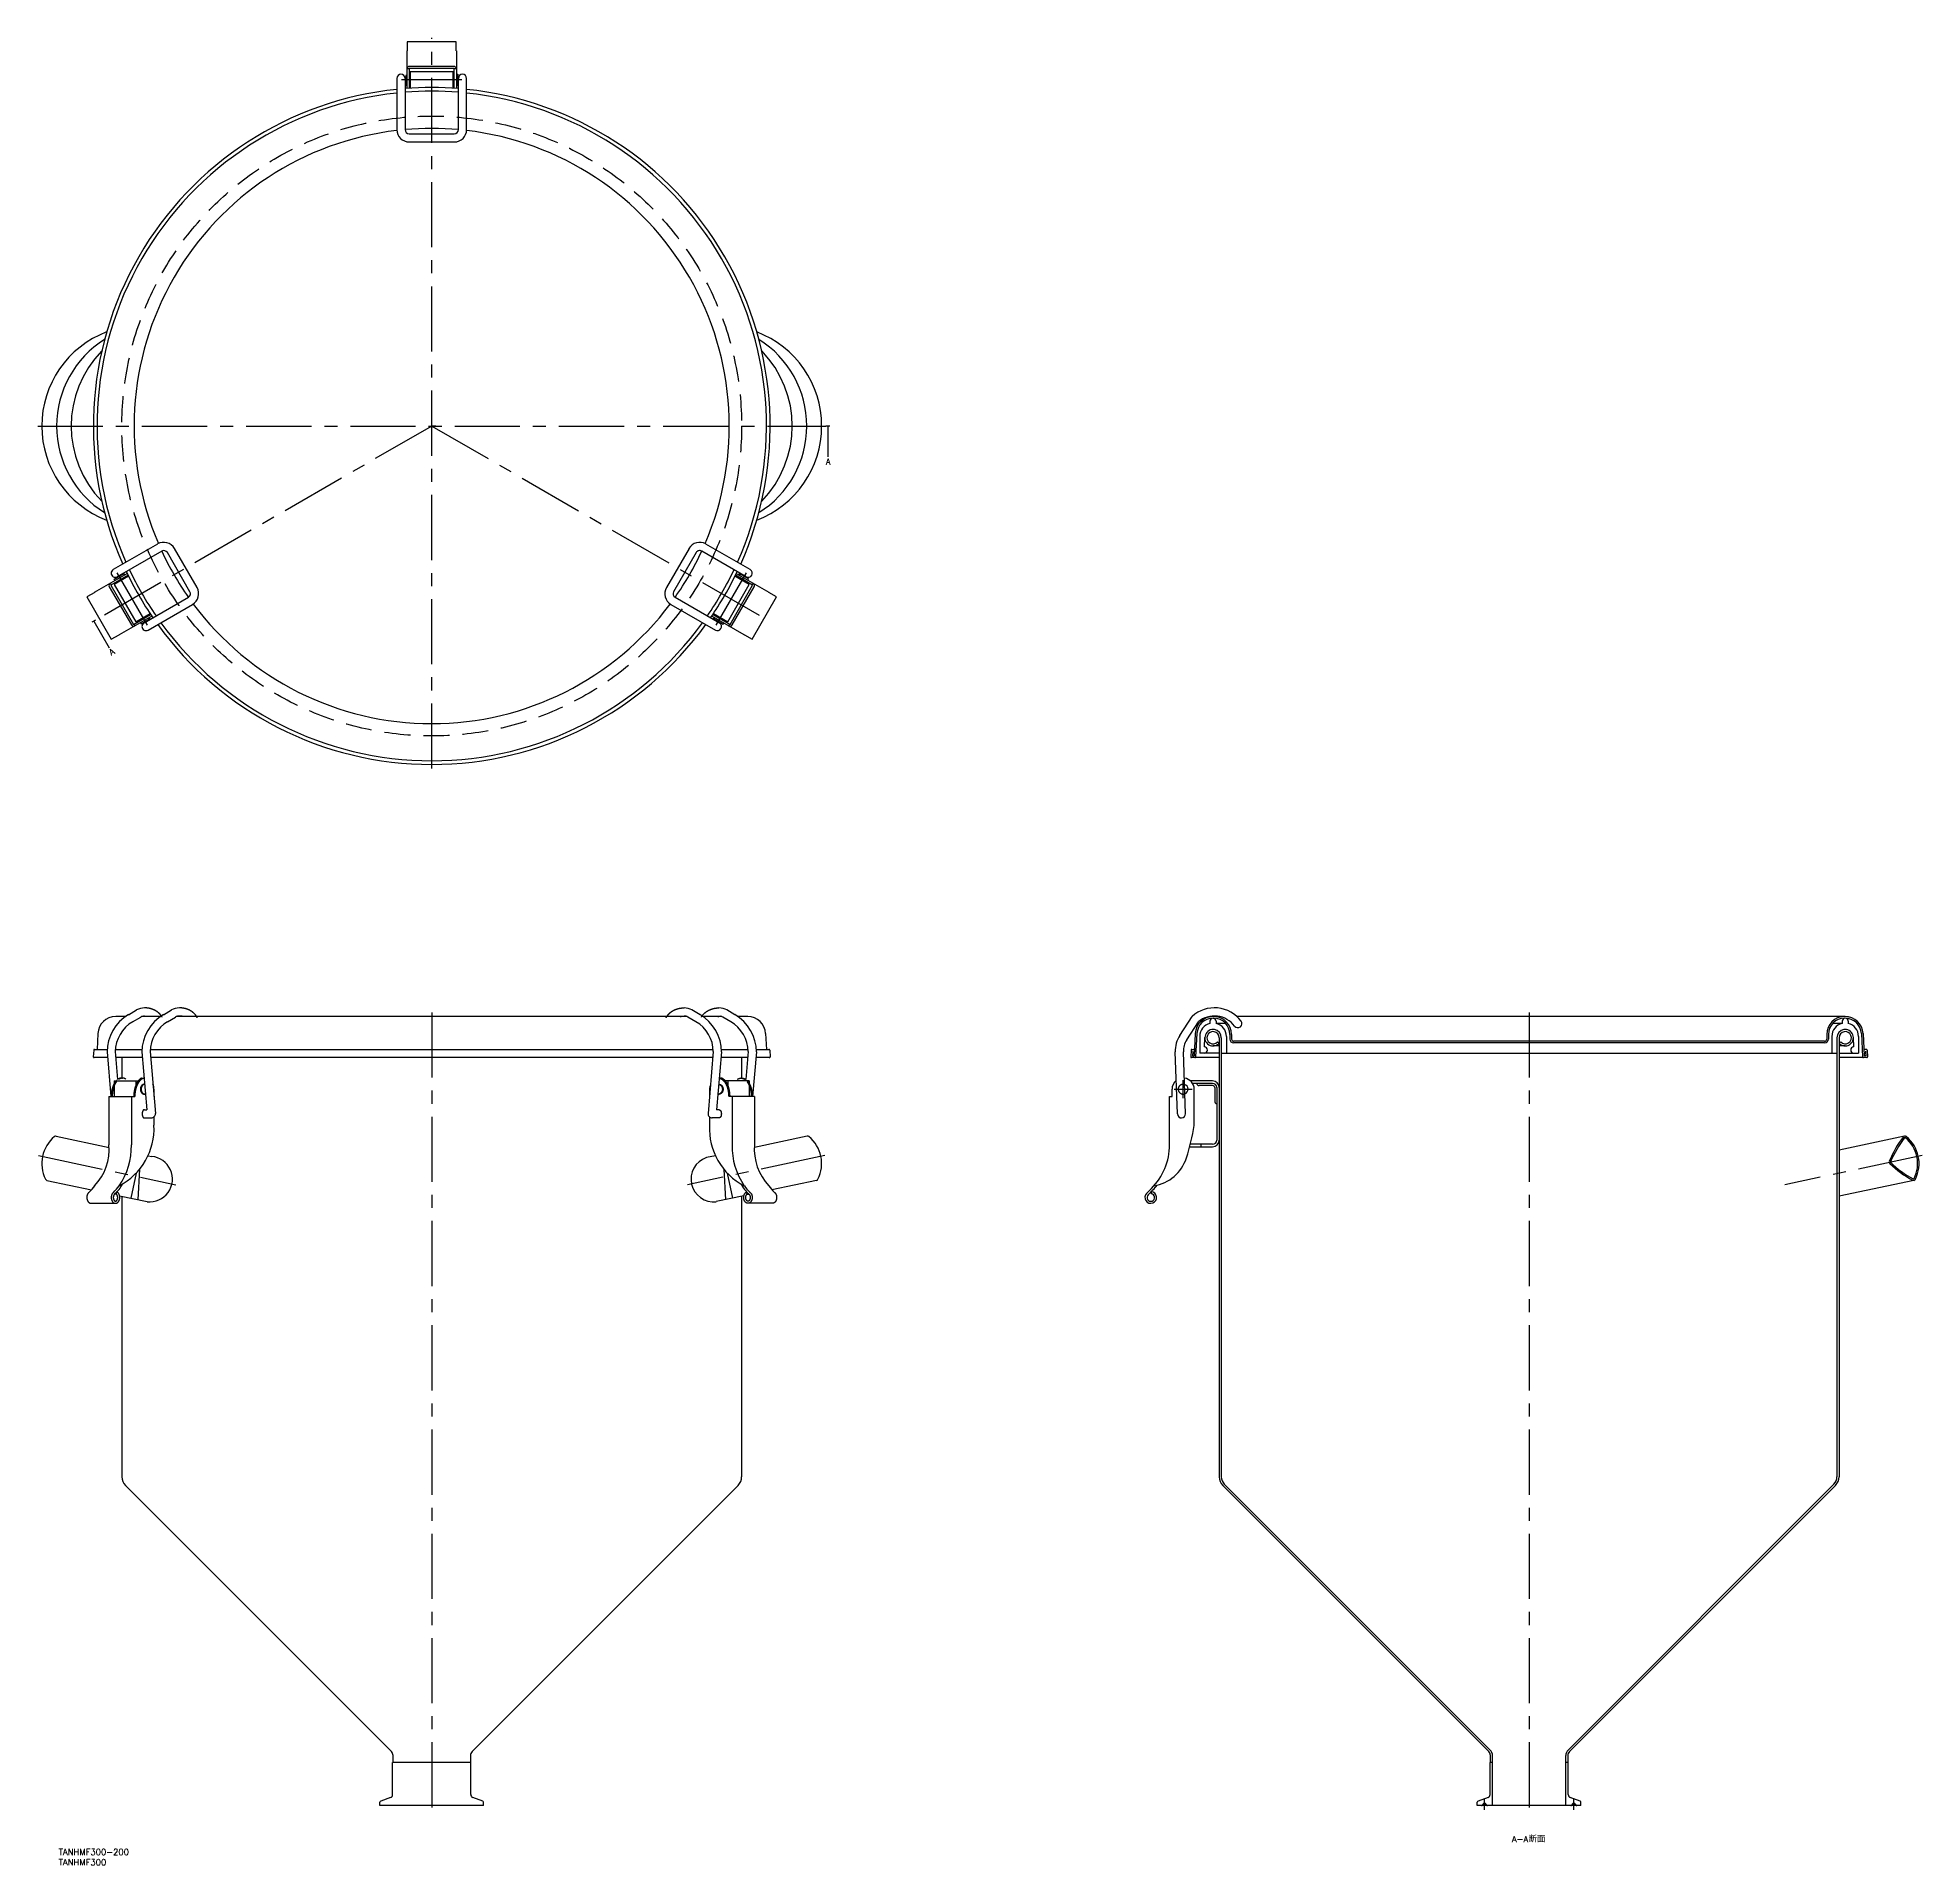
# Model space of a CAD drawing. Extents: x -192 to 726, y -701 to 189.
import ezdxf

# ---------------------------------------------------------------- set-up
doc = ezdxf.new("R2010")
doc.units = 0
doc.linetypes.add('CENTER', pattern=[50.8, 31.75, -6.35, 6.35, -6.35])
doc.linetypes.add('DASHED', pattern=[19.05, 12.7, -6.35])
doc.layers.get('0').update_dxf_attribs({"linetype": 'CONTINUOUS'})
doc.layers.add('CENTER', color=1, linetype='CONTINUOUS')
doc.styles.get("Standard").update_dxf_attribs({"font": 'txt.shx', "height": 3, "bigfont": 'bigfont.shx'})

msp = doc.modelspace()

# ---------------------------------------------------------------- texts
at = {"color": 137, "linetype": 'CONTINUOUS'}
for s, p in [('A', (192.01, -18.85)), ('A-A断面', (526.3, -690))]:
    msp.add_text(s, height=3, dxfattribs=at).set_placement(p)
msp.add_text('A', height=3, rotation=30, dxfattribs=at).set_placement((-156.15, -111.92))
at = {"color": 7, "linetype": 'CONTINUOUS'}
for s, p in [('TANHMF300-200', (-181.75, -696.24)), ('TANHMF300', (-181.75, -701.24))]:
    msp.add_text(s, height=3, dxfattribs=at).set_placement(p)

# ---------------------------------------------------------------- linework, layer by layer
at = {"color": 7, "linetype": 'CONTINUOUS'}
for p, q in [((11.9, 187.2), (-11.9, 187.2)), ((-11.9, 187.2), (-11.9, 182.76)), ((11.9, 182.76), (11.9, 187.2)), ((-12, 164.45), (-12, 182.76)), ((-11.9, 182.76), (-12, 182.76)), ((10.75, 175.2), (-10.75, 175.2)), ((12, 182.76), (11.9, 182.76)), ((12, 182.76), (12, 164.45)), ((-17, 169.4), (-17, 144.4)), ((-12.7, 169.88), (-13.06, 169.88)), ((-13, 169.4), (-13, 144.4)), ((-12, 165.88), (-13, 165.88)), ((-12.7, 170.85), (-12.7, 166.35)), ((-12, 170.85), (-12.7, 170.85)), ((-12.7, 166.35), (-12, 166.35)), ((-11, 174), (-12, 174)), ((11, 174.2), (-11, 174.2)), ((-11, 174.2), (-11, 164.52)), ((-10.5, 170.6), (-11, 170.6)), ((-10.5, 166.6), (-11, 166.6)), ((10.5, 172.6), (-10.5, 172.6)), ((-10.5, 172.6), (-10.5, 164.55)), ((10.5, 164.55), (10.5, 172.6)), ((11, 170.6), (10.5, 170.6)), ((11, 166.6), (10.5, 166.6)), ((11, 164.52), (11, 174.2)), ((12, 174), (11, 174)), ((12, 171.35), (12.7, 171.35)), ((12.7, 165.85), (12, 165.85)), ((12.7, 171.35), (12.7, 165.85)), ((12.7, 169.88), (13.06, 169.88)), ((12.7, 165.88), (13, 165.88)), ((13, 144.4), (13, 169.4)), ((17, 144.4), (17, 169.4)), ((-11, 142.4), (11, 142.4)), ((-11, 138.4), (11, 138.4)), ((-133.55, -57.48), (-155.2, -69.98)), ((-131.55, -60.94), (-153.2, -73.44)), ((-117.82, -80.73), (-128.82, -61.67)), ((-114.36, -78.73), (-125.36, -59.67)), ((125.36, -59.67), (114.36, -78.73)), ((128.82, -61.67), (117.82, -80.73)), ((153.2, -73.44), (131.55, -60.94)), ((155.2, -69.98), (133.55, -57.48)), ((-164.28, -80.99), (-148.42, -71.83)), ((-147.98, -72.73), (-156.36, -77.57)), ((-154.74, -74.68), (-149.98, -71.93)), ((-147.76, -73.18), (-154.73, -77.21)), ((-150.01, -71.94), (-150.16, -71.68)), ((-149.98, -71.93), (-149.63, -72.53)), ((154.73, -77.21), (147.76, -73.18)), ((156.36, -77.57), (147.98, -72.73)), ((148.42, -71.83), (164.28, -80.99)), ((149.66, -72.55), (150.16, -71.68)), ((150.41, -72.18), (150.06, -72.78)), ((154.31, -74.43), (150.41, -72.18)), ((-164.23, -81.07), (-168.07, -83.29)), ((-164.28, -80.99), (-164.23, -81.07)), ((-157.1, -78.29), (-146.35, -96.91)), ((-156.69, -76.61), (-156.19, -77.47)), ((-156.36, -77.57), (-145.36, -96.63)), ((-154.39, -75.28), (-154.74, -74.68)), ((-154.73, -77.21), (-144.23, -95.39)), ((-153.47, -73.94), (-153.65, -73.63)), ((-153.24, -75.77), (-152.99, -76.21)), ((-149.78, -73.77), (-149.53, -74.21)), ((144.23, -95.39), (154.73, -77.21)), ((145.36, -96.63), (156.36, -77.57)), ((146.35, -96.91), (157.1, -78.29)), ((149.53, -74.21), (149.78, -73.77)), ((152.99, -76.21), (153.24, -75.77)), ((153.47, -73.94), (153.65, -73.63)), ((153.96, -75.03), (154.31, -74.43)), ((156.19, -77.47), (156.69, -76.61)), ((164.23, -81.07), (164.28, -80.99)), ((168.07, -83.29), (164.23, -81.07)), ((-168.07, -83.29), (-156.17, -103.91)), ((-145.36, -96.63), (-136.98, -91.79)), ((-144.23, -95.39), (-137.26, -91.37)), ((-140.2, -95.96), (-118.55, -83.46)), ((-138.2, -99.42), (-116.55, -86.92)), ((116.55, -86.92), (138.2, -99.42)), ((118.55, -83.46), (140.2, -95.96)), ((136.98, -91.79), (145.36, -96.63)), ((137.26, -91.37), (144.23, -95.39)), ((156.17, -103.91), (168.07, -83.29)), ((-136.42, -92.62), (-152.28, -101.77)), ((-145.19, -96.53), (-144.69, -97.39)), ((-142.49, -94.39), (-142.24, -94.83)), ((-141.96, -95.82), (-141.61, -96.42)), ((-141.61, -96.42), (-137.71, -94.17)), ((-140.77, -95.94), (-140.59, -96.25)), ((-139.03, -92.39), (-138.78, -92.83)), ((-137.71, -94.17), (-138.06, -93.57)), ((-137.66, -93.33), (-137.16, -94.2)), ((152.28, -101.77), (136.42, -92.62)), ((137.31, -93.94), (137.16, -94.2)), ((137.28, -93.92), (137.63, -93.32)), ((142.04, -96.67), (137.28, -93.92)), ((138.78, -92.83), (139.03, -92.39)), ((140.77, -95.94), (140.59, -96.25)), ((142.39, -96.07), (142.04, -96.67)), ((142.24, -94.83), (142.49, -94.39)), ((144.69, -97.39), (145.19, -96.53)), ((-156.17, -103.91), (-152.33, -101.69)), ((-152.33, -101.69), (-152.28, -101.77)), ((152.28, -101.77), (152.33, -101.69)), ((152.33, -101.69), (156.17, -103.91)), ((-147.76, -286.81), (-143.81, -284.51)), ((-130.76, -286.81), (-126.81, -284.51)), ((130.76, -286.81), (126.81, -284.51)), ((147.76, -286.81), (143.81, -284.51)), ((-149.2, -287.72), (-154, -287.72)), ((-145.75, -290.27), (-141.8, -287.97)), ((-132.2, -287.72), (-141.29, -287.72)), ((-128.75, -290.27), (-124.8, -287.97)), ((124.29, -287.72), (-124.29, -287.72)), ((128.75, -290.27), (124.8, -287.97)), ((141.29, -287.72), (132.2, -287.72)), ((145.75, -290.27), (141.8, -287.97)), ((154, -287.72), (149.2, -287.72)), ((364.51, -296.87), (370.52, -287.62)), ((367.87, -299.05), (373.56, -290.28)), ((379.22, -290.03), (379.22, -291.03)), ((383.86, -287.72), (380.71, -287.72)), ((380.71, -288.52), (381.02, -288.52)), ((382.22, -290.03), (382.22, -291.03)), ((386.79, -291.03), (382.22, -291.03)), ((688.72, -287.72), (392.38, -287.72)), ((687.22, -291.03), (682.64, -291.03)), ((687.22, -290.03), (687.22, -291.03)), ((688.72, -288.52), (688.42, -288.52)), ((690.22, -290.03), (690.22, -291.03)), ((-162.69, -295.97), (-163.1, -303.72)), ((162.69, -295.97), (163.1, -303.72)), ((372.03, -295.97), (371.45, -306.92)), ((372.83, -296.01), (372.23, -307.35)), ((374.22, -297.36), (374.22, -305.53)), ((376.52, -302.53), (376.72, -297.86)), ((383.72, -302.03), (380.72, -302.03)), ((382.91, -300.08), (383.72, -300.68)), ((383.72, -298.03), (383.72, -492.96)), ((384.72, -298.03), (384.72, -492.96)), ((387.22, -297.36), (387.22, -305.53)), ((388.92, -296.42), (388.92, -298.72)), ((389.72, -296.42), (389.72, -298.72)), ((678.72, -299.72), (390.72, -299.72)), ((678.72, -300.52), (390.72, -300.52)), ((679.72, -296.42), (679.72, -298.72)), ((680.52, -296.42), (680.52, -298.72)), ((682.22, -297.36), (682.22, -305.53)), ((684.72, -298.03), (684.72, -492.96)), ((685.72, -298.03), (685.72, -492.96)), ((686.52, -300.08), (685.72, -300.68)), ((688.72, -302.03), (685.72, -302.03)), ((692.92, -302.53), (692.71, -297.86)), ((695.22, -297.36), (695.22, -305.53)), ((696.61, -296.01), (697.2, -307.35)), ((697.41, -295.97), (697.98, -306.92)), ((-164.72, -304.1), (-164.89, -307.3)), ((-157.97, -307.72), (-164.49, -307.72)), ((-164.32, -303.72), (-158.17, -303.72)), ((-158.2, -304.98), (-156.35, -326.71)), ((-154.2, -304.82), (-153.05, -318.37)), ((-154.16, -303.72), (-141.17, -303.72)), ((-140.97, -307.72), (-153.96, -307.72)), ((-151, -307.72), (-151, -317.71)), ((-141.2, -304.98), (-138.8, -333.11)), ((-137.2, -304.82), (-134.63, -334.94)), ((-137.16, -303.72), (137.16, -303.72)), ((136.96, -307.72), (-136.96, -307.72)), ((137.2, -304.82), (134.63, -334.94)), ((141.2, -304.98), (138.8, -333.11)), ((153.96, -307.72), (140.97, -307.72)), ((141.17, -303.72), (154.16, -303.72)), ((151, -307.72), (151, -317.71)), ((154.2, -304.82), (153.05, -318.37)), ((158.2, -304.98), (156.35, -326.71)), ((164.49, -307.72), (157.97, -307.72)), ((158.17, -303.72), (164.32, -303.72)), ((164.72, -304.1), (164.89, -307.3)), ((363.32, -335.18), (362.26, -304.98)), ((367.32, -335.04), (366.26, -304.84)), ((370, -304.1), (369.83, -307.3)), ((383.72, -307.72), (370.23, -307.72)), ((370.4, -303.72), (371.62, -303.72)), ((370.78, -304.52), (370.65, -306.92)), ((370.65, -306.92), (371.45, -306.92)), ((370.71, -305.72), (371.51, -305.72)), ((383.72, -305.53), (374.22, -305.53)), ((384.72, -305.53), (684.72, -305.53)), ((685.72, -305.53), (695.22, -305.53)), ((699.21, -307.72), (685.72, -307.72)), ((699.04, -303.72), (697.82, -303.72)), ((698.72, -305.72), (697.92, -305.72)), ((698.78, -306.92), (697.98, -306.92)), ((698.66, -304.52), (698.78, -306.92)), ((699.44, -304.1), (699.6, -307.3)), ((-154.73, -319.11), (-154.73, -326.71)), ((-154.73, -319.11), (-144.23, -319.11)), ((-151.16, -317.71), (-150.66, -317.71)), ((-144.23, -319.11), (-143, -319.11)), ((-144.23, -319.11), (-144.23, -321.32)), ((-141.45, -317.71), (-140.12, -317.71)), ((-139.86, -320.71), (-140.01, -320.71)), ((139.86, -320.71), (140.01, -320.71)), ((141.45, -317.71), (140.12, -317.71)), ((144.23, -319.11), (143, -319.11)), ((154.73, -319.11), (144.23, -319.11)), ((144.23, -319.11), (144.23, -321.32)), ((151.16, -317.71), (150.66, -317.71)), ((154.73, -319.11), (154.73, -326.71)), ((380.52, -319.11), (369.69, -319.11)), ((380.52, -320.31), (370.73, -320.31)), ((380.52, -321.31), (374.02, -321.31)), ((-157.27, -326.71), (-144.69, -326.71)), ((-157.27, -326.71), (-157.27, -350.25)), ((-146.35, -326.71), (-146.35, -350.25)), ((-139.66, -325.51), (-140.01, -325.51)), ((-135.34, -323.11), (-135.34, -326.67)), ((135.34, -323.11), (135.34, -326.67)), ((139.66, -325.51), (140.01, -325.51)), ((157.27, -326.71), (144.69, -326.71)), ((146.35, -326.71), (146.35, -350.25)), ((157.27, -326.71), (157.27, -350.25)), ((359.52, -350.25), (359.52, -326.71)), ((359.52, -326.71), (360.72, -326.71)), ((360.72, -326.71), (360.72, -323.11)), ((371.52, -340.71), (371.52, -323.11)), ((381.52, -322.31), (381.52, -328.81)), ((382.52, -322.31), (382.52, -347.91)), ((-140.01, -337.11), (-136.55, -337.11)), ((-140, -333.11), (-138.8, -333.11)), ((-135.34, -336.64), (-135.34, -340.71)), ((135.34, -336.64), (135.34, -340.71)), ((140.01, -337.11), (136.55, -337.11)), ((140, -333.11), (138.8, -333.11)), ((-182.94, -346), (-157.2, -351.47)), ((182.94, -346), (157.2, -351.47)), ((717.66, -346), (685.72, -352.79)), ((-138.22, -355.5), (-136.42, -355.89)), ((138.22, -355.5), (133.81, -356.44)), ((369.36, -351.11), (380.52, -351.11)), ((380.52, -349.91), (369.67, -349.91)), ((374.72, -349.91), (374.72, -351.11)), ((-143.97, -363.94), (-146.58, -376.22)), ((-142.4, -362.15), (-143.17, -376.94)), ((142.4, -362.15), (143.17, -376.94)), ((143.97, -363.94), (146.58, -376.22)), ((-187.51, -367.52), (-165.73, -372.15)), ((-164.28, -370.17), (-164.23, -370.17)), ((-153.65, -374.2), (-154.54, -374.2)), ((-153.65, -374.2), (-153.38, -373.19)), ((-153.38, -373.19), (-153.44, -373.19)), ((-152.33, -370.17), (-152.28, -370.17)), ((-152.1, -375.04), (-138.65, -377.9)), ((-151, -375.28), (-151, -492.96)), ((152.1, -375.04), (138.65, -377.9)), ((151, -375.28), (151, -492.96)), ((152.33, -370.17), (152.28, -370.17)), ((153.38, -373.19), (153.44, -373.19)), ((153.65, -374.2), (153.38, -373.19)), ((153.65, -374.2), (154.54, -374.2)), ((164.28, -370.17), (164.23, -370.17)), ((187.51, -367.52), (165.73, -372.15)), ((350.73, -371.47), (348.35, -373.85)), ((351.44, -372.17), (349.06, -374.55)), ((350.59, -373.02), (350.51, -374.02)), ((722.23, -367.52), (685.72, -375.28)), ((-165.97, -378.71), (-154.07, -378.71)), ((165.97, -378.71), (154.07, -378.71)), ((-151, -492.96), (-151, -511.96)), ((151, -492.96), (151, -511.96)), ((383.72, -492.96), (383.72, -511.96)), ((384.72, -492.96), (384.72, -511.96)), ((684.72, -492.96), (684.72, -511.96)), ((685.72, -492.96), (685.72, -511.96)), ((-19.67, -645.78), (-149.24, -516.2)), ((19.67, -645.78), (149.24, -516.2)), ((385.47, -516.2), (515.05, -645.78)), ((515.75, -645.07), (386.18, -515.5)), ((553.68, -645.07), (683.25, -515.5)), ((554.39, -645.78), (683.96, -516.2)), ((-19.05, -666.8), (-19.05, -651.18)), ((19.05, -651.18), (-19.05, -651.18)), ((-18.85, -651.18), (-18.85, -647.76)), ((18.85, -647.76), (18.85, -651.18)), ((19.05, -666.8), (19.05, -651.18)), ((516.87, -651.18), (515.67, -651.18)), ((515.67, -666.8), (515.67, -651.18)), ((515.87, -651.18), (515.87, -647.76)), ((516.87, -672.18), (516.87, -647.76)), ((552.57, -672.18), (552.57, -647.76)), ((553.77, -651.18), (552.57, -651.18)), ((553.57, -647.76), (553.57, -651.18)), ((553.77, -666.8), (553.77, -651.18)), ((-20.02, -668.18), (-24.86, -669.95)), ((24.86, -669.95), (20.02, -668.18)), ((514.7, -668.18), (509.85, -669.95)), ((559.58, -669.95), (554.73, -668.18)), ((-25.25, -672.18), (-25.25, -670.5)), ((25.25, -672.18), (-25.25, -672.18)), ((25.25, -672.18), (25.25, -670.5)), ((509.47, -672.18), (509.47, -670.5)), ((559.97, -672.18), (509.47, -672.18)), ((512.16, -671.54), (512.04, -671.82)), ((513.78, -671.54), (513.9, -671.82)), ((555.66, -671.52), (555.54, -671.82)), ((557.27, -671.52), (557.4, -671.82)), ((559.97, -672.18), (559.97, -670.5))]:
    msp.add_line(p, q, dxfattribs=at)
at = {"color": 7}
for points in [[(193, 0, 0), (193, -15.01, 0)], [(-164.72, -95.1, 0), (-157.22, -108.1, 0)], [(-139.37, -287.73, 0), (-139.38, -287.72, 0), (-139.38, -287.72, 0), (-139.39, -287.72, 0), (-139.4, -287.72, 0), (-139.4, -287.72, 0), (-139.41, -287.72, 0), (-139.41, -287.71, 0), (-139.42, -287.71, 0), (-139.42, -287.71, 0), (-139.43, -287.71, 0), (-139.44, -287.71, 0), (-139.44, -287.71, 0), (-139.45, -287.7, 0), (-139.45, -287.7, 0), (-139.46, -287.7, 0), (-139.46, -287.7, 0), (-139.47, -287.7, 0), (-139.48, -287.7, 0), (-139.48, -287.7, 0), (-139.49, -287.69, 0), (-139.49, -287.69, 0), (-139.5, -287.69, 0), (-139.5, -287.69, 0), (-139.51, -287.69, 0), (-139.52, -287.69, 0), (-139.52, -287.69, 0), (-139.53, -287.69, 0), (-139.53, -287.68, 0), (-139.54, -287.68, 0), (-139.54, -287.68, 0), (-139.55, -287.68, 0), (-139.56, -287.68, 0), (-139.56, -287.68, 0), (-139.57, -287.68, 0), (-139.57, -287.67, 0), (-139.58, -287.67, 0), (-139.59, -287.67, 0), (-139.59, -287.67, 0), (-139.6, -287.67, 0), (-139.6, -287.67, 0), (-139.61, -287.67, 0), (-139.62, -287.66, 0), (-139.62, -287.66, 0), (-139.63, -287.66, 0), (-139.63, -287.66, 0), (-139.64, -287.66, 0), (-139.64, -287.66, 0), (-139.65, -287.66, 0), (-139.66, -287.65, 0), (-139.66, -287.65, 0), (-139.67, -287.65, 0), (-139.67, -287.65, 0), (-139.68, -287.65, 0), (-139.69, -287.65, 0), (-139.69, -287.65, 0), (-139.7, -287.65, 0), (-139.7, -287.64, 0), (-139.71, -287.64, 0), (-139.71, -287.64, 0), (-139.72, -287.64, 0), (-139.73, -287.64, 0), (-139.73, -287.64, 0), (-139.74, -287.64, 0), (-139.74, -287.64, 0), (-139.75, -287.63, 0), (-139.75, -287.63, 0), (-139.76, -287.63, 0), (-139.77, -287.63, 0), (-139.77, -287.63, 0), (-139.78, -287.63, 0), (-139.78, -287.63, 0), (-139.79, -287.63, 0), (-139.8, -287.62, 0), (-139.8, -287.62, 0), (-139.81, -287.62, 0), (-139.81, -287.62, 0), (-139.82, -287.62, 0), (-139.83, -287.62, 0), (-139.83, -287.62, 0), (-139.84, -287.62, 0), (-139.84, -287.62, 0), (-139.85, -287.61, 0), (-139.86, -287.61, 0), (-139.86, -287.61, 0), (-139.87, -287.61, 0), (-139.87, -287.61, 0), (-139.88, -287.61, 0), (-139.88, -287.61, 0), (-139.89, -287.61, 0), (-139.9, -287.61, 0), (-139.9, -287.6, 0), (-139.91, -287.6, 0), (-139.91, -287.6, 0), (-139.92, -287.6, 0), (-139.93, -287.6, 0), (-139.93, -287.6, 0), (-139.94, -287.6, 0), (-139.94, -287.6, 0), (-139.95, -287.6, 0), (-139.96, -287.59, 0), (-139.96, -287.59, 0), (-139.97, -287.59, 0), (-139.97, -287.59, 0), (-139.98, -287.59, 0), (-139.99, -287.59, 0), (-139.99, -287.59, 0), (-140, -287.59, 0), (-140, -287.59, 0), (-140.01, -287.58, 0), (-140.02, -287.58, 0), (-140.02, -287.58, 0), (-140.03, -287.58, 0), (-140.03, -287.58, 0), (-140.04, -287.58, 0), (-140.05, -287.58, 0), (-140.05, -287.58, 0), (-140.06, -287.58, 0), (-140.06, -287.58, 0), (-140.07, -287.57, 0), (-140.08, -287.57, 0), (-140.08, -287.57, 0), (-140.09, -287.57, 0), (-140.09, -287.57, 0), (-140.1, -287.57, 0), (-140.11, -287.57, 0), (-140.11, -287.57, 0), (-140.12, -287.57, 0), (-140.12, -287.57, 0), (-140.13, -287.56, 0), (-140.14, -287.56, 0), (-140.14, -287.56, 0), (-140.15, -287.56, 0), (-140.15, -287.56, 0), (-140.16, -287.56, 0), (-140.17, -287.56, 0), (-140.17, -287.56, 0), (-140.18, -287.56, 0), (-140.18, -287.56, 0), (-140.19, -287.56, 0), (-140.2, -287.56, 0), (-140.2, -287.55, 0), (-140.21, -287.55, 0), (-140.21, -287.55, 0), (-140.22, -287.55, 0), (-140.23, -287.55, 0), (-140.23, -287.55, 0), (-140.24, -287.55, 0), (-140.25, -287.55, 0), (-140.25, -287.55, 0), (-140.26, -287.55, 0), (-140.26, -287.55, 0), (-140.27, -287.55, 0), (-140.28, -287.54, 0), (-140.28, -287.54, 0), (-140.29, -287.54, 0), (-140.29, -287.54, 0), (-140.3, -287.54, 0), (-140.31, -287.54, 0), (-140.31, -287.54, 0), (-140.32, -287.54, 0), (-140.32, -287.54, 0), (-140.33, -287.54, 0), (-140.34, -287.54, 0), (-140.34, -287.54, 0), (-140.35, -287.54, 0), (-140.35, -287.53, 0), (-140.36, -287.53, 0), (-140.37, -287.53, 0), (-140.37, -287.53, 0), (-140.38, -287.53, 0), (-140.38, -287.53, 0), (-140.39, -287.53, 0), (-140.4, -287.53, 0), (-140.4, -287.53, 0), (-140.41, -287.53, 0), (-140.41, -287.53, 0), (-140.42, -287.53, 0), (-140.43, -287.52, 0), (-140.43, -287.52, 0), (-140.44, -287.52, 0), (-140.44, -287.52, 0), (-140.45, -287.52, 0), (-140.46, -287.52, 0), (-140.46, -287.52, 0), (-140.47, -287.52, 0), (-140.47, -287.52, 0), (-140.48, -287.52, 0), (-140.49, -287.52, 0), (-140.49, -287.52, 0), (-140.5, -287.52, 0), (-140.51, -287.52, 0)], [(-121.06, -287.73, 0), (-121.07, -287.72, 0), (-121.08, -287.72, 0), (-121.08, -287.72, 0), (-121.09, -287.71, 0), (-121.1, -287.71, 0), (-121.11, -287.71, 0), (-121.12, -287.71, 0), (-121.13, -287.7, 0), (-121.14, -287.7, 0), (-121.15, -287.7, 0), (-121.16, -287.7, 0), (-121.17, -287.69, 0), (-121.18, -287.69, 0), (-121.19, -287.69, 0), (-121.2, -287.69, 0), (-121.21, -287.69, 0), (-121.22, -287.68, 0), (-121.23, -287.68, 0), (-121.24, -287.68, 0), (-121.25, -287.68, 0), (-121.26, -287.67, 0), (-121.27, -287.67, 0), (-121.28, -287.67, 0), (-121.29, -287.67, 0), (-121.3, -287.67, 0), (-121.31, -287.66, 0), (-121.31, -287.66, 0), (-121.33, -287.66, 0), (-121.33, -287.66, 0), (-121.34, -287.65, 0), (-121.35, -287.65, 0), (-121.36, -287.65, 0), (-121.37, -287.65, 0), (-121.38, -287.64, 0), (-121.39, -287.64, 0), (-121.4, -287.64, 0), (-121.41, -287.64, 0), (-121.42, -287.64, 0), (-121.43, -287.63, 0), (-121.44, -287.63, 0), (-121.45, -287.63, 0), (-121.46, -287.63, 0), (-121.47, -287.63, 0), (-121.48, -287.62, 0), (-121.49, -287.62, 0), (-121.5, -287.62, 0), (-121.51, -287.62, 0), (-121.52, -287.62, 0), (-121.53, -287.62, 0), (-121.54, -287.61, 0), (-121.55, -287.61, 0), (-121.56, -287.61, 0), (-121.57, -287.61, 0), (-121.58, -287.61, 0), (-121.59, -287.6, 0), (-121.6, -287.6, 0), (-121.61, -287.6, 0), (-121.62, -287.6, 0), (-121.63, -287.6, 0), (-121.64, -287.6, 0), (-121.65, -287.59, 0), (-121.66, -287.59, 0), (-121.67, -287.59, 0), (-121.68, -287.59, 0), (-121.69, -287.59, 0), (-121.7, -287.58, 0), (-121.71, -287.58, 0), (-121.72, -287.58, 0), (-121.73, -287.58, 0), (-121.74, -287.58, 0), (-121.75, -287.58, 0), (-121.76, -287.57, 0), (-121.77, -287.57, 0), (-121.78, -287.57, 0), (-121.79, -287.57, 0), (-121.8, -287.57, 0), (-121.81, -287.57, 0), (-121.82, -287.56, 0), (-121.83, -287.56, 0), (-121.84, -287.56, 0), (-121.85, -287.56, 0), (-121.86, -287.56, 0), (-121.87, -287.56, 0), (-121.88, -287.56, 0), (-121.89, -287.55, 0), (-121.9, -287.55, 0), (-121.91, -287.55, 0), (-121.92, -287.55, 0), (-121.93, -287.55, 0), (-121.94, -287.55, 0), (-121.95, -287.55, 0), (-121.96, -287.54, 0), (-121.97, -287.54, 0), (-121.98, -287.54, 0), (-121.99, -287.54, 0), (-122, -287.54, 0), (-122.01, -287.54, 0), (-122.02, -287.54, 0), (-122.03, -287.54, 0), (-122.04, -287.53, 0), (-122.05, -287.53, 0), (-122.06, -287.53, 0), (-122.07, -287.53, 0), (-122.08, -287.53, 0), (-122.09, -287.53, 0), (-122.1, -287.53, 0), (-122.11, -287.53, 0), (-122.12, -287.52, 0), (-122.13, -287.52, 0), (-122.14, -287.52, 0), (-122.15, -287.52, 0), (-122.16, -287.52, 0), (-122.17, -287.52, 0), (-122.18, -287.52, 0), (-122.19, -287.52, 0), (-122.2, -287.52, 0), (-122.21, -287.51, 0), (-122.22, -287.51, 0), (-122.23, -287.51, 0), (-122.24, -287.51, 0), (-122.25, -287.51, 0), (-122.26, -287.51, 0), (-122.27, -287.51, 0), (-122.28, -287.51, 0), (-122.29, -287.51, 0), (-122.3, -287.51, 0), (-122.31, -287.5, 0), (-122.32, -287.5, 0), (-122.33, -287.5, 0), (-122.34, -287.5, 0), (-122.35, -287.5, 0), (-122.36, -287.5, 0), (-122.37, -287.5, 0), (-122.38, -287.5, 0), (-122.39, -287.5, 0), (-122.4, -287.5, 0), (-122.41, -287.5, 0), (-122.42, -287.5, 0), (-122.43, -287.5, 0), (-122.44, -287.5, 0), (-122.45, -287.49, 0), (-122.46, -287.49, 0), (-122.47, -287.49, 0), (-122.48, -287.49, 0), (-122.5, -287.49, 0), (-122.5, -287.49, 0), (-122.52, -287.49, 0), (-122.53, -287.49, 0), (-122.54, -287.49, 0), (-122.55, -287.49, 0), (-122.56, -287.49, 0), (-122.57, -287.49, 0), (-122.58, -287.49, 0), (-122.59, -287.49, 0), (-122.6, -287.49, 0), (-122.61, -287.49, 0), (-122.62, -287.49, 0), (-122.63, -287.48, 0), (-122.64, -287.48, 0), (-122.65, -287.48, 0), (-122.66, -287.48, 0), (-122.67, -287.48, 0), (-122.68, -287.48, 0), (-122.69, -287.48, 0), (-122.7, -287.48, 0), (-122.71, -287.48, 0), (-122.72, -287.48, 0), (-122.73, -287.48, 0), (-122.74, -287.48, 0), (-122.75, -287.48, 0), (-122.76, -287.48, 0), (-122.77, -287.48, 0), (-122.78, -287.48, 0), (-122.79, -287.48, 0), (-122.8, -287.48, 0), (-122.81, -287.48, 0), (-122.82, -287.48, 0), (-122.83, -287.48, 0), (-122.84, -287.48, 0), (-122.85, -287.48, 0), (-122.86, -287.48, 0), (-122.87, -287.48, 0), (-122.88, -287.48, 0), (-122.89, -287.48, 0), (-122.91, -287.48, 0), (-122.92, -287.48, 0), (-122.92, -287.48, 0), (-122.94, -287.48, 0), (-122.95, -287.48, 0), (-122.96, -287.48, 0), (-122.97, -287.48, 0)], [(121.06, -287.73, 0), (121.07, -287.72, 0), (121.08, -287.72, 0), (121.08, -287.72, 0), (121.09, -287.71, 0), (121.1, -287.71, 0), (121.11, -287.71, 0), (121.12, -287.71, 0), (121.13, -287.7, 0), (121.14, -287.7, 0), (121.15, -287.7, 0), (121.16, -287.7, 0), (121.17, -287.69, 0), (121.18, -287.69, 0), (121.19, -287.69, 0), (121.2, -287.69, 0), (121.21, -287.69, 0), (121.22, -287.68, 0), (121.23, -287.68, 0), (121.24, -287.68, 0), (121.25, -287.68, 0), (121.26, -287.67, 0), (121.27, -287.67, 0), (121.28, -287.67, 0), (121.29, -287.67, 0), (121.3, -287.67, 0), (121.31, -287.66, 0), (121.31, -287.66, 0), (121.33, -287.66, 0), (121.33, -287.66, 0), (121.34, -287.65, 0), (121.35, -287.65, 0), (121.36, -287.65, 0), (121.37, -287.65, 0), (121.38, -287.64, 0), (121.39, -287.64, 0), (121.4, -287.64, 0), (121.41, -287.64, 0), (121.42, -287.64, 0), (121.43, -287.63, 0), (121.44, -287.63, 0), (121.45, -287.63, 0), (121.46, -287.63, 0), (121.47, -287.63, 0), (121.48, -287.62, 0), (121.49, -287.62, 0), (121.5, -287.62, 0), (121.51, -287.62, 0), (121.52, -287.62, 0), (121.53, -287.62, 0), (121.54, -287.61, 0), (121.55, -287.61, 0), (121.56, -287.61, 0), (121.57, -287.61, 0), (121.58, -287.61, 0), (121.59, -287.6, 0), (121.6, -287.6, 0), (121.61, -287.6, 0), (121.62, -287.6, 0), (121.63, -287.6, 0), (121.64, -287.6, 0), (121.65, -287.59, 0), (121.66, -287.59, 0), (121.67, -287.59, 0), (121.68, -287.59, 0), (121.69, -287.59, 0), (121.7, -287.58, 0), (121.71, -287.58, 0), (121.72, -287.58, 0), (121.73, -287.58, 0), (121.74, -287.58, 0), (121.75, -287.58, 0), (121.76, -287.57, 0), (121.77, -287.57, 0), (121.78, -287.57, 0), (121.79, -287.57, 0), (121.8, -287.57, 0), (121.81, -287.57, 0), (121.82, -287.56, 0), (121.83, -287.56, 0), (121.84, -287.56, 0), (121.85, -287.56, 0), (121.86, -287.56, 0), (121.87, -287.56, 0), (121.88, -287.56, 0), (121.89, -287.55, 0), (121.9, -287.55, 0), (121.91, -287.55, 0), (121.92, -287.55, 0), (121.93, -287.55, 0), (121.94, -287.55, 0), (121.95, -287.55, 0), (121.96, -287.54, 0), (121.97, -287.54, 0), (121.98, -287.54, 0), (121.99, -287.54, 0), (122, -287.54, 0), (122.01, -287.54, 0), (122.02, -287.54, 0), (122.03, -287.54, 0), (122.04, -287.53, 0), (122.05, -287.53, 0), (122.06, -287.53, 0), (122.07, -287.53, 0), (122.08, -287.53, 0), (122.09, -287.53, 0), (122.1, -287.53, 0), (122.11, -287.53, 0), (122.12, -287.52, 0), (122.13, -287.52, 0), (122.14, -287.52, 0), (122.15, -287.52, 0), (122.16, -287.52, 0), (122.17, -287.52, 0), (122.18, -287.52, 0), (122.19, -287.52, 0), (122.2, -287.52, 0), (122.21, -287.51, 0), (122.22, -287.51, 0), (122.23, -287.51, 0), (122.24, -287.51, 0), (122.25, -287.51, 0), (122.26, -287.51, 0), (122.27, -287.51, 0), (122.28, -287.51, 0), (122.29, -287.51, 0), (122.3, -287.51, 0), (122.31, -287.5, 0), (122.32, -287.5, 0), (122.33, -287.5, 0), (122.34, -287.5, 0), (122.35, -287.5, 0), (122.36, -287.5, 0), (122.37, -287.5, 0), (122.38, -287.5, 0), (122.39, -287.5, 0), (122.4, -287.5, 0), (122.41, -287.5, 0), (122.42, -287.5, 0), (122.43, -287.5, 0), (122.44, -287.5, 0), (122.45, -287.49, 0), (122.46, -287.49, 0), (122.47, -287.49, 0), (122.48, -287.49, 0), (122.5, -287.49, 0), (122.5, -287.49, 0), (122.52, -287.49, 0), (122.53, -287.49, 0), (122.54, -287.49, 0), (122.55, -287.49, 0), (122.56, -287.49, 0), (122.57, -287.49, 0), (122.58, -287.49, 0), (122.59, -287.49, 0), (122.6, -287.49, 0), (122.61, -287.49, 0), (122.62, -287.49, 0), (122.63, -287.48, 0), (122.64, -287.48, 0), (122.65, -287.48, 0), (122.66, -287.48, 0), (122.67, -287.48, 0), (122.68, -287.48, 0), (122.69, -287.48, 0), (122.7, -287.48, 0), (122.71, -287.48, 0), (122.72, -287.48, 0), (122.73, -287.48, 0), (122.74, -287.48, 0), (122.75, -287.48, 0), (122.76, -287.48, 0), (122.77, -287.48, 0), (122.78, -287.48, 0), (122.79, -287.48, 0), (122.8, -287.48, 0), (122.81, -287.48, 0), (122.82, -287.48, 0), (122.83, -287.48, 0), (122.84, -287.48, 0), (122.85, -287.48, 0), (122.86, -287.48, 0), (122.87, -287.48, 0), (122.88, -287.48, 0), (122.89, -287.48, 0), (122.91, -287.48, 0), (122.92, -287.48, 0), (122.92, -287.48, 0), (122.94, -287.48, 0), (122.95, -287.48, 0), (122.96, -287.48, 0), (122.97, -287.48, 0)], [(139.37, -287.73, 0), (139.38, -287.72, 0), (139.38, -287.72, 0), (139.39, -287.72, 0), (139.4, -287.72, 0), (139.4, -287.72, 0), (139.41, -287.72, 0), (139.41, -287.71, 0), (139.42, -287.71, 0), (139.42, -287.71, 0), (139.43, -287.71, 0), (139.44, -287.71, 0), (139.44, -287.71, 0), (139.45, -287.7, 0), (139.45, -287.7, 0), (139.46, -287.7, 0), (139.46, -287.7, 0), (139.47, -287.7, 0), (139.48, -287.7, 0), (139.48, -287.7, 0), (139.49, -287.69, 0), (139.49, -287.69, 0), (139.5, -287.69, 0), (139.5, -287.69, 0), (139.51, -287.69, 0), (139.52, -287.69, 0), (139.52, -287.69, 0), (139.53, -287.69, 0), (139.53, -287.68, 0), (139.54, -287.68, 0), (139.54, -287.68, 0), (139.55, -287.68, 0), (139.56, -287.68, 0), (139.56, -287.68, 0), (139.57, -287.68, 0), (139.57, -287.67, 0), (139.58, -287.67, 0), (139.59, -287.67, 0), (139.59, -287.67, 0), (139.6, -287.67, 0), (139.6, -287.67, 0), (139.61, -287.67, 0), (139.62, -287.66, 0), (139.62, -287.66, 0), (139.63, -287.66, 0), (139.63, -287.66, 0), (139.64, -287.66, 0), (139.64, -287.66, 0), (139.65, -287.66, 0), (139.66, -287.65, 0), (139.66, -287.65, 0), (139.67, -287.65, 0), (139.67, -287.65, 0), (139.68, -287.65, 0), (139.69, -287.65, 0), (139.69, -287.65, 0), (139.7, -287.65, 0), (139.7, -287.64, 0), (139.71, -287.64, 0), (139.71, -287.64, 0), (139.72, -287.64, 0), (139.73, -287.64, 0), (139.73, -287.64, 0), (139.74, -287.64, 0), (139.74, -287.64, 0), (139.75, -287.63, 0), (139.75, -287.63, 0), (139.76, -287.63, 0), (139.77, -287.63, 0), (139.77, -287.63, 0), (139.78, -287.63, 0), (139.78, -287.63, 0), (139.79, -287.63, 0), (139.8, -287.62, 0), (139.8, -287.62, 0), (139.81, -287.62, 0), (139.81, -287.62, 0), (139.82, -287.62, 0), (139.83, -287.62, 0), (139.83, -287.62, 0), (139.84, -287.62, 0), (139.84, -287.62, 0), (139.85, -287.61, 0), (139.86, -287.61, 0), (139.86, -287.61, 0), (139.87, -287.61, 0), (139.87, -287.61, 0), (139.88, -287.61, 0), (139.88, -287.61, 0), (139.89, -287.61, 0), (139.9, -287.61, 0), (139.9, -287.6, 0), (139.91, -287.6, 0), (139.91, -287.6, 0), (139.92, -287.6, 0), (139.93, -287.6, 0), (139.93, -287.6, 0), (139.94, -287.6, 0), (139.94, -287.6, 0), (139.95, -287.6, 0), (139.96, -287.59, 0), (139.96, -287.59, 0), (139.97, -287.59, 0), (139.97, -287.59, 0), (139.98, -287.59, 0), (139.99, -287.59, 0), (139.99, -287.59, 0), (140, -287.59, 0), (140, -287.59, 0), (140.01, -287.58, 0), (140.02, -287.58, 0), (140.02, -287.58, 0), (140.03, -287.58, 0), (140.03, -287.58, 0), (140.04, -287.58, 0), (140.05, -287.58, 0), (140.05, -287.58, 0), (140.06, -287.58, 0), (140.06, -287.58, 0), (140.07, -287.57, 0), (140.08, -287.57, 0), (140.08, -287.57, 0), (140.09, -287.57, 0), (140.09, -287.57, 0), (140.1, -287.57, 0), (140.11, -287.57, 0), (140.11, -287.57, 0), (140.12, -287.57, 0), (140.12, -287.57, 0), (140.13, -287.56, 0), (140.14, -287.56, 0), (140.14, -287.56, 0), (140.15, -287.56, 0), (140.15, -287.56, 0), (140.16, -287.56, 0), (140.17, -287.56, 0), (140.17, -287.56, 0), (140.18, -287.56, 0), (140.18, -287.56, 0), (140.19, -287.56, 0), (140.2, -287.56, 0), (140.2, -287.55, 0), (140.21, -287.55, 0), (140.21, -287.55, 0), (140.22, -287.55, 0), (140.23, -287.55, 0), (140.23, -287.55, 0), (140.24, -287.55, 0), (140.25, -287.55, 0), (140.25, -287.55, 0), (140.26, -287.55, 0), (140.26, -287.55, 0), (140.27, -287.55, 0), (140.28, -287.54, 0), (140.28, -287.54, 0), (140.29, -287.54, 0), (140.29, -287.54, 0), (140.3, -287.54, 0), (140.31, -287.54, 0), (140.31, -287.54, 0), (140.32, -287.54, 0), (140.32, -287.54, 0), (140.33, -287.54, 0), (140.34, -287.54, 0), (140.34, -287.54, 0), (140.35, -287.54, 0), (140.35, -287.53, 0), (140.36, -287.53, 0), (140.37, -287.53, 0), (140.37, -287.53, 0), (140.38, -287.53, 0), (140.38, -287.53, 0), (140.39, -287.53, 0), (140.4, -287.53, 0), (140.4, -287.53, 0), (140.41, -287.53, 0), (140.41, -287.53, 0), (140.42, -287.53, 0), (140.43, -287.52, 0), (140.43, -287.52, 0), (140.44, -287.52, 0), (140.44, -287.52, 0), (140.45, -287.52, 0), (140.46, -287.52, 0), (140.46, -287.52, 0), (140.47, -287.52, 0), (140.47, -287.52, 0), (140.48, -287.52, 0), (140.49, -287.52, 0), (140.49, -287.52, 0), (140.5, -287.52, 0), (140.51, -287.52, 0)], [(-141.45, -317.71, 0), (-141.47, -317.72, 0), (-141.5, -317.74, 0), (-141.52, -317.75, 0), (-141.54, -317.76, 0), (-141.56, -317.77, 0), (-141.58, -317.79, 0), (-141.6, -317.8, 0), (-141.62, -317.81, 0), (-141.64, -317.83, 0), (-141.66, -317.84, 0), (-141.69, -317.86, 0), (-141.71, -317.87, 0), (-141.73, -317.88, 0), (-141.75, -317.9, 0), (-141.77, -317.91, 0), (-141.79, -317.93, 0), (-141.81, -317.94, 0), (-141.83, -317.96, 0), (-141.85, -317.97, 0), (-141.87, -317.99, 0), (-141.89, -318, 0), (-141.91, -318.02, 0), (-141.93, -318.03, 0), (-141.95, -318.05, 0), (-141.97, -318.06, 0), (-141.99, -318.08, 0), (-142.01, -318.1, 0), (-142.03, -318.11, 0), (-142.05, -318.13, 0), (-142.07, -318.14, 0), (-142.09, -318.16, 0), (-142.11, -318.18, 0), (-142.13, -318.19, 0), (-142.15, -318.21, 0), (-142.17, -318.23, 0), (-142.19, -318.25, 0), (-142.21, -318.26, 0), (-142.23, -318.28, 0), (-142.25, -318.3, 0), (-142.27, -318.31, 0), (-142.29, -318.33, 0), (-142.31, -318.35, 0), (-142.33, -318.37, 0), (-142.35, -318.39, 0), (-142.37, -318.4, 0), (-142.39, -318.42, 0), (-142.41, -318.44, 0), (-142.43, -318.46, 0), (-142.44, -318.48, 0), (-142.46, -318.5, 0), (-142.48, -318.52, 0), (-142.5, -318.54, 0), (-142.52, -318.56, 0), (-142.54, -318.57, 0), (-142.56, -318.59, 0), (-142.58, -318.61, 0), (-142.6, -318.63, 0), (-142.61, -318.65, 0), (-142.63, -318.67, 0), (-142.65, -318.69, 0), (-142.67, -318.71, 0), (-142.69, -318.73, 0), (-142.71, -318.75, 0), (-142.72, -318.77, 0), (-142.74, -318.8, 0), (-142.76, -318.82, 0), (-142.78, -318.84, 0), (-142.8, -318.86, 0), (-142.81, -318.88, 0), (-142.83, -318.9, 0), (-142.85, -318.92, 0), (-142.87, -318.94, 0), (-142.89, -318.96, 0), (-142.9, -318.99, 0), (-142.92, -319.01, 0), (-142.94, -319.03, 0), (-142.96, -319.05, 0), (-142.97, -319.07, 0), (-142.99, -319.1, 0), (-143.01, -319.12, 0), (-143.03, -319.14, 0), (-143.04, -319.17, 0), (-143.06, -319.19, 0), (-143.08, -319.21, 0), (-143.09, -319.23, 0), (-143.11, -319.26, 0), (-143.13, -319.28, 0), (-143.15, -319.3, 0), (-143.16, -319.33, 0), (-143.18, -319.35, 0), (-143.19, -319.37, 0), (-143.21, -319.4, 0), (-143.23, -319.42, 0), (-143.25, -319.44, 0), (-143.26, -319.47, 0), (-143.28, -319.49, 0), (-143.29, -319.52, 0), (-143.31, -319.54, 0), (-143.33, -319.57, 0), (-143.34, -319.59, 0), (-143.36, -319.62, 0), (-143.37, -319.64, 0), (-143.39, -319.67, 0), (-143.41, -319.69, 0), (-143.42, -319.71, 0), (-143.44, -319.74, 0), (-143.45, -319.76, 0), (-143.47, -319.79, 0), (-143.49, -319.82, 0), (-143.5, -319.84, 0), (-143.52, -319.87, 0), (-143.53, -319.89, 0), (-143.55, -319.92, 0), (-143.56, -319.94, 0), (-143.58, -319.97, 0), (-143.59, -320, 0), (-143.61, -320.02, 0), (-143.62, -320.05, 0), (-143.64, -320.08, 0), (-143.65, -320.1, 0), (-143.67, -320.13, 0), (-143.68, -320.16, 0), (-143.7, -320.18, 0), (-143.71, -320.21, 0), (-143.72, -320.24, 0), (-143.74, -320.26, 0), (-143.75, -320.29, 0), (-143.77, -320.32, 0), (-143.78, -320.35, 0), (-143.8, -320.37, 0), (-143.81, -320.4, 0), (-143.83, -320.43, 0), (-143.84, -320.46, 0), (-143.85, -320.48, 0), (-143.87, -320.51, 0), (-143.88, -320.54, 0), (-143.9, -320.57, 0), (-143.91, -320.6, 0), (-143.92, -320.62, 0), (-143.94, -320.65, 0), (-143.95, -320.68, 0), (-143.96, -320.71, 0), (-143.98, -320.74, 0), (-143.99, -320.77, 0), (-144, -320.8, 0), (-144.02, -320.82, 0), (-144.03, -320.85, 0), (-144.04, -320.88, 0), (-144.06, -320.91, 0), (-144.07, -320.94, 0), (-144.08, -320.97, 0), (-144.09, -321, 0), (-144.11, -321.03, 0), (-144.12, -321.06, 0), (-144.13, -321.09, 0), (-144.14, -321.12, 0), (-144.16, -321.15, 0), (-144.17, -321.18, 0), (-144.18, -321.21, 0), (-144.19, -321.24, 0), (-144.21, -321.27, 0), (-144.22, -321.3, 0), (-144.23, -321.33, 0), (-144.24, -321.36, 0), (-144.25, -321.39, 0), (-144.27, -321.42, 0), (-144.28, -321.45, 0), (-144.29, -321.48, 0), (-144.3, -321.51, 0), (-144.31, -321.54, 0), (-144.32, -321.57, 0), (-144.34, -321.61, 0), (-144.35, -321.64, 0), (-144.36, -321.67, 0), (-144.37, -321.7, 0), (-144.38, -321.73, 0), (-144.39, -321.76, 0), (-144.4, -321.79, 0), (-144.41, -321.82, 0), (-144.42, -321.86, 0), (-144.43, -321.89, 0), (-144.44, -321.92, 0), (-144.46, -321.95, 0), (-144.47, -321.98, 0), (-144.48, -322.01, 0), (-144.49, -322.05, 0), (-144.5, -322.08, 0), (-144.51, -322.11, 0), (-144.52, -322.14, 0), (-144.53, -322.18, 0), (-144.54, -322.21, 0), (-144.55, -322.24, 0), (-144.56, -322.27, 0), (-144.57, -322.3, 0), (-144.58, -322.34, 0), (-144.59, -322.37, 0), (-144.6, -322.4, 0), (-144.61, -322.44, 0), (-144.62, -322.47, 0), (-144.62, -322.5, 0), (-144.63, -322.53, 0), (-144.64, -322.57, 0), (-144.65, -322.6, 0), (-144.66, -322.63, 0), (-144.67, -322.67, 0), (-144.68, -322.7, 0), (-144.69, -322.73, 0), (-144.7, -322.77, 0), (-144.71, -322.8, 0), (-144.71, -322.83, 0), (-144.72, -322.87, 0), (-144.73, -322.9, 0), (-144.74, -322.93, 0), (-144.75, -322.97, 0), (-144.76, -323, 0), (-144.76, -323.04, 0), (-144.77, -323.07, 0), (-144.78, -323.1, 0), (-144.79, -323.14, 0), (-144.8, -323.17, 0), (-144.8, -323.2, 0), (-144.81, -323.24, 0), (-144.82, -323.27, 0), (-144.83, -323.31, 0), (-144.83, -323.34, 0), (-144.84, -323.38, 0), (-144.85, -323.41, 0), (-144.86, -323.44, 0), (-144.86, -323.48, 0), (-144.87, -323.51, 0), (-144.88, -323.55, 0), (-144.88, -323.58, 0), (-144.89, -323.62, 0), (-144.9, -323.65, 0), (-144.91, -323.69, 0), (-144.91, -323.72, 0), (-144.92, -323.76, 0), (-144.93, -323.79, 0), (-144.93, -323.83, 0), (-144.94, -323.86, 0), (-144.94, -323.9, 0), (-144.95, -323.93, 0), (-144.96, -323.97, 0), (-144.96, -324, 0), (-144.97, -324.04, 0), (-144.97, -324.07, 0), (-144.98, -324.11, 0), (-144.99, -324.14, 0), (-144.99, -324.18, 0), (-145, -324.21, 0), (-145, -324.25, 0), (-145.01, -324.28, 0), (-145.01, -324.32, 0), (-145.02, -324.36, 0), (-145.02, -324.39, 0), (-145.03, -324.43, 0), (-145.03, -324.46, 0), (-145.04, -324.5, 0), (-145.04, -324.53, 0), (-145.05, -324.57, 0), (-145.05, -324.6, 0), (-145.06, -324.64, 0), (-145.06, -324.68, 0), (-145.07, -324.71, 0), (-145.07, -324.75, 0), (-145.07, -324.78, 0), (-145.08, -324.82, 0), (-145.08, -324.86, 0), (-145.09, -324.89, 0), (-145.09, -324.93, 0), (-145.09, -324.96, 0), (-145.1, -325, 0), (-145.1, -325.04, 0), (-145.11, -325.07, 0), (-145.11, -325.11, 0), (-145.11, -325.14, 0), (-145.12, -325.18, 0), (-145.12, -325.22, 0), (-145.12, -325.25, 0), (-145.13, -325.29, 0), (-145.13, -325.32, 0), (-145.13, -325.36, 0), (-145.14, -325.4, 0), (-145.14, -325.43, 0), (-145.14, -325.47, 0), (-145.14, -325.51, 0), (-145.15, -325.54, 0), (-145.15, -325.58, 0), (-145.15, -325.62, 0), (-145.15, -325.65, 0), (-145.16, -325.69, 0), (-145.16, -325.72, 0), (-145.16, -325.76, 0), (-145.16, -325.8, 0), (-145.16, -325.83, 0), (-145.17, -325.87, 0), (-145.17, -325.91, 0), (-145.17, -325.94, 0), (-145.17, -325.98, 0), (-145.17, -326.02, 0), (-145.18, -326.05, 0), (-145.18, -326.09, 0), (-145.18, -326.12, 0), (-145.18, -326.16, 0), (-145.18, -326.2, 0), (-145.18, -326.24, 0), (-145.18, -326.27, 0), (-145.18, -326.31, 0), (-145.18, -326.35, 0), (-145.19, -326.38, 0), (-145.19, -326.42, 0), (-145.19, -326.45, 0), (-145.19, -326.49, 0), (-145.19, -326.53, 0), (-145.19, -326.56, 0), (-145.19, -326.6, 0), (-145.19, -326.64, 0), (-145.19, -326.67, 0), (-145.19, -326.71, 0)], [(141.45, -317.71, 0), (141.47, -317.72, 0), (141.5, -317.74, 0), (141.52, -317.75, 0), (141.54, -317.76, 0), (141.56, -317.77, 0), (141.58, -317.79, 0), (141.6, -317.8, 0), (141.62, -317.81, 0), (141.64, -317.83, 0), (141.66, -317.84, 0), (141.69, -317.86, 0), (141.71, -317.87, 0), (141.73, -317.88, 0), (141.75, -317.9, 0), (141.77, -317.91, 0), (141.79, -317.93, 0), (141.81, -317.94, 0), (141.83, -317.96, 0), (141.85, -317.97, 0), (141.87, -317.99, 0), (141.89, -318, 0), (141.91, -318.02, 0), (141.93, -318.03, 0), (141.95, -318.05, 0), (141.97, -318.06, 0), (141.99, -318.08, 0), (142.01, -318.1, 0), (142.03, -318.11, 0), (142.05, -318.13, 0), (142.07, -318.14, 0), (142.09, -318.16, 0), (142.11, -318.18, 0), (142.13, -318.19, 0), (142.15, -318.21, 0), (142.17, -318.23, 0), (142.19, -318.25, 0), (142.21, -318.26, 0), (142.23, -318.28, 0), (142.25, -318.3, 0), (142.27, -318.31, 0), (142.29, -318.33, 0), (142.31, -318.35, 0), (142.33, -318.37, 0), (142.35, -318.39, 0), (142.37, -318.4, 0), (142.39, -318.42, 0), (142.41, -318.44, 0), (142.43, -318.46, 0), (142.44, -318.48, 0), (142.46, -318.5, 0), (142.48, -318.52, 0), (142.5, -318.54, 0), (142.52, -318.56, 0), (142.54, -318.57, 0), (142.56, -318.59, 0), (142.58, -318.61, 0), (142.6, -318.63, 0), (142.61, -318.65, 0), (142.63, -318.67, 0), (142.65, -318.69, 0), (142.67, -318.71, 0), (142.69, -318.73, 0), (142.71, -318.75, 0), (142.72, -318.77, 0), (142.74, -318.8, 0), (142.76, -318.82, 0), (142.78, -318.84, 0), (142.8, -318.86, 0), (142.81, -318.88, 0), (142.83, -318.9, 0), (142.85, -318.92, 0), (142.87, -318.94, 0), (142.89, -318.96, 0), (142.9, -318.99, 0), (142.92, -319.01, 0), (142.94, -319.03, 0), (142.96, -319.05, 0), (142.97, -319.07, 0), (142.99, -319.1, 0), (143.01, -319.12, 0), (143.03, -319.14, 0), (143.04, -319.17, 0), (143.06, -319.19, 0), (143.08, -319.21, 0), (143.09, -319.23, 0), (143.11, -319.26, 0), (143.13, -319.28, 0), (143.15, -319.3, 0), (143.16, -319.33, 0), (143.18, -319.35, 0), (143.19, -319.37, 0), (143.21, -319.4, 0), (143.23, -319.42, 0), (143.25, -319.44, 0), (143.26, -319.47, 0), (143.28, -319.49, 0), (143.29, -319.52, 0), (143.31, -319.54, 0), (143.33, -319.57, 0), (143.34, -319.59, 0), (143.36, -319.62, 0), (143.37, -319.64, 0), (143.39, -319.67, 0), (143.41, -319.69, 0), (143.42, -319.71, 0), (143.44, -319.74, 0), (143.45, -319.76, 0), (143.47, -319.79, 0), (143.49, -319.82, 0), (143.5, -319.84, 0), (143.52, -319.87, 0), (143.53, -319.89, 0), (143.55, -319.92, 0), (143.56, -319.94, 0), (143.58, -319.97, 0), (143.59, -320, 0), (143.61, -320.02, 0), (143.62, -320.05, 0), (143.64, -320.08, 0), (143.65, -320.1, 0), (143.67, -320.13, 0), (143.68, -320.16, 0), (143.7, -320.18, 0), (143.71, -320.21, 0), (143.72, -320.24, 0), (143.74, -320.26, 0), (143.75, -320.29, 0), (143.77, -320.32, 0), (143.78, -320.35, 0), (143.8, -320.37, 0), (143.81, -320.4, 0), (143.83, -320.43, 0), (143.84, -320.46, 0), (143.85, -320.48, 0), (143.87, -320.51, 0), (143.88, -320.54, 0), (143.9, -320.57, 0), (143.91, -320.6, 0), (143.92, -320.62, 0), (143.94, -320.65, 0), (143.95, -320.68, 0), (143.96, -320.71, 0), (143.98, -320.74, 0), (143.99, -320.77, 0), (144, -320.8, 0), (144.02, -320.82, 0), (144.03, -320.85, 0), (144.04, -320.88, 0), (144.06, -320.91, 0), (144.07, -320.94, 0), (144.08, -320.97, 0), (144.09, -321, 0), (144.11, -321.03, 0), (144.12, -321.06, 0), (144.13, -321.09, 0), (144.14, -321.12, 0), (144.16, -321.15, 0), (144.17, -321.18, 0), (144.18, -321.21, 0), (144.19, -321.24, 0), (144.21, -321.27, 0), (144.22, -321.3, 0), (144.23, -321.33, 0), (144.24, -321.36, 0), (144.25, -321.39, 0), (144.27, -321.42, 0), (144.28, -321.45, 0), (144.29, -321.48, 0), (144.3, -321.51, 0), (144.31, -321.54, 0), (144.32, -321.57, 0), (144.34, -321.61, 0), (144.35, -321.64, 0), (144.36, -321.67, 0), (144.37, -321.7, 0), (144.38, -321.73, 0), (144.39, -321.76, 0), (144.4, -321.79, 0), (144.41, -321.82, 0), (144.42, -321.86, 0), (144.43, -321.89, 0), (144.44, -321.92, 0), (144.46, -321.95, 0), (144.47, -321.98, 0), (144.48, -322.01, 0), (144.49, -322.05, 0), (144.5, -322.08, 0), (144.51, -322.11, 0), (144.52, -322.14, 0), (144.53, -322.18, 0), (144.54, -322.21, 0), (144.55, -322.24, 0), (144.56, -322.27, 0), (144.57, -322.3, 0), (144.58, -322.34, 0), (144.59, -322.37, 0), (144.6, -322.4, 0), (144.61, -322.44, 0), (144.62, -322.47, 0), (144.62, -322.5, 0), (144.63, -322.53, 0), (144.64, -322.57, 0), (144.65, -322.6, 0), (144.66, -322.63, 0), (144.67, -322.67, 0), (144.68, -322.7, 0), (144.69, -322.73, 0), (144.7, -322.77, 0), (144.71, -322.8, 0), (144.71, -322.83, 0), (144.72, -322.87, 0), (144.73, -322.9, 0), (144.74, -322.93, 0), (144.75, -322.97, 0), (144.76, -323, 0), (144.76, -323.04, 0), (144.77, -323.07, 0), (144.78, -323.1, 0), (144.79, -323.14, 0), (144.8, -323.17, 0), (144.8, -323.2, 0), (144.81, -323.24, 0), (144.82, -323.27, 0), (144.83, -323.31, 0), (144.83, -323.34, 0), (144.84, -323.38, 0), (144.85, -323.41, 0), (144.86, -323.44, 0), (144.86, -323.48, 0), (144.87, -323.51, 0), (144.88, -323.55, 0), (144.88, -323.58, 0), (144.89, -323.62, 0), (144.9, -323.65, 0), (144.91, -323.69, 0), (144.91, -323.72, 0), (144.92, -323.76, 0), (144.93, -323.79, 0), (144.93, -323.83, 0), (144.94, -323.86, 0), (144.94, -323.9, 0), (144.95, -323.93, 0), (144.96, -323.97, 0), (144.96, -324, 0), (144.97, -324.04, 0), (144.97, -324.07, 0), (144.98, -324.11, 0), (144.99, -324.14, 0), (144.99, -324.18, 0), (145, -324.21, 0), (145, -324.25, 0), (145.01, -324.28, 0), (145.01, -324.32, 0), (145.02, -324.36, 0), (145.02, -324.39, 0), (145.03, -324.43, 0), (145.03, -324.46, 0), (145.04, -324.5, 0), (145.04, -324.53, 0), (145.05, -324.57, 0), (145.05, -324.6, 0), (145.06, -324.64, 0), (145.06, -324.68, 0), (145.07, -324.71, 0), (145.07, -324.75, 0), (145.07, -324.78, 0), (145.08, -324.82, 0), (145.08, -324.86, 0), (145.09, -324.89, 0), (145.09, -324.93, 0), (145.09, -324.96, 0), (145.1, -325, 0), (145.1, -325.04, 0), (145.11, -325.07, 0), (145.11, -325.11, 0), (145.11, -325.14, 0), (145.12, -325.18, 0), (145.12, -325.22, 0), (145.12, -325.25, 0), (145.13, -325.29, 0), (145.13, -325.32, 0), (145.13, -325.36, 0), (145.14, -325.4, 0), (145.14, -325.43, 0), (145.14, -325.47, 0), (145.14, -325.51, 0), (145.15, -325.54, 0), (145.15, -325.58, 0), (145.15, -325.62, 0), (145.15, -325.65, 0), (145.16, -325.69, 0), (145.16, -325.72, 0), (145.16, -325.76, 0), (145.16, -325.8, 0), (145.16, -325.83, 0), (145.17, -325.87, 0), (145.17, -325.91, 0), (145.17, -325.94, 0), (145.17, -325.98, 0), (145.17, -326.02, 0), (145.18, -326.05, 0), (145.18, -326.09, 0), (145.18, -326.12, 0), (145.18, -326.16, 0), (145.18, -326.2, 0), (145.18, -326.24, 0), (145.18, -326.27, 0), (145.18, -326.31, 0), (145.18, -326.35, 0), (145.19, -326.38, 0), (145.19, -326.42, 0), (145.19, -326.45, 0), (145.19, -326.49, 0), (145.19, -326.53, 0), (145.19, -326.56, 0), (145.19, -326.6, 0), (145.19, -326.64, 0), (145.19, -326.67, 0), (145.19, -326.71, 0)], [(-154.5, -374.17, 0), (-154.5, -374.17, 0), (-154.51, -374.17, 0), (-154.51, -374.18, 0), (-154.51, -374.18, 0), (-154.52, -374.18, 0), (-154.52, -374.19, 0), (-154.53, -374.19, 0), (-154.53, -374.19, 0), (-154.54, -374.2, 0), (-154.54, -374.2, 0), (-154.55, -374.21, 0), (-154.55, -374.21, 0), (-154.56, -374.21, 0), (-154.56, -374.22, 0), (-154.56, -374.22, 0), (-154.57, -374.23, 0), (-154.57, -374.23, 0), (-154.58, -374.24, 0), (-154.58, -374.24, 0), (-154.59, -374.25, 0), (-154.59, -374.25, 0), (-154.6, -374.25, 0), (-154.6, -374.26, 0), (-154.61, -374.26, 0), (-154.61, -374.27, 0), (-154.62, -374.27, 0), (-154.62, -374.28, 0), (-154.62, -374.28, 0), (-154.63, -374.29, 0), (-154.63, -374.29, 0), (-154.64, -374.3, 0), (-154.64, -374.3, 0), (-154.65, -374.31, 0), (-154.65, -374.31, 0), (-154.66, -374.32, 0), (-154.66, -374.32, 0), (-154.67, -374.33, 0), (-154.67, -374.33, 0), (-154.68, -374.34, 0), (-154.68, -374.34, 0), (-154.69, -374.35, 0), (-154.69, -374.35, 0), (-154.69, -374.36, 0), (-154.7, -374.37, 0), (-154.7, -374.37, 0), (-154.71, -374.38, 0), (-154.71, -374.38, 0), (-154.72, -374.39, 0), (-154.72, -374.39, 0), (-154.73, -374.4, 0), (-154.73, -374.4, 0), (-154.74, -374.41, 0), (-154.74, -374.42, 0), (-154.75, -374.42, 0), (-154.75, -374.43, 0), (-154.75, -374.44, 0), (-154.76, -374.44, 0), (-154.76, -374.45, 0), (-154.77, -374.45, 0), (-154.77, -374.46, 0), (-154.78, -374.47, 0), (-154.78, -374.47, 0), (-154.78, -374.48, 0), (-154.79, -374.49, 0), (-154.79, -374.49, 0), (-154.8, -374.5, 0), (-154.8, -374.51, 0), (-154.81, -374.51, 0), (-154.81, -374.52, 0), (-154.81, -374.53, 0), (-154.82, -374.53, 0), (-154.82, -374.54, 0), (-154.83, -374.55, 0), (-154.83, -374.55, 0), (-154.84, -374.56, 0), (-154.84, -374.57, 0), (-154.84, -374.57, 0), (-154.85, -374.58, 0), (-154.85, -374.59, 0), (-154.86, -374.6, 0), (-154.86, -374.6, 0), (-154.87, -374.61, 0), (-154.87, -374.62, 0), (-154.88, -374.63, 0), (-154.88, -374.63, 0), (-154.88, -374.64, 0), (-154.89, -374.65, 0), (-154.89, -374.66, 0), (-154.9, -374.66, 0), (-154.9, -374.67, 0), (-154.9, -374.68, 0), (-154.91, -374.69, 0), (-154.91, -374.69, 0), (-154.91, -374.7, 0), (-154.92, -374.71, 0), (-154.92, -374.72, 0), (-154.93, -374.73, 0), (-154.93, -374.74, 0), (-154.93, -374.74, 0), (-154.94, -374.75, 0), (-154.94, -374.76, 0), (-154.94, -374.77, 0), (-154.95, -374.77, 0), (-154.95, -374.78, 0), (-154.96, -374.79, 0), (-154.96, -374.8, 0), (-154.96, -374.81, 0), (-154.97, -374.82, 0), (-154.97, -374.82, 0), (-154.97, -374.83, 0), (-154.98, -374.84, 0), (-154.98, -374.85, 0), (-154.99, -374.86, 0), (-154.99, -374.87, 0), (-154.99, -374.88, 0), (-155, -374.88, 0), (-155, -374.89, 0), (-155, -374.9, 0), (-155, -374.91, 0), (-155.01, -374.92, 0), (-155.01, -374.93, 0), (-155.01, -374.94, 0), (-155.02, -374.95, 0), (-155.02, -374.96, 0), (-155.02, -374.96, 0), (-155.03, -374.97, 0), (-155.03, -374.98, 0), (-155.03, -374.99, 0), (-155.04, -375, 0), (-155.04, -375.01, 0), (-155.04, -375.02, 0), (-155.04, -375.03, 0), (-155.05, -375.04, 0), (-155.05, -375.05, 0), (-155.05, -375.06, 0), (-155.06, -375.07, 0), (-155.06, -375.08, 0), (-155.06, -375.08, 0), (-155.06, -375.09, 0), (-155.07, -375.1, 0), (-155.07, -375.11, 0), (-155.07, -375.12, 0), (-155.07, -375.13, 0), (-155.08, -375.14, 0), (-155.08, -375.15, 0), (-155.08, -375.16, 0), (-155.09, -375.17, 0), (-155.09, -375.18, 0), (-155.09, -375.19, 0), (-155.09, -375.2, 0), (-155.09, -375.21, 0), (-155.1, -375.22, 0), (-155.1, -375.23, 0), (-155.1, -375.24, 0), (-155.1, -375.25, 0), (-155.11, -375.26, 0), (-155.11, -375.27, 0), (-155.11, -375.28, 0), (-155.11, -375.29, 0), (-155.11, -375.3, 0), (-155.12, -375.31, 0), (-155.12, -375.32, 0), (-155.12, -375.33, 0), (-155.12, -375.34, 0), (-155.12, -375.35, 0), (-155.13, -375.36, 0), (-155.13, -375.37, 0), (-155.13, -375.38, 0), (-155.13, -375.39, 0), (-155.13, -375.4, 0), (-155.13, -375.41, 0), (-155.14, -375.42, 0), (-155.14, -375.43, 0), (-155.14, -375.44, 0), (-155.14, -375.45, 0), (-155.14, -375.46, 0), (-155.14, -375.47, 0), (-155.15, -375.48, 0), (-155.15, -375.49, 0), (-155.15, -375.5, 0), (-155.15, -375.51, 0), (-155.15, -375.52, 0), (-155.15, -375.53, 0), (-155.15, -375.54, 0), (-155.15, -375.55, 0), (-155.16, -375.56, 0), (-155.16, -375.57, 0), (-155.16, -375.58, 0), (-155.16, -375.59, 0), (-155.16, -375.6, 0), (-155.16, -375.61, 0), (-155.16, -375.62, 0), (-155.16, -375.63, 0), (-155.16, -375.64, 0), (-155.16, -375.66, 0), (-155.16, -375.67, 0), (-155.16, -375.68, 0), (-155.16, -375.69, 0), (-155.16, -375.7, 0), (-155.17, -375.71, 0), (-155.17, -375.72, 0), (-155.17, -375.73, 0), (-155.17, -375.74, 0), (-155.17, -375.75, 0), (-155.17, -375.76, 0), (-155.17, -375.77, 0), (-155.17, -375.78, 0), (-155.17, -375.79, 0), (-155.17, -375.8, 0), (-155.17, -375.81, 0), (-155.17, -375.82, 0), (-155.17, -375.83, 0), (-155.17, -375.84, 0), (-155.17, -375.86, 0), (-155.17, -375.87, 0), (-155.17, -375.88, 0), (-155.17, -375.89, 0), (-155.17, -375.9, 0), (-155.17, -375.91, 0), (-155.17, -375.92, 0), (-155.17, -375.93, 0), (-155.17, -375.94, 0), (-155.17, -375.95, 0), (-155.17, -375.96, 0), (-155.17, -375.97, 0), (-155.17, -375.98, 0), (-155.17, -375.99, 0), (-155.17, -376, 0), (-155.17, -376.01, 0), (-155.17, -376.02, 0), (-155.16, -376.03, 0), (-155.16, -376.04, 0), (-155.16, -376.05, 0), (-155.16, -376.06, 0), (-155.16, -376.07, 0), (-155.16, -376.08, 0), (-155.16, -376.1, 0), (-155.16, -376.11, 0), (-155.16, -376.12, 0), (-155.16, -376.13, 0), (-155.16, -376.14, 0), (-155.16, -376.15, 0), (-155.16, -376.16, 0), (-155.15, -376.17, 0), (-155.15, -376.18, 0), (-155.15, -376.19, 0), (-155.15, -376.2, 0), (-155.15, -376.21, 0), (-155.15, -376.22, 0), (-155.15, -376.23, 0), (-155.15, -376.24, 0), (-155.14, -376.25, 0), (-155.14, -376.26, 0), (-155.14, -376.27, 0), (-155.14, -376.28, 0), (-155.14, -376.29, 0), (-155.14, -376.3, 0), (-155.13, -376.31, 0), (-155.13, -376.32, 0), (-155.13, -376.33, 0), (-155.13, -376.34, 0), (-155.13, -376.35, 0), (-155.13, -376.36, 0), (-155.12, -376.37, 0), (-155.12, -376.38, 0), (-155.12, -376.39, 0), (-155.12, -376.4, 0), (-155.12, -376.41, 0), (-155.12, -376.42, 0), (-155.11, -376.43, 0), (-155.11, -376.44, 0), (-155.11, -376.45, 0), (-155.11, -376.46, 0), (-155.1, -376.47, 0), (-155.1, -376.48, 0), (-155.1, -376.49, 0), (-155.1, -376.5, 0), (-155.09, -376.51, 0), (-155.09, -376.52, 0), (-155.09, -376.53, 0), (-155.09, -376.54, 0), (-155.09, -376.55, 0), (-155.08, -376.56, 0), (-155.08, -376.57, 0), (-155.08, -376.58, 0), (-155.08, -376.59, 0), (-155.07, -376.6, 0), (-155.07, -376.61, 0), (-155.07, -376.62, 0), (-155.06, -376.62, 0), (-155.06, -376.63, 0), (-155.06, -376.64, 0), (-155.06, -376.65, 0), (-155.05, -376.66, 0), (-155.05, -376.67, 0), (-155.05, -376.68, 0), (-155.05, -376.69, 0), (-155.04, -376.7, 0), (-155.04, -376.71, 0), (-155.04, -376.72, 0), (-155.03, -376.73, 0), (-155.03, -376.74, 0), (-155.03, -376.75, 0), (-155.03, -376.75, 0), (-155.02, -376.76, 0), (-155.02, -376.77, 0), (-155.01, -376.78, 0), (-155.01, -376.79, 0), (-155.01, -376.8, 0), (-155, -376.81, 0), (-155, -376.82, 0), (-155, -376.83, 0), (-155, -376.83, 0), (-154.99, -376.84, 0), (-154.99, -376.85, 0), (-154.99, -376.86, 0), (-154.98, -376.87, 0), (-154.98, -376.88, 0), (-154.97, -376.89, 0), (-154.97, -376.89, 0), (-154.97, -376.9, 0), (-154.96, -376.91, 0), (-154.96, -376.92, 0), (-154.96, -376.93, 0), (-154.95, -376.94, 0), (-154.95, -376.94, 0), (-154.95, -376.95, 0), (-154.94, -376.96, 0), (-154.94, -376.97, 0), (-154.94, -376.98, 0), (-154.93, -376.99, 0), (-154.93, -376.99, 0), (-154.92, -377, 0), (-154.92, -377.01, 0), (-154.92, -377.02, 0), (-154.91, -377.02, 0), (-154.91, -377.03, 0), (-154.9, -377.04, 0), (-154.9, -377.05, 0), (-154.9, -377.06, 0), (-154.89, -377.06, 0), (-154.89, -377.07, 0), (-154.88, -377.08, 0), (-154.88, -377.09, 0), (-154.88, -377.09, 0), (-154.87, -377.1, 0), (-154.87, -377.11, 0), (-154.86, -377.12, 0), (-154.86, -377.12, 0), (-154.85, -377.13, 0), (-154.85, -377.14, 0), (-154.85, -377.14, 0), (-154.84, -377.15, 0), (-154.84, -377.16, 0), (-154.83, -377.17, 0), (-154.83, -377.17, 0), (-154.82, -377.18, 0), (-154.82, -377.19, 0), (-154.82, -377.19, 0), (-154.81, -377.2, 0), (-154.81, -377.21, 0), (-154.8, -377.21, 0), (-154.8, -377.22, 0), (-154.79, -377.23, 0), (-154.79, -377.23, 0), (-154.79, -377.24, 0), (-154.78, -377.25, 0), (-154.78, -377.25, 0), (-154.77, -377.26, 0), (-154.77, -377.27, 0), (-154.76, -377.27, 0), (-154.76, -377.28, 0), (-154.75, -377.29, 0), (-154.75, -377.29, 0), (-154.75, -377.3, 0), (-154.74, -377.3, 0), (-154.74, -377.31, 0), (-154.73, -377.31, 0), (-154.73, -377.32, 0), (-154.72, -377.33, 0), (-154.72, -377.33, 0), (-154.71, -377.34, 0), (-154.71, -377.34, 0), (-154.71, -377.35, 0), (-154.7, -377.36, 0), (-154.7, -377.36, 0), (-154.69, -377.37, 0), (-154.69, -377.37, 0), (-154.68, -377.38, 0), (-154.68, -377.38, 0), (-154.67, -377.39, 0), (-154.67, -377.39, 0), (-154.66, -377.4, 0), (-154.66, -377.4, 0), (-154.65, -377.41, 0), (-154.65, -377.41, 0), (-154.65, -377.42, 0), (-154.64, -377.42, 0), (-154.64, -377.43, 0), (-154.63, -377.43, 0), (-154.63, -377.44, 0), (-154.62, -377.44, 0), (-154.62, -377.45, 0), (-154.61, -377.45, 0), (-154.61, -377.46, 0), (-154.6, -377.46, 0), (-154.6, -377.47, 0), (-154.59, -377.47, 0), (-154.59, -377.48, 0), (-154.59, -377.48, 0), (-154.58, -377.49, 0), (-154.57, -377.49, 0), (-154.57, -377.49, 0), (-154.57, -377.5, 0), (-154.56, -377.5, 0), (-154.56, -377.51, 0), (-154.55, -377.51, 0), (-154.55, -377.51, 0), (-154.54, -377.52, 0), (-154.54, -377.52, 0), (-154.53, -377.53, 0), (-154.53, -377.53, 0), (-154.53, -377.53, 0), (-154.52, -377.54, 0), (-154.52, -377.54, 0), (-154.51, -377.55, 0), (-154.51, -377.55, 0), (-154.5, -377.55, 0), (-154.5, -377.56, 0), (-154.49, -377.56, 0), (-154.49, -377.56, 0), (-154.48, -377.56, 0), (-154.48, -377.57, 0), (-154.47, -377.57, 0), (-154.47, -377.57, 0), (-154.47, -377.58, 0), (-154.46, -377.58, 0), (-154.46, -377.58, 0), (-154.45, -377.59, 0), (-154.45, -377.59, 0), (-154.44, -377.59, 0), (-154.44, -377.6, 0), (-154.44, -377.6, 0), (-154.43, -377.6, 0), (-154.43, -377.61, 0), (-154.42, -377.61, 0), (-154.42, -377.61, 0), (-154.41, -377.61, 0), (-154.41, -377.62, 0), (-154.41, -377.62, 0), (-154.4, -377.62, 0), (-154.4, -377.62, 0), (-154.39, -377.62, 0), (-154.39, -377.63, 0), (-154.38, -377.63, 0), (-154.38, -377.63, 0), (-154.38, -377.63, 0), (-154.37, -377.64, 0), (-154.37, -377.64, 0), (-154.36, -377.64, 0), (-154.36, -377.64, 0), (-154.35, -377.65, 0), (-154.35, -377.65, 0), (-154.35, -377.65, 0), (-154.34, -377.65, 0), (-154.34, -377.65, 0), (-154.33, -377.65, 0), (-154.33, -377.66, 0), (-154.33, -377.66, 0), (-154.32, -377.66, 0), (-154.32, -377.66, 0), (-154.31, -377.66, 0), (-154.31, -377.67, 0), (-154.31, -377.67, 0), (-154.3, -377.67, 0), (-154.3, -377.67, 0), (-154.29, -377.67, 0), (-154.29, -377.67, 0), (-154.29, -377.68, 0), (-154.28, -377.68, 0), (-154.28, -377.68, 0), (-154.27, -377.68, 0), (-154.27, -377.68, 0), (-154.27, -377.68, 0), (-154.26, -377.68, 0), (-154.26, -377.69, 0), (-154.25, -377.69, 0), (-154.25, -377.69, 0), (-154.25, -377.69, 0), (-154.24, -377.69, 0), (-154.24, -377.69, 0), (-154.24, -377.69, 0), (-154.23, -377.69, 0), (-154.23, -377.69, 0), (-154.22, -377.69, 0), (-154.22, -377.69, 0), (-154.22, -377.7, 0), (-154.21, -377.7, 0), (-154.21, -377.7, 0), (-154.21, -377.7, 0), (-154.2, -377.7, 0), (-154.2, -377.7, 0), (-154.19, -377.7, 0), (-154.19, -377.7, 0), (-154.19, -377.7, 0), (-154.18, -377.7, 0), (-154.18, -377.7, 0), (-154.18, -377.7, 0), (-154.17, -377.7, 0), (-154.17, -377.7, 0), (-154.17, -377.71, 0), (-154.16, -377.71, 0), (-154.16, -377.71, 0), (-154.16, -377.71, 0), (-154.15, -377.71, 0), (-154.15, -377.71, 0), (-154.15, -377.71, 0), (-154.14, -377.71, 0), (-154.14, -377.71, 0), (-154.13, -377.71, 0), (-154.13, -377.71, 0), (-154.13, -377.71, 0), (-154.12, -377.71, 0), (-154.12, -377.71, 0), (-154.12, -377.71, 0), (-154.11, -377.71, 0), (-154.11, -377.71, 0), (-154.11, -377.71, 0), (-154.1, -377.71, 0), (-154.1, -377.71, 0), (-154.1, -377.71, 0), (-154.09, -377.71, 0), (-154.09, -377.71, 0), (-154.09, -377.71, 0), (-154.08, -377.71, 0), (-154.08, -377.71, 0), (-154.07, -377.71, 0), (-154.07, -377.71, 0), (-154.07, -377.71, 0), (-154.06, -377.71, 0), (-154.06, -377.71, 0), (-154.06, -377.71, 0), (-154.05, -377.71, 0), (-154.05, -377.71, 0), (-154.05, -377.71, 0), (-154.04, -377.71, 0), (-154.04, -377.71, 0), (-154.04, -377.71, 0), (-154.03, -377.71, 0), (-154.03, -377.71, 0), (-154.03, -377.71, 0), (-154.02, -377.71, 0), (-154.02, -377.71, 0), (-154.01, -377.71, 0), (-154.01, -377.7, 0), (-154.01, -377.7, 0), (-154, -377.7, 0), (-154, -377.7, 0), (-154, -377.7, 0), (-153.99, -377.7, 0), (-153.99, -377.7, 0), (-153.99, -377.7, 0), (-153.98, -377.7, 0), (-153.98, -377.7, 0), (-153.97, -377.7, 0), (-153.97, -377.7, 0), (-153.97, -377.7, 0), (-153.96, -377.69, 0), (-153.96, -377.69, 0), (-153.96, -377.69, 0), (-153.95, -377.69, 0), (-153.95, -377.69, 0), (-153.94, -377.69, 0), (-153.94, -377.69, 0), (-153.94, -377.69, 0), (-153.93, -377.69, 0), (-153.93, -377.69, 0), (-153.93, -377.69, 0), (-153.92, -377.68, 0), (-153.92, -377.68, 0), (-153.91, -377.68, 0), (-153.91, -377.68, 0), (-153.91, -377.68, 0), (-153.9, -377.68, 0), (-153.9, -377.68, 0), (-153.9, -377.67, 0), (-153.89, -377.67, 0), (-153.89, -377.67, 0), (-153.88, -377.67, 0), (-153.88, -377.67, 0), (-153.88, -377.67, 0), (-153.87, -377.66, 0), (-153.87, -377.66, 0), (-153.86, -377.66, 0), (-153.86, -377.66, 0), (-153.85, -377.66, 0), (-153.85, -377.65, 0), (-153.85, -377.65, 0), (-153.84, -377.65, 0), (-153.84, -377.65, 0), (-153.84, -377.65, 0), (-153.83, -377.65, 0), (-153.83, -377.64, 0), (-153.82, -377.64, 0), (-153.82, -377.64, 0), (-153.81, -377.64, 0), (-153.81, -377.63, 0), (-153.81, -377.63, 0), (-153.8, -377.63, 0), (-153.8, -377.63, 0), (-153.79, -377.62, 0), (-153.79, -377.62, 0), (-153.78, -377.62, 0), (-153.78, -377.62, 0), (-153.78, -377.62, 0), (-153.77, -377.61, 0), (-153.77, -377.61, 0), (-153.76, -377.61, 0), (-153.76, -377.61, 0), (-153.75, -377.6, 0), (-153.75, -377.6, 0), (-153.75, -377.6, 0), (-153.74, -377.59, 0), (-153.74, -377.59, 0), (-153.73, -377.59, 0), (-153.73, -377.58, 0), (-153.72, -377.58, 0), (-153.72, -377.58, 0), (-153.71, -377.57, 0), (-153.71, -377.57, 0), (-153.71, -377.57, 0), (-153.7, -377.56, 0), (-153.7, -377.56, 0), (-153.69, -377.56, 0), (-153.69, -377.56, 0), (-153.68, -377.55, 0), (-153.68, -377.55, 0), (-153.67, -377.55, 0), (-153.67, -377.54, 0), (-153.66, -377.54, 0), (-153.66, -377.53, 0), (-153.66, -377.53, 0), (-153.65, -377.53, 0), (-153.65, -377.52, 0), (-153.64, -377.52, 0), (-153.64, -377.51, 0), (-153.63, -377.51, 0), (-153.63, -377.51, 0), (-153.62, -377.5, 0), (-153.62, -377.5, 0), (-153.61, -377.49, 0), (-153.61, -377.49, 0), (-153.6, -377.49, 0), (-153.6, -377.48, 0), (-153.59, -377.48, 0), (-153.59, -377.47, 0), (-153.59, -377.47, 0), (-153.58, -377.46, 0), (-153.58, -377.46, 0), (-153.57, -377.45, 0), (-153.57, -377.45, 0), (-153.56, -377.44, 0), (-153.56, -377.44, 0), (-153.55, -377.43, 0), (-153.55, -377.43, 0), (-153.54, -377.43, 0), (-153.54, -377.42, 0), (-153.53, -377.42, 0), (-153.53, -377.41, 0), (-153.53, -377.4, 0), (-153.52, -377.4, 0), (-153.52, -377.39, 0), (-153.51, -377.39, 0), (-153.51, -377.38, 0), (-153.5, -377.38, 0), (-153.5, -377.37, 0), (-153.49, -377.37, 0), (-153.49, -377.36, 0), (-153.48, -377.36, 0), (-153.48, -377.35, 0), (-153.47, -377.35, 0), (-153.47, -377.34, 0), (-153.47, -377.33, 0), (-153.46, -377.33, 0), (-153.46, -377.32, 0), (-153.45, -377.31, 0), (-153.45, -377.31, 0), (-153.44, -377.3, 0), (-153.44, -377.3, 0), (-153.43, -377.29, 0), (-153.43, -377.29, 0), (-153.43, -377.28, 0), (-153.42, -377.27, 0), (-153.42, -377.27, 0), (-153.41, -377.26, 0), (-153.41, -377.25, 0), (-153.4, -377.25, 0), (-153.4, -377.24, 0), (-153.39, -377.23, 0), (-153.39, -377.23, 0), (-153.38, -377.22, 0), (-153.38, -377.21, 0), (-153.38, -377.21, 0), (-153.37, -377.2, 0), (-153.37, -377.19, 0), (-153.36, -377.19, 0), (-153.36, -377.18, 0), (-153.35, -377.17, 0), (-153.35, -377.17, 0), (-153.35, -377.16, 0), (-153.34, -377.15, 0), (-153.34, -377.14, 0), (-153.33, -377.14, 0), (-153.33, -377.13, 0), (-153.33, -377.12, 0), (-153.32, -377.12, 0), (-153.32, -377.11, 0), (-153.31, -377.1, 0), (-153.31, -377.09, 0), (-153.31, -377.09, 0), (-153.3, -377.08, 0), (-153.3, -377.07, 0), (-153.29, -377.06, 0), (-153.29, -377.06, 0), (-153.28, -377.05, 0), (-153.28, -377.04, 0), (-153.28, -377.03, 0), (-153.27, -377.02, 0), (-153.27, -377.02, 0), (-153.26, -377.01, 0), (-153.26, -377, 0), (-153.26, -376.99, 0), (-153.25, -376.99, 0), (-153.25, -376.98, 0), (-153.25, -376.97, 0), (-153.24, -376.96, 0), (-153.24, -376.95, 0), (-153.24, -376.94, 0), (-153.23, -376.94, 0), (-153.23, -376.93, 0), (-153.22, -376.92, 0), (-153.22, -376.91, 0), (-153.22, -376.9, 0), (-153.21, -376.89, 0), (-153.21, -376.89, 0), (-153.21, -376.88, 0), (-153.2, -376.87, 0), (-153.2, -376.86, 0), (-153.2, -376.85, 0), (-153.19, -376.84, 0), (-153.19, -376.83, 0), (-153.19, -376.82, 0), (-153.18, -376.82, 0), (-153.18, -376.81, 0), (-153.18, -376.8, 0), (-153.17, -376.79, 0), (-153.17, -376.78, 0), (-153.17, -376.77, 0), (-153.16, -376.76, 0), (-153.16, -376.75, 0), (-153.16, -376.75, 0), (-153.15, -376.74, 0), (-153.15, -376.73, 0), (-153.15, -376.72, 0), (-153.15, -376.71, 0), (-153.14, -376.7, 0), (-153.14, -376.69, 0), (-153.14, -376.68, 0), (-153.13, -376.67, 0), (-153.13, -376.66, 0), (-153.13, -376.65, 0), (-153.12, -376.64, 0), (-153.12, -376.63, 0), (-153.12, -376.62, 0), (-153.12, -376.62, 0), (-153.11, -376.61, 0), (-153.11, -376.6, 0), (-153.11, -376.59, 0), (-153.11, -376.58, 0), (-153.1, -376.57, 0), (-153.1, -376.56, 0), (-153.1, -376.55, 0), (-153.1, -376.54, 0), (-153.09, -376.53, 0), (-153.09, -376.52, 0), (-153.09, -376.51, 0), (-153.09, -376.5, 0), (-153.09, -376.49, 0), (-153.08, -376.48, 0), (-153.08, -376.47, 0), (-153.08, -376.46, 0), (-153.08, -376.45, 0), (-153.07, -376.44, 0), (-153.07, -376.43, 0), (-153.07, -376.42, 0), (-153.07, -376.41, 0), (-153.07, -376.4, 0), (-153.06, -376.39, 0), (-153.06, -376.38, 0), (-153.06, -376.37, 0), (-153.06, -376.36, 0), (-153.06, -376.35, 0), (-153.06, -376.34, 0), (-153.05, -376.33, 0), (-153.05, -376.32, 0), (-153.05, -376.31, 0), (-153.05, -376.3, 0), (-153.05, -376.29, 0), (-153.04, -376.28, 0), (-153.04, -376.27, 0), (-153.04, -376.26, 0), (-153.04, -376.25, 0), (-153.04, -376.24, 0), (-153.04, -376.23, 0), (-153.04, -376.22, 0), (-153.04, -376.21, 0), (-153.03, -376.2, 0), (-153.03, -376.19, 0), (-153.03, -376.18, 0), (-153.03, -376.17, 0), (-153.03, -376.16, 0), (-153.03, -376.15, 0), (-153.03, -376.14, 0), (-153.03, -376.13, 0), (-153.03, -376.12, 0), (-153.03, -376.11, 0), (-153.02, -376.1, 0), (-153.02, -376.08, 0), (-153.02, -376.07, 0), (-153.02, -376.06, 0), (-153.02, -376.05, 0), (-153.02, -376.04, 0), (-153.02, -376.03, 0), (-153.02, -376.02, 0), (-153.02, -376.01, 0), (-153.02, -376, 0), (-153.02, -375.99, 0), (-153.02, -375.98, 0), (-153.02, -375.97, 0), (-153.02, -375.96, 0), (-153.02, -375.95, 0), (-153.02, -375.94, 0), (-153.02, -375.93, 0), (-153.02, -375.92, 0), (-153.01, -375.91, 0), (-153.01, -375.9, 0), (-153.01, -375.89, 0), (-153.01, -375.88, 0), (-153.01, -375.87, 0), (-153.01, -375.85, 0), (-153.01, -375.84, 0), (-153.01, -375.83, 0), (-153.01, -375.82, 0), (-153.02, -375.81, 0), (-153.02, -375.8, 0), (-153.02, -375.79, 0), (-153.02, -375.78, 0), (-153.02, -375.77, 0), (-153.02, -375.76, 0), (-153.02, -375.75, 0), (-153.02, -375.74, 0), (-153.02, -375.73, 0), (-153.02, -375.72, 0), (-153.02, -375.71, 0), (-153.02, -375.7, 0), (-153.02, -375.69, 0), (-153.02, -375.68, 0), (-153.02, -375.67, 0), (-153.02, -375.65, 0), (-153.02, -375.64, 0), (-153.02, -375.63, 0), (-153.03, -375.62, 0), (-153.03, -375.61, 0), (-153.03, -375.6, 0), (-153.03, -375.59, 0), (-153.03, -375.58, 0), (-153.03, -375.57, 0), (-153.03, -375.56, 0), (-153.03, -375.55, 0), (-153.03, -375.54, 0), (-153.03, -375.53, 0), (-153.03, -375.52, 0), (-153.04, -375.51, 0), (-153.04, -375.5, 0), (-153.04, -375.49, 0), (-153.04, -375.48, 0), (-153.04, -375.47, 0), (-153.04, -375.46, 0), (-153.04, -375.45, 0), (-153.05, -375.44, 0), (-153.05, -375.43, 0), (-153.05, -375.42, 0), (-153.05, -375.41, 0), (-153.05, -375.4, 0), (-153.05, -375.39, 0), (-153.06, -375.38, 0), (-153.06, -375.37, 0), (-153.06, -375.36, 0), (-153.06, -375.35, 0), (-153.06, -375.34, 0), (-153.06, -375.33, 0), (-153.07, -375.32, 0), (-153.07, -375.31, 0), (-153.07, -375.3, 0), (-153.07, -375.29, 0), (-153.07, -375.28, 0), (-153.08, -375.27, 0), (-153.08, -375.26, 0), (-153.08, -375.25, 0), (-153.08, -375.24, 0), (-153.09, -375.23, 0), (-153.09, -375.22, 0), (-153.09, -375.21, 0), (-153.09, -375.2, 0), (-153.09, -375.19, 0), (-153.1, -375.18, 0), (-153.1, -375.17, 0), (-153.1, -375.16, 0), (-153.1, -375.15, 0), (-153.11, -375.14, 0), (-153.11, -375.13, 0), (-153.11, -375.12, 0), (-153.12, -375.11, 0), (-153.12, -375.1, 0), (-153.12, -375.09, 0), (-153.12, -375.08, 0), (-153.13, -375.07, 0), (-153.13, -375.07, 0), (-153.13, -375.06, 0), (-153.13, -375.05, 0), (-153.14, -375.04, 0), (-153.14, -375.03, 0), (-153.14, -375.02, 0), (-153.15, -375.01, 0), (-153.15, -375, 0), (-153.15, -374.99, 0), (-153.16, -374.98, 0), (-153.16, -374.97, 0), (-153.16, -374.96, 0), (-153.16, -374.96, 0), (-153.17, -374.95, 0), (-153.17, -374.94, 0), (-153.17, -374.93, 0), (-153.18, -374.92, 0), (-153.18, -374.91, 0), (-153.18, -374.9, 0), (-153.19, -374.89, 0), (-153.19, -374.88, 0), (-153.19, -374.88, 0), (-153.2, -374.87, 0), (-153.2, -374.86, 0), (-153.2, -374.85, 0), (-153.21, -374.84, 0), (-153.21, -374.83, 0), (-153.22, -374.82, 0), (-153.22, -374.82, 0), (-153.22, -374.81, 0), (-153.22, -374.8, 0), (-153.23, -374.79, 0), (-153.23, -374.78, 0), (-153.24, -374.77, 0), (-153.24, -374.77, 0), (-153.24, -374.76, 0), (-153.25, -374.75, 0), (-153.25, -374.74, 0), (-153.25, -374.74, 0), (-153.26, -374.73, 0), (-153.26, -374.72, 0), (-153.27, -374.71, 0), (-153.27, -374.7, 0), (-153.27, -374.69, 0), (-153.28, -374.69, 0), (-153.28, -374.68, 0), (-153.29, -374.67, 0), (-153.29, -374.66, 0), (-153.29, -374.66, 0), (-153.3, -374.65, 0), (-153.3, -374.64, 0), (-153.31, -374.63, 0), (-153.31, -374.63, 0), (-153.31, -374.62, 0), (-153.32, -374.61, 0), (-153.32, -374.6, 0), (-153.33, -374.6, 0), (-153.33, -374.59, 0), (-153.34, -374.58, 0), (-153.34, -374.57, 0), (-153.34, -374.57, 0), (-153.35, -374.56, 0), (-153.35, -374.55, 0), (-153.36, -374.55, 0), (-153.36, -374.54, 0), (-153.37, -374.53, 0), (-153.37, -374.53, 0), (-153.37, -374.52, 0), (-153.38, -374.51, 0), (-153.38, -374.51, 0), (-153.39, -374.5, 0), (-153.39, -374.49, 0), (-153.4, -374.49, 0), (-153.4, -374.48, 0), (-153.4, -374.47, 0), (-153.41, -374.47, 0), (-153.41, -374.46, 0), (-153.42, -374.45, 0), (-153.42, -374.45, 0), (-153.43, -374.44, 0), (-153.43, -374.44, 0), (-153.44, -374.43, 0), (-153.44, -374.42, 0), (-153.44, -374.42, 0), (-153.45, -374.41, 0), (-153.45, -374.4, 0), (-153.46, -374.4, 0), (-153.46, -374.39, 0), (-153.47, -374.39, 0), (-153.47, -374.38, 0), (-153.48, -374.38, 0), (-153.48, -374.37, 0), (-153.49, -374.37, 0), (-153.49, -374.36, 0), (-153.5, -374.35, 0), (-153.5, -374.35, 0), (-153.5, -374.34, 0), (-153.51, -374.34, 0), (-153.51, -374.33, 0), (-153.52, -374.33, 0), (-153.52, -374.32, 0), (-153.53, -374.32, 0), (-153.53, -374.31, 0), (-153.54, -374.31, 0), (-153.54, -374.3, 0), (-153.55, -374.3, 0), (-153.55, -374.29, 0), (-153.56, -374.29, 0), (-153.56, -374.28, 0), (-153.56, -374.28, 0), (-153.57, -374.27, 0), (-153.57, -374.27, 0), (-153.58, -374.26, 0), (-153.58, -374.26, 0), (-153.59, -374.25, 0), (-153.59, -374.25, 0), (-153.6, -374.25, 0), (-153.6, -374.24, 0), (-153.61, -374.24, 0), (-153.61, -374.23, 0), (-153.62, -374.23, 0), (-153.62, -374.22, 0), (-153.62, -374.22, 0), (-153.63, -374.22, 0), (-153.63, -374.21, 0), (-153.64, -374.21, 0), (-153.64, -374.2, 0), (-153.65, -374.2, 0)], [(154.5, -374.17, 0), (154.5, -374.17, 0), (154.51, -374.17, 0), (154.51, -374.18, 0), (154.51, -374.18, 0), (154.52, -374.18, 0), (154.52, -374.19, 0), (154.53, -374.19, 0), (154.53, -374.19, 0), (154.54, -374.2, 0), (154.54, -374.2, 0), (154.55, -374.21, 0), (154.55, -374.21, 0), (154.56, -374.21, 0), (154.56, -374.22, 0), (154.56, -374.22, 0), (154.57, -374.23, 0), (154.57, -374.23, 0), (154.58, -374.24, 0), (154.58, -374.24, 0), (154.59, -374.25, 0), (154.59, -374.25, 0), (154.6, -374.25, 0), (154.6, -374.26, 0), (154.61, -374.26, 0), (154.61, -374.27, 0), (154.62, -374.27, 0), (154.62, -374.28, 0), (154.62, -374.28, 0), (154.63, -374.29, 0), (154.63, -374.29, 0), (154.64, -374.3, 0), (154.64, -374.3, 0), (154.65, -374.31, 0), (154.65, -374.31, 0), (154.66, -374.32, 0), (154.66, -374.32, 0), (154.67, -374.33, 0), (154.67, -374.33, 0), (154.68, -374.34, 0), (154.68, -374.34, 0), (154.69, -374.35, 0), (154.69, -374.35, 0), (154.69, -374.36, 0), (154.7, -374.37, 0), (154.7, -374.37, 0), (154.71, -374.38, 0), (154.71, -374.38, 0), (154.72, -374.39, 0), (154.72, -374.39, 0), (154.73, -374.4, 0), (154.73, -374.4, 0), (154.74, -374.41, 0), (154.74, -374.42, 0), (154.75, -374.42, 0), (154.75, -374.43, 0), (154.75, -374.44, 0), (154.76, -374.44, 0), (154.76, -374.45, 0), (154.77, -374.45, 0), (154.77, -374.46, 0), (154.78, -374.47, 0), (154.78, -374.47, 0), (154.78, -374.48, 0), (154.79, -374.49, 0), (154.79, -374.49, 0), (154.8, -374.5, 0), (154.8, -374.51, 0), (154.81, -374.51, 0), (154.81, -374.52, 0), (154.81, -374.53, 0), (154.82, -374.53, 0), (154.82, -374.54, 0), (154.83, -374.55, 0), (154.83, -374.55, 0), (154.84, -374.56, 0), (154.84, -374.57, 0), (154.84, -374.57, 0), (154.85, -374.58, 0), (154.85, -374.59, 0), (154.86, -374.6, 0), (154.86, -374.6, 0), (154.87, -374.61, 0), (154.87, -374.62, 0), (154.88, -374.63, 0), (154.88, -374.63, 0), (154.88, -374.64, 0), (154.89, -374.65, 0), (154.89, -374.66, 0), (154.9, -374.66, 0), (154.9, -374.67, 0), (154.9, -374.68, 0), (154.91, -374.69, 0), (154.91, -374.69, 0), (154.91, -374.7, 0), (154.92, -374.71, 0), (154.92, -374.72, 0), (154.93, -374.73, 0), (154.93, -374.74, 0), (154.93, -374.74, 0), (154.94, -374.75, 0), (154.94, -374.76, 0), (154.94, -374.77, 0), (154.95, -374.77, 0), (154.95, -374.78, 0), (154.96, -374.79, 0), (154.96, -374.8, 0), (154.96, -374.81, 0), (154.97, -374.82, 0), (154.97, -374.82, 0), (154.97, -374.83, 0), (154.98, -374.84, 0), (154.98, -374.85, 0), (154.99, -374.86, 0), (154.99, -374.87, 0), (154.99, -374.88, 0), (155, -374.88, 0), (155, -374.89, 0), (155, -374.9, 0), (155, -374.91, 0), (155.01, -374.92, 0), (155.01, -374.93, 0), (155.01, -374.94, 0), (155.02, -374.95, 0), (155.02, -374.96, 0), (155.02, -374.96, 0), (155.03, -374.97, 0), (155.03, -374.98, 0), (155.03, -374.99, 0), (155.04, -375, 0), (155.04, -375.01, 0), (155.04, -375.02, 0), (155.04, -375.03, 0), (155.05, -375.04, 0), (155.05, -375.05, 0), (155.05, -375.06, 0), (155.06, -375.07, 0), (155.06, -375.08, 0), (155.06, -375.08, 0), (155.06, -375.09, 0), (155.07, -375.1, 0), (155.07, -375.11, 0), (155.07, -375.12, 0), (155.07, -375.13, 0), (155.08, -375.14, 0), (155.08, -375.15, 0), (155.08, -375.16, 0), (155.09, -375.17, 0), (155.09, -375.18, 0), (155.09, -375.19, 0), (155.09, -375.2, 0), (155.09, -375.21, 0), (155.1, -375.22, 0), (155.1, -375.23, 0), (155.1, -375.24, 0), (155.1, -375.25, 0), (155.11, -375.26, 0), (155.11, -375.27, 0), (155.11, -375.28, 0), (155.11, -375.29, 0), (155.11, -375.3, 0), (155.12, -375.31, 0), (155.12, -375.32, 0), (155.12, -375.33, 0), (155.12, -375.34, 0), (155.12, -375.35, 0), (155.13, -375.36, 0), (155.13, -375.37, 0), (155.13, -375.38, 0), (155.13, -375.39, 0), (155.13, -375.4, 0), (155.13, -375.41, 0), (155.14, -375.42, 0), (155.14, -375.43, 0), (155.14, -375.44, 0), (155.14, -375.45, 0), (155.14, -375.46, 0), (155.14, -375.47, 0), (155.15, -375.48, 0), (155.15, -375.49, 0), (155.15, -375.5, 0), (155.15, -375.51, 0), (155.15, -375.52, 0), (155.15, -375.53, 0), (155.15, -375.54, 0), (155.15, -375.55, 0), (155.16, -375.56, 0), (155.16, -375.57, 0), (155.16, -375.58, 0), (155.16, -375.59, 0), (155.16, -375.6, 0), (155.16, -375.61, 0), (155.16, -375.62, 0), (155.16, -375.63, 0), (155.16, -375.64, 0), (155.16, -375.66, 0), (155.16, -375.67, 0), (155.16, -375.68, 0), (155.16, -375.69, 0), (155.16, -375.7, 0), (155.17, -375.71, 0), (155.17, -375.72, 0), (155.17, -375.73, 0), (155.17, -375.74, 0), (155.17, -375.75, 0), (155.17, -375.76, 0), (155.17, -375.77, 0), (155.17, -375.78, 0), (155.17, -375.79, 0), (155.17, -375.8, 0), (155.17, -375.81, 0), (155.17, -375.82, 0), (155.17, -375.83, 0), (155.17, -375.84, 0), (155.17, -375.86, 0), (155.17, -375.87, 0), (155.17, -375.88, 0), (155.17, -375.89, 0), (155.17, -375.9, 0), (155.17, -375.91, 0), (155.17, -375.92, 0), (155.17, -375.93, 0), (155.17, -375.94, 0), (155.17, -375.95, 0), (155.17, -375.96, 0), (155.17, -375.97, 0), (155.17, -375.98, 0), (155.17, -375.99, 0), (155.17, -376, 0), (155.17, -376.01, 0), (155.17, -376.02, 0), (155.16, -376.03, 0), (155.16, -376.04, 0), (155.16, -376.05, 0), (155.16, -376.06, 0), (155.16, -376.07, 0), (155.16, -376.08, 0), (155.16, -376.1, 0), (155.16, -376.11, 0), (155.16, -376.12, 0), (155.16, -376.13, 0), (155.16, -376.14, 0), (155.16, -376.15, 0), (155.16, -376.16, 0), (155.15, -376.17, 0), (155.15, -376.18, 0), (155.15, -376.19, 0), (155.15, -376.2, 0), (155.15, -376.21, 0), (155.15, -376.22, 0), (155.15, -376.23, 0), (155.15, -376.24, 0), (155.14, -376.25, 0), (155.14, -376.26, 0), (155.14, -376.27, 0), (155.14, -376.28, 0), (155.14, -376.29, 0), (155.14, -376.3, 0), (155.13, -376.31, 0), (155.13, -376.32, 0), (155.13, -376.33, 0), (155.13, -376.34, 0), (155.13, -376.35, 0), (155.13, -376.36, 0), (155.12, -376.37, 0), (155.12, -376.38, 0), (155.12, -376.39, 0), (155.12, -376.4, 0), (155.12, -376.41, 0), (155.12, -376.42, 0), (155.11, -376.43, 0), (155.11, -376.44, 0), (155.11, -376.45, 0), (155.11, -376.46, 0), (155.1, -376.47, 0), (155.1, -376.48, 0), (155.1, -376.49, 0), (155.1, -376.5, 0), (155.09, -376.51, 0), (155.09, -376.52, 0), (155.09, -376.53, 0), (155.09, -376.54, 0), (155.09, -376.55, 0), (155.08, -376.56, 0), (155.08, -376.57, 0), (155.08, -376.58, 0), (155.08, -376.59, 0), (155.07, -376.6, 0), (155.07, -376.61, 0), (155.07, -376.62, 0), (155.06, -376.62, 0), (155.06, -376.63, 0), (155.06, -376.64, 0), (155.06, -376.65, 0), (155.05, -376.66, 0), (155.05, -376.67, 0), (155.05, -376.68, 0), (155.05, -376.69, 0), (155.04, -376.7, 0), (155.04, -376.71, 0), (155.04, -376.72, 0), (155.03, -376.73, 0), (155.03, -376.74, 0), (155.03, -376.75, 0), (155.03, -376.75, 0), (155.02, -376.76, 0), (155.02, -376.77, 0), (155.01, -376.78, 0), (155.01, -376.79, 0), (155.01, -376.8, 0), (155, -376.81, 0), (155, -376.82, 0), (155, -376.83, 0), (155, -376.83, 0), (154.99, -376.84, 0), (154.99, -376.85, 0), (154.99, -376.86, 0), (154.98, -376.87, 0), (154.98, -376.88, 0), (154.97, -376.89, 0), (154.97, -376.89, 0), (154.97, -376.9, 0), (154.96, -376.91, 0), (154.96, -376.92, 0), (154.96, -376.93, 0), (154.95, -376.94, 0), (154.95, -376.94, 0), (154.95, -376.95, 0), (154.94, -376.96, 0), (154.94, -376.97, 0), (154.94, -376.98, 0), (154.93, -376.99, 0), (154.93, -376.99, 0), (154.92, -377, 0), (154.92, -377.01, 0), (154.92, -377.02, 0), (154.91, -377.02, 0), (154.91, -377.03, 0), (154.9, -377.04, 0), (154.9, -377.05, 0), (154.9, -377.06, 0), (154.89, -377.06, 0), (154.89, -377.07, 0), (154.88, -377.08, 0), (154.88, -377.09, 0), (154.88, -377.09, 0), (154.87, -377.1, 0), (154.87, -377.11, 0), (154.86, -377.12, 0), (154.86, -377.12, 0), (154.85, -377.13, 0), (154.85, -377.14, 0), (154.85, -377.14, 0), (154.84, -377.15, 0), (154.84, -377.16, 0), (154.83, -377.17, 0), (154.83, -377.17, 0), (154.82, -377.18, 0), (154.82, -377.19, 0), (154.82, -377.19, 0), (154.81, -377.2, 0), (154.81, -377.21, 0), (154.8, -377.21, 0), (154.8, -377.22, 0), (154.79, -377.23, 0), (154.79, -377.23, 0), (154.79, -377.24, 0), (154.78, -377.25, 0), (154.78, -377.25, 0), (154.77, -377.26, 0), (154.77, -377.27, 0), (154.76, -377.27, 0), (154.76, -377.28, 0), (154.75, -377.29, 0), (154.75, -377.29, 0), (154.75, -377.3, 0), (154.74, -377.3, 0), (154.74, -377.31, 0), (154.73, -377.31, 0), (154.73, -377.32, 0), (154.72, -377.33, 0), (154.72, -377.33, 0), (154.71, -377.34, 0), (154.71, -377.34, 0), (154.71, -377.35, 0), (154.7, -377.36, 0), (154.7, -377.36, 0), (154.69, -377.37, 0), (154.69, -377.37, 0), (154.68, -377.38, 0), (154.68, -377.38, 0), (154.67, -377.39, 0), (154.67, -377.39, 0), (154.66, -377.4, 0), (154.66, -377.4, 0), (154.65, -377.41, 0), (154.65, -377.41, 0), (154.65, -377.42, 0), (154.64, -377.42, 0), (154.64, -377.43, 0), (154.63, -377.43, 0), (154.63, -377.44, 0), (154.62, -377.44, 0), (154.62, -377.45, 0), (154.61, -377.45, 0), (154.61, -377.46, 0), (154.6, -377.46, 0), (154.6, -377.47, 0), (154.59, -377.47, 0), (154.59, -377.48, 0), (154.59, -377.48, 0), (154.58, -377.49, 0), (154.57, -377.49, 0), (154.57, -377.49, 0), (154.57, -377.5, 0), (154.56, -377.5, 0), (154.56, -377.51, 0), (154.55, -377.51, 0), (154.55, -377.51, 0), (154.54, -377.52, 0), (154.54, -377.52, 0), (154.53, -377.53, 0), (154.53, -377.53, 0), (154.53, -377.53, 0), (154.52, -377.54, 0), (154.52, -377.54, 0), (154.51, -377.55, 0), (154.51, -377.55, 0), (154.5, -377.55, 0), (154.5, -377.56, 0), (154.49, -377.56, 0), (154.49, -377.56, 0), (154.48, -377.56, 0), (154.48, -377.57, 0), (154.47, -377.57, 0), (154.47, -377.57, 0), (154.47, -377.58, 0), (154.46, -377.58, 0), (154.46, -377.58, 0), (154.45, -377.59, 0), (154.45, -377.59, 0), (154.44, -377.59, 0), (154.44, -377.6, 0), (154.44, -377.6, 0), (154.43, -377.6, 0), (154.43, -377.61, 0), (154.42, -377.61, 0), (154.42, -377.61, 0), (154.41, -377.61, 0), (154.41, -377.62, 0), (154.41, -377.62, 0), (154.4, -377.62, 0), (154.4, -377.62, 0), (154.39, -377.62, 0), (154.39, -377.63, 0), (154.38, -377.63, 0), (154.38, -377.63, 0), (154.38, -377.63, 0), (154.37, -377.64, 0), (154.37, -377.64, 0), (154.36, -377.64, 0), (154.36, -377.64, 0), (154.35, -377.65, 0), (154.35, -377.65, 0), (154.35, -377.65, 0), (154.34, -377.65, 0), (154.34, -377.65, 0), (154.33, -377.65, 0), (154.33, -377.66, 0), (154.33, -377.66, 0), (154.32, -377.66, 0), (154.32, -377.66, 0), (154.31, -377.66, 0), (154.31, -377.67, 0), (154.31, -377.67, 0), (154.3, -377.67, 0), (154.3, -377.67, 0), (154.29, -377.67, 0), (154.29, -377.67, 0), (154.29, -377.68, 0), (154.28, -377.68, 0), (154.28, -377.68, 0), (154.27, -377.68, 0), (154.27, -377.68, 0), (154.27, -377.68, 0), (154.26, -377.68, 0), (154.26, -377.69, 0), (154.25, -377.69, 0), (154.25, -377.69, 0), (154.25, -377.69, 0), (154.24, -377.69, 0), (154.24, -377.69, 0), (154.24, -377.69, 0), (154.23, -377.69, 0), (154.23, -377.69, 0), (154.22, -377.69, 0), (154.22, -377.69, 0), (154.22, -377.7, 0), (154.21, -377.7, 0), (154.21, -377.7, 0), (154.21, -377.7, 0), (154.2, -377.7, 0), (154.2, -377.7, 0), (154.19, -377.7, 0), (154.19, -377.7, 0), (154.19, -377.7, 0), (154.18, -377.7, 0), (154.18, -377.7, 0), (154.18, -377.7, 0), (154.17, -377.7, 0), (154.17, -377.7, 0), (154.17, -377.71, 0), (154.16, -377.71, 0), (154.16, -377.71, 0), (154.16, -377.71, 0), (154.15, -377.71, 0), (154.15, -377.71, 0), (154.15, -377.71, 0), (154.14, -377.71, 0), (154.14, -377.71, 0), (154.13, -377.71, 0), (154.13, -377.71, 0), (154.13, -377.71, 0), (154.12, -377.71, 0), (154.12, -377.71, 0), (154.12, -377.71, 0), (154.11, -377.71, 0), (154.11, -377.71, 0), (154.11, -377.71, 0), (154.1, -377.71, 0), (154.1, -377.71, 0), (154.1, -377.71, 0), (154.09, -377.71, 0), (154.09, -377.71, 0), (154.09, -377.71, 0), (154.08, -377.71, 0), (154.08, -377.71, 0), (154.07, -377.71, 0), (154.07, -377.71, 0), (154.07, -377.71, 0), (154.06, -377.71, 0), (154.06, -377.71, 0), (154.06, -377.71, 0), (154.05, -377.71, 0), (154.05, -377.71, 0), (154.05, -377.71, 0), (154.04, -377.71, 0), (154.04, -377.71, 0), (154.04, -377.71, 0), (154.03, -377.71, 0), (154.03, -377.71, 0), (154.03, -377.71, 0), (154.02, -377.71, 0), (154.02, -377.71, 0), (154.01, -377.71, 0), (154.01, -377.7, 0), (154.01, -377.7, 0), (154, -377.7, 0), (154, -377.7, 0), (154, -377.7, 0), (153.99, -377.7, 0), (153.99, -377.7, 0), (153.99, -377.7, 0), (153.98, -377.7, 0), (153.98, -377.7, 0), (153.97, -377.7, 0), (153.97, -377.7, 0), (153.97, -377.7, 0), (153.96, -377.69, 0), (153.96, -377.69, 0), (153.96, -377.69, 0), (153.95, -377.69, 0), (153.95, -377.69, 0), (153.94, -377.69, 0), (153.94, -377.69, 0), (153.94, -377.69, 0), (153.93, -377.69, 0), (153.93, -377.69, 0), (153.93, -377.69, 0), (153.92, -377.68, 0), (153.92, -377.68, 0), (153.91, -377.68, 0), (153.91, -377.68, 0), (153.91, -377.68, 0), (153.9, -377.68, 0), (153.9, -377.68, 0), (153.9, -377.67, 0), (153.89, -377.67, 0), (153.89, -377.67, 0), (153.88, -377.67, 0), (153.88, -377.67, 0), (153.88, -377.67, 0), (153.87, -377.66, 0), (153.87, -377.66, 0), (153.86, -377.66, 0), (153.86, -377.66, 0), (153.85, -377.66, 0), (153.85, -377.65, 0), (153.85, -377.65, 0), (153.84, -377.65, 0), (153.84, -377.65, 0), (153.84, -377.65, 0), (153.83, -377.65, 0), (153.83, -377.64, 0), (153.82, -377.64, 0), (153.82, -377.64, 0), (153.81, -377.64, 0), (153.81, -377.63, 0), (153.81, -377.63, 0), (153.8, -377.63, 0), (153.8, -377.63, 0), (153.79, -377.62, 0), (153.79, -377.62, 0), (153.78, -377.62, 0), (153.78, -377.62, 0), (153.78, -377.62, 0), (153.77, -377.61, 0), (153.77, -377.61, 0), (153.76, -377.61, 0), (153.76, -377.61, 0), (153.75, -377.6, 0), (153.75, -377.6, 0), (153.75, -377.6, 0), (153.74, -377.59, 0), (153.74, -377.59, 0), (153.73, -377.59, 0), (153.73, -377.58, 0), (153.72, -377.58, 0), (153.72, -377.58, 0), (153.71, -377.57, 0), (153.71, -377.57, 0), (153.71, -377.57, 0), (153.7, -377.56, 0), (153.7, -377.56, 0), (153.69, -377.56, 0), (153.69, -377.56, 0), (153.68, -377.55, 0), (153.68, -377.55, 0), (153.67, -377.55, 0), (153.67, -377.54, 0), (153.66, -377.54, 0), (153.66, -377.53, 0), (153.66, -377.53, 0), (153.65, -377.53, 0), (153.65, -377.52, 0), (153.64, -377.52, 0), (153.64, -377.51, 0), (153.63, -377.51, 0), (153.63, -377.51, 0), (153.62, -377.5, 0), (153.62, -377.5, 0), (153.61, -377.49, 0), (153.61, -377.49, 0), (153.6, -377.49, 0), (153.6, -377.48, 0), (153.59, -377.48, 0), (153.59, -377.47, 0), (153.59, -377.47, 0), (153.58, -377.46, 0), (153.58, -377.46, 0), (153.57, -377.45, 0), (153.57, -377.45, 0), (153.56, -377.44, 0), (153.56, -377.44, 0), (153.55, -377.43, 0), (153.55, -377.43, 0), (153.54, -377.43, 0), (153.54, -377.42, 0), (153.53, -377.42, 0), (153.53, -377.41, 0), (153.53, -377.4, 0), (153.52, -377.4, 0), (153.52, -377.39, 0), (153.51, -377.39, 0), (153.51, -377.38, 0), (153.5, -377.38, 0), (153.5, -377.37, 0), (153.49, -377.37, 0), (153.49, -377.36, 0), (153.48, -377.36, 0), (153.48, -377.35, 0), (153.47, -377.35, 0), (153.47, -377.34, 0), (153.47, -377.33, 0), (153.46, -377.33, 0), (153.46, -377.32, 0), (153.45, -377.31, 0), (153.45, -377.31, 0), (153.44, -377.3, 0), (153.44, -377.3, 0), (153.43, -377.29, 0), (153.43, -377.29, 0), (153.43, -377.28, 0), (153.42, -377.27, 0), (153.42, -377.27, 0), (153.41, -377.26, 0), (153.41, -377.25, 0), (153.4, -377.25, 0), (153.4, -377.24, 0), (153.39, -377.23, 0), (153.39, -377.23, 0), (153.38, -377.22, 0), (153.38, -377.21, 0), (153.38, -377.21, 0), (153.37, -377.2, 0), (153.37, -377.19, 0), (153.36, -377.19, 0), (153.36, -377.18, 0), (153.35, -377.17, 0), (153.35, -377.17, 0), (153.35, -377.16, 0), (153.34, -377.15, 0), (153.34, -377.14, 0), (153.33, -377.14, 0), (153.33, -377.13, 0), (153.33, -377.12, 0), (153.32, -377.12, 0), (153.32, -377.11, 0), (153.31, -377.1, 0), (153.31, -377.09, 0), (153.31, -377.09, 0), (153.3, -377.08, 0), (153.3, -377.07, 0), (153.29, -377.06, 0), (153.29, -377.06, 0), (153.28, -377.05, 0), (153.28, -377.04, 0), (153.28, -377.03, 0), (153.27, -377.02, 0), (153.27, -377.02, 0), (153.26, -377.01, 0), (153.26, -377, 0), (153.26, -376.99, 0), (153.25, -376.99, 0), (153.25, -376.98, 0), (153.25, -376.97, 0), (153.24, -376.96, 0), (153.24, -376.95, 0), (153.24, -376.94, 0), (153.23, -376.94, 0), (153.23, -376.93, 0), (153.22, -376.92, 0), (153.22, -376.91, 0), (153.22, -376.9, 0), (153.21, -376.89, 0), (153.21, -376.89, 0), (153.21, -376.88, 0), (153.2, -376.87, 0), (153.2, -376.86, 0), (153.2, -376.85, 0), (153.19, -376.84, 0), (153.19, -376.83, 0), (153.19, -376.82, 0), (153.18, -376.82, 0), (153.18, -376.81, 0), (153.18, -376.8, 0), (153.17, -376.79, 0), (153.17, -376.78, 0), (153.17, -376.77, 0), (153.16, -376.76, 0), (153.16, -376.75, 0), (153.16, -376.75, 0), (153.15, -376.74, 0), (153.15, -376.73, 0), (153.15, -376.72, 0), (153.15, -376.71, 0), (153.14, -376.7, 0), (153.14, -376.69, 0), (153.14, -376.68, 0), (153.13, -376.67, 0), (153.13, -376.66, 0), (153.13, -376.65, 0), (153.12, -376.64, 0), (153.12, -376.63, 0), (153.12, -376.62, 0), (153.12, -376.62, 0), (153.11, -376.61, 0), (153.11, -376.6, 0), (153.11, -376.59, 0), (153.11, -376.58, 0), (153.1, -376.57, 0), (153.1, -376.56, 0), (153.1, -376.55, 0), (153.1, -376.54, 0), (153.09, -376.53, 0), (153.09, -376.52, 0), (153.09, -376.51, 0), (153.09, -376.5, 0), (153.09, -376.49, 0), (153.08, -376.48, 0), (153.08, -376.47, 0), (153.08, -376.46, 0), (153.08, -376.45, 0), (153.07, -376.44, 0), (153.07, -376.43, 0), (153.07, -376.42, 0), (153.07, -376.41, 0), (153.07, -376.4, 0), (153.06, -376.39, 0), (153.06, -376.38, 0), (153.06, -376.37, 0), (153.06, -376.36, 0), (153.06, -376.35, 0), (153.06, -376.34, 0), (153.05, -376.33, 0), (153.05, -376.32, 0), (153.05, -376.31, 0), (153.05, -376.3, 0), (153.05, -376.29, 0), (153.04, -376.28, 0), (153.04, -376.27, 0), (153.04, -376.26, 0), (153.04, -376.25, 0), (153.04, -376.24, 0), (153.04, -376.23, 0), (153.04, -376.22, 0), (153.04, -376.21, 0), (153.03, -376.2, 0), (153.03, -376.19, 0), (153.03, -376.18, 0), (153.03, -376.17, 0), (153.03, -376.16, 0), (153.03, -376.15, 0), (153.03, -376.14, 0), (153.03, -376.13, 0), (153.03, -376.12, 0), (153.03, -376.11, 0), (153.02, -376.1, 0), (153.02, -376.08, 0), (153.02, -376.07, 0), (153.02, -376.06, 0), (153.02, -376.05, 0), (153.02, -376.04, 0), (153.02, -376.03, 0), (153.02, -376.02, 0), (153.02, -376.01, 0), (153.02, -376, 0), (153.02, -375.99, 0), (153.02, -375.98, 0), (153.02, -375.97, 0), (153.02, -375.96, 0), (153.02, -375.95, 0), (153.02, -375.94, 0), (153.02, -375.93, 0), (153.02, -375.92, 0), (153.01, -375.91, 0), (153.01, -375.9, 0), (153.01, -375.89, 0), (153.01, -375.88, 0), (153.01, -375.87, 0), (153.01, -375.85, 0), (153.01, -375.84, 0), (153.01, -375.83, 0), (153.01, -375.82, 0), (153.02, -375.81, 0), (153.02, -375.8, 0), (153.02, -375.79, 0), (153.02, -375.78, 0), (153.02, -375.77, 0), (153.02, -375.76, 0), (153.02, -375.75, 0), (153.02, -375.74, 0), (153.02, -375.73, 0), (153.02, -375.72, 0), (153.02, -375.71, 0), (153.02, -375.7, 0), (153.02, -375.69, 0), (153.02, -375.68, 0), (153.02, -375.67, 0), (153.02, -375.65, 0), (153.02, -375.64, 0), (153.02, -375.63, 0), (153.03, -375.62, 0), (153.03, -375.61, 0), (153.03, -375.6, 0), (153.03, -375.59, 0), (153.03, -375.58, 0), (153.03, -375.57, 0), (153.03, -375.56, 0), (153.03, -375.55, 0), (153.03, -375.54, 0), (153.03, -375.53, 0), (153.03, -375.52, 0), (153.04, -375.51, 0), (153.04, -375.5, 0), (153.04, -375.49, 0), (153.04, -375.48, 0), (153.04, -375.47, 0), (153.04, -375.46, 0), (153.04, -375.45, 0), (153.05, -375.44, 0), (153.05, -375.43, 0), (153.05, -375.42, 0), (153.05, -375.41, 0), (153.05, -375.4, 0), (153.05, -375.39, 0), (153.06, -375.38, 0), (153.06, -375.37, 0), (153.06, -375.36, 0), (153.06, -375.35, 0), (153.06, -375.34, 0), (153.06, -375.33, 0), (153.07, -375.32, 0), (153.07, -375.31, 0), (153.07, -375.3, 0), (153.07, -375.29, 0), (153.07, -375.28, 0), (153.08, -375.27, 0), (153.08, -375.26, 0), (153.08, -375.25, 0), (153.08, -375.24, 0), (153.09, -375.23, 0), (153.09, -375.22, 0), (153.09, -375.21, 0), (153.09, -375.2, 0), (153.09, -375.19, 0), (153.1, -375.18, 0), (153.1, -375.17, 0), (153.1, -375.16, 0), (153.1, -375.15, 0), (153.11, -375.14, 0), (153.11, -375.13, 0), (153.11, -375.12, 0), (153.12, -375.11, 0), (153.12, -375.1, 0), (153.12, -375.09, 0), (153.12, -375.08, 0), (153.13, -375.07, 0), (153.13, -375.07, 0), (153.13, -375.06, 0), (153.13, -375.05, 0), (153.14, -375.04, 0), (153.14, -375.03, 0), (153.14, -375.02, 0), (153.15, -375.01, 0), (153.15, -375, 0), (153.15, -374.99, 0), (153.16, -374.98, 0), (153.16, -374.97, 0), (153.16, -374.96, 0), (153.16, -374.96, 0), (153.17, -374.95, 0), (153.17, -374.94, 0), (153.17, -374.93, 0), (153.18, -374.92, 0), (153.18, -374.91, 0), (153.18, -374.9, 0), (153.19, -374.89, 0), (153.19, -374.88, 0), (153.19, -374.88, 0), (153.2, -374.87, 0), (153.2, -374.86, 0), (153.2, -374.85, 0), (153.21, -374.84, 0), (153.21, -374.83, 0), (153.22, -374.82, 0), (153.22, -374.82, 0), (153.22, -374.81, 0), (153.22, -374.8, 0), (153.23, -374.79, 0), (153.23, -374.78, 0), (153.24, -374.77, 0), (153.24, -374.77, 0), (153.24, -374.76, 0), (153.25, -374.75, 0), (153.25, -374.74, 0), (153.25, -374.74, 0), (153.26, -374.73, 0), (153.26, -374.72, 0), (153.27, -374.71, 0), (153.27, -374.7, 0), (153.27, -374.69, 0), (153.28, -374.69, 0), (153.28, -374.68, 0), (153.29, -374.67, 0), (153.29, -374.66, 0), (153.29, -374.66, 0), (153.3, -374.65, 0), (153.3, -374.64, 0), (153.31, -374.63, 0), (153.31, -374.63, 0), (153.31, -374.62, 0), (153.32, -374.61, 0), (153.32, -374.6, 0), (153.33, -374.6, 0), (153.33, -374.59, 0), (153.34, -374.58, 0), (153.34, -374.57, 0), (153.34, -374.57, 0), (153.35, -374.56, 0), (153.35, -374.55, 0), (153.36, -374.55, 0), (153.36, -374.54, 0), (153.37, -374.53, 0), (153.37, -374.53, 0), (153.37, -374.52, 0), (153.38, -374.51, 0), (153.38, -374.51, 0), (153.39, -374.5, 0), (153.39, -374.49, 0), (153.4, -374.49, 0), (153.4, -374.48, 0), (153.4, -374.47, 0), (153.41, -374.47, 0), (153.41, -374.46, 0), (153.42, -374.45, 0), (153.42, -374.45, 0), (153.43, -374.44, 0), (153.43, -374.44, 0), (153.44, -374.43, 0), (153.44, -374.42, 0), (153.44, -374.42, 0), (153.45, -374.41, 0), (153.45, -374.4, 0), (153.46, -374.4, 0), (153.46, -374.39, 0), (153.47, -374.39, 0), (153.47, -374.38, 0), (153.48, -374.38, 0), (153.48, -374.37, 0), (153.49, -374.37, 0), (153.49, -374.36, 0), (153.5, -374.35, 0), (153.5, -374.35, 0), (153.5, -374.34, 0), (153.51, -374.34, 0), (153.51, -374.33, 0), (153.52, -374.33, 0), (153.52, -374.32, 0), (153.53, -374.32, 0), (153.53, -374.31, 0), (153.54, -374.31, 0), (153.54, -374.3, 0), (153.55, -374.3, 0), (153.55, -374.29, 0), (153.56, -374.29, 0), (153.56, -374.28, 0), (153.56, -374.28, 0), (153.57, -374.27, 0), (153.57, -374.27, 0), (153.58, -374.26, 0), (153.58, -374.26, 0), (153.59, -374.25, 0), (153.59, -374.25, 0), (153.6, -374.25, 0), (153.6, -374.24, 0), (153.61, -374.24, 0), (153.61, -374.23, 0), (153.62, -374.23, 0), (153.62, -374.22, 0), (153.62, -374.22, 0), (153.63, -374.22, 0), (153.63, -374.21, 0), (153.64, -374.21, 0), (153.64, -374.2, 0), (153.65, -374.2, 0)]]:
    msp.add_polyline3d(points, dxfattribs=at)
at = {"color": 7, "linetype": 'CONTINUOUS'}
for points in [[(-131.39, -287.98, 0), (-131.42, -287.92, 0), (-131.46, -287.86, 0), (-131.49, -287.79, 0), (-131.53, -287.73, 0), (-131.57, -287.67, 0), (-131.61, -287.61, 0), (-131.65, -287.55, 0), (-131.69, -287.49, 0), (-131.73, -287.43, 0), (-131.77, -287.37, 0), (-131.81, -287.31, 0), (-131.85, -287.25, 0), (-131.9, -287.19, 0), (-131.94, -287.13, 0), (-131.98, -287.07, 0), (-132.03, -287.02, 0), (-132.07, -286.96, 0), (-132.12, -286.9, 0), (-132.17, -286.84, 0), (-132.21, -286.79, 0), (-132.26, -286.73, 0), (-132.31, -286.68, 0), (-132.36, -286.62, 0), (-132.41, -286.56, 0), (-132.46, -286.51, 0), (-132.51, -286.45, 0), (-132.56, -286.4, 0), (-132.62, -286.35, 0), (-132.67, -286.29, 0), (-132.72, -286.24, 0), (-132.78, -286.19, 0), (-132.83, -286.14, 0), (-132.89, -286.08, 0), (-132.94, -286.03, 0), (-133, -285.98, 0), (-133.06, -285.93, 0), (-133.11, -285.88, 0), (-133.17, -285.83, 0), (-133.23, -285.78, 0), (-133.29, -285.73, 0), (-133.35, -285.69, 0), (-133.41, -285.64, 0), (-133.47, -285.59, 0), (-133.53, -285.54, 0), (-133.59, -285.5, 0), (-133.66, -285.45, 0), (-133.72, -285.4, 0), (-133.78, -285.36, 0), (-133.85, -285.31, 0), (-133.91, -285.27, 0), (-133.97, -285.23, 0), (-134.04, -285.18, 0), (-134.11, -285.14, 0), (-134.17, -285.1, 0), (-134.24, -285.06, 0), (-134.31, -285.01, 0), (-134.37, -284.97, 0), (-134.44, -284.93, 0), (-134.51, -284.89, 0), (-134.58, -284.85, 0), (-134.65, -284.81, 0), (-134.72, -284.78, 0), (-134.79, -284.74, 0), (-134.86, -284.7, 0), (-134.93, -284.66, 0), (-135, -284.63, 0), (-135.07, -284.59, 0), (-135.15, -284.56, 0), (-135.22, -284.52, 0), (-135.29, -284.49, 0), (-135.37, -284.45, 0), (-135.44, -284.42, 0), (-135.51, -284.39, 0), (-135.59, -284.36, 0), (-135.66, -284.32, 0), (-135.74, -284.29, 0), (-135.81, -284.26, 0), (-135.89, -284.23, 0), (-135.97, -284.2, 0), (-136.04, -284.17, 0), (-136.12, -284.14, 0), (-136.19, -284.12, 0), (-136.27, -284.09, 0), (-136.35, -284.06, 0), (-136.43, -284.04, 0), (-136.51, -284.01, 0), (-136.59, -283.99, 0), (-136.66, -283.96, 0), (-136.74, -283.94, 0), (-136.82, -283.92, 0), (-136.9, -283.89, 0), (-136.98, -283.87, 0), (-137.06, -283.85, 0), (-137.14, -283.83, 0), (-137.22, -283.81, 0), (-137.3, -283.79, 0), (-137.38, -283.77, 0), (-137.47, -283.75, 0), (-137.55, -283.73, 0), (-137.63, -283.72, 0), (-137.71, -283.7, 0), (-137.79, -283.68, 0), (-137.88, -283.67, 0), (-137.96, -283.65, 0), (-138.04, -283.64, 0), (-138.12, -283.62, 0), (-138.21, -283.61, 0), (-138.29, -283.6, 0), (-138.37, -283.59, 0), (-138.46, -283.58, 0), (-138.54, -283.56, 0), (-138.62, -283.56, 0), (-138.71, -283.55, 0), (-138.79, -283.54, 0), (-138.87, -283.53, 0), (-138.96, -283.52, 0), (-139.04, -283.51, 0), (-139.12, -283.51, 0), (-139.21, -283.5, 0), (-139.29, -283.5, 0), (-139.38, -283.49, 0), (-139.46, -283.49, 0), (-139.54, -283.48, 0), (-139.63, -283.48, 0), (-139.71, -283.48, 0), (-139.8, -283.48, 0), (-139.88, -283.48, 0), (-139.97, -283.48, 0)], [(-114.24, -288.26, 0), (-114.27, -288.2, 0), (-114.3, -288.13, 0), (-114.34, -288.07, 0), (-114.37, -288, 0), (-114.41, -287.94, 0), (-114.45, -287.87, 0), (-114.48, -287.81, 0), (-114.52, -287.75, 0), (-114.56, -287.68, 0), (-114.6, -287.62, 0), (-114.64, -287.56, 0), (-114.68, -287.49, 0), (-114.72, -287.43, 0), (-114.77, -287.37, 0), (-114.81, -287.31, 0), (-114.85, -287.25, 0), (-114.9, -287.19, 0), (-114.94, -287.12, 0), (-114.99, -287.06, 0), (-115.04, -287, 0), (-115.08, -286.94, 0), (-115.13, -286.89, 0), (-115.18, -286.83, 0), (-115.23, -286.77, 0), (-115.28, -286.71, 0), (-115.33, -286.65, 0), (-115.38, -286.6, 0), (-115.43, -286.54, 0), (-115.49, -286.48, 0), (-115.54, -286.43, 0), (-115.59, -286.37, 0), (-115.65, -286.31, 0), (-115.7, -286.26, 0), (-115.76, -286.2, 0), (-115.82, -286.15, 0), (-115.87, -286.1, 0), (-115.93, -286.04, 0), (-115.99, -285.99, 0), (-116.05, -285.94, 0), (-116.11, -285.89, 0), (-116.17, -285.83, 0), (-116.23, -285.78, 0), (-116.29, -285.73, 0), (-116.35, -285.68, 0), (-116.41, -285.63, 0), (-116.48, -285.58, 0), (-116.54, -285.54, 0), (-116.61, -285.49, 0), (-116.67, -285.44, 0), (-116.73, -285.39, 0), (-116.8, -285.35, 0), (-116.87, -285.3, 0), (-116.93, -285.25, 0), (-117, -285.21, 0), (-117.07, -285.16, 0), (-117.14, -285.12, 0), (-117.21, -285.08, 0), (-117.28, -285.03, 0), (-117.34, -284.99, 0), (-117.42, -284.95, 0), (-117.49, -284.91, 0), (-117.56, -284.87, 0), (-117.63, -284.83, 0), (-117.7, -284.79, 0), (-117.77, -284.75, 0), (-117.85, -284.71, 0), (-117.92, -284.67, 0), (-117.99, -284.63, 0), (-118.07, -284.59, 0), (-118.14, -284.56, 0), (-118.22, -284.52, 0), (-118.29, -284.49, 0), (-118.37, -284.45, 0), (-118.45, -284.42, 0), (-118.52, -284.38, 0), (-118.6, -284.35, 0), (-118.68, -284.32, 0), (-118.75, -284.29, 0), (-118.83, -284.25, 0), (-118.91, -284.22, 0), (-118.99, -284.19, 0), (-119.07, -284.16, 0), (-119.15, -284.13, 0), (-119.23, -284.11, 0), (-119.31, -284.08, 0), (-119.39, -284.05, 0), (-119.47, -284.02, 0), (-119.55, -284, 0), (-119.64, -283.97, 0), (-119.72, -283.95, 0), (-119.8, -283.92, 0), (-119.88, -283.9, 0), (-119.96, -283.88, 0), (-120.05, -283.85, 0), (-120.13, -283.83, 0), (-120.21, -283.81, 0), (-120.3, -283.79, 0), (-120.38, -283.77, 0), (-120.47, -283.75, 0), (-120.55, -283.73, 0), (-120.63, -283.71, 0), (-120.72, -283.7, 0), (-120.8, -283.68, 0), (-120.89, -283.67, 0), (-120.97, -283.65, 0), (-121.06, -283.63, 0), (-121.14, -283.62, 0), (-121.23, -283.61, 0), (-121.32, -283.6, 0), (-121.4, -283.58, 0), (-121.49, -283.57, 0), (-121.57, -283.56, 0), (-121.66, -283.55, 0), (-121.75, -283.54, 0), (-121.83, -283.53, 0), (-121.92, -283.52, 0), (-122.01, -283.52, 0), (-122.09, -283.51, 0), (-122.18, -283.5, 0), (-122.27, -283.5, 0), (-122.36, -283.49, 0), (-122.44, -283.49, 0), (-122.53, -283.49, 0), (-122.62, -283.48, 0), (-122.7, -283.48, 0), (-122.79, -283.48, 0), (-122.88, -283.48, 0), (-122.97, -283.48, 0)], [(114.24, -288.26, 0), (114.27, -288.2, 0), (114.3, -288.13, 0), (114.34, -288.07, 0), (114.37, -288, 0), (114.41, -287.94, 0), (114.45, -287.87, 0), (114.48, -287.81, 0), (114.52, -287.75, 0), (114.56, -287.68, 0), (114.6, -287.62, 0), (114.64, -287.56, 0), (114.68, -287.49, 0), (114.72, -287.43, 0), (114.77, -287.37, 0), (114.81, -287.31, 0), (114.85, -287.25, 0), (114.9, -287.19, 0), (114.94, -287.12, 0), (114.99, -287.06, 0), (115.04, -287, 0), (115.08, -286.94, 0), (115.13, -286.89, 0), (115.18, -286.83, 0), (115.23, -286.77, 0), (115.28, -286.71, 0), (115.33, -286.65, 0), (115.38, -286.6, 0), (115.43, -286.54, 0), (115.49, -286.48, 0), (115.54, -286.43, 0), (115.59, -286.37, 0), (115.65, -286.31, 0), (115.7, -286.26, 0), (115.76, -286.2, 0), (115.82, -286.15, 0), (115.87, -286.1, 0), (115.93, -286.04, 0), (115.99, -285.99, 0), (116.05, -285.94, 0), (116.11, -285.89, 0), (116.17, -285.83, 0), (116.23, -285.78, 0), (116.29, -285.73, 0), (116.35, -285.68, 0), (116.41, -285.63, 0), (116.48, -285.58, 0), (116.54, -285.54, 0), (116.61, -285.49, 0), (116.67, -285.44, 0), (116.73, -285.39, 0), (116.8, -285.35, 0), (116.87, -285.3, 0), (116.93, -285.25, 0), (117, -285.21, 0), (117.07, -285.16, 0), (117.14, -285.12, 0), (117.21, -285.08, 0), (117.28, -285.03, 0), (117.34, -284.99, 0), (117.42, -284.95, 0), (117.49, -284.91, 0), (117.56, -284.87, 0), (117.63, -284.83, 0), (117.7, -284.79, 0), (117.77, -284.75, 0), (117.85, -284.71, 0), (117.92, -284.67, 0), (117.99, -284.63, 0), (118.07, -284.59, 0), (118.14, -284.56, 0), (118.22, -284.52, 0), (118.29, -284.49, 0), (118.37, -284.45, 0), (118.45, -284.42, 0), (118.52, -284.38, 0), (118.6, -284.35, 0), (118.68, -284.32, 0), (118.75, -284.29, 0), (118.83, -284.25, 0), (118.91, -284.22, 0), (118.99, -284.19, 0), (119.07, -284.16, 0), (119.15, -284.13, 0), (119.23, -284.11, 0), (119.31, -284.08, 0), (119.39, -284.05, 0), (119.47, -284.02, 0), (119.55, -284, 0), (119.64, -283.97, 0), (119.72, -283.95, 0), (119.8, -283.92, 0), (119.88, -283.9, 0), (119.96, -283.88, 0), (120.05, -283.85, 0), (120.13, -283.83, 0), (120.21, -283.81, 0), (120.3, -283.79, 0), (120.38, -283.77, 0), (120.47, -283.75, 0), (120.55, -283.73, 0), (120.63, -283.71, 0), (120.72, -283.7, 0), (120.8, -283.68, 0), (120.89, -283.67, 0), (120.97, -283.65, 0), (121.06, -283.63, 0), (121.14, -283.62, 0), (121.23, -283.61, 0), (121.32, -283.6, 0), (121.4, -283.58, 0), (121.49, -283.57, 0), (121.57, -283.56, 0), (121.66, -283.55, 0), (121.75, -283.54, 0), (121.83, -283.53, 0), (121.92, -283.52, 0), (122.01, -283.52, 0), (122.09, -283.51, 0), (122.18, -283.5, 0), (122.27, -283.5, 0), (122.36, -283.49, 0), (122.44, -283.49, 0), (122.53, -283.49, 0), (122.62, -283.48, 0), (122.7, -283.48, 0), (122.79, -283.48, 0), (122.88, -283.48, 0), (122.97, -283.48, 0)], [(131.39, -287.98, 0), (131.42, -287.92, 0), (131.46, -287.86, 0), (131.49, -287.79, 0), (131.53, -287.73, 0), (131.57, -287.67, 0), (131.61, -287.61, 0), (131.65, -287.55, 0), (131.69, -287.49, 0), (131.73, -287.43, 0), (131.77, -287.37, 0), (131.81, -287.31, 0), (131.85, -287.25, 0), (131.9, -287.19, 0), (131.94, -287.13, 0), (131.98, -287.07, 0), (132.03, -287.02, 0), (132.07, -286.96, 0), (132.12, -286.9, 0), (132.17, -286.84, 0), (132.21, -286.79, 0), (132.26, -286.73, 0), (132.31, -286.68, 0), (132.36, -286.62, 0), (132.41, -286.56, 0), (132.46, -286.51, 0), (132.51, -286.45, 0), (132.56, -286.4, 0), (132.62, -286.35, 0), (132.67, -286.29, 0), (132.72, -286.24, 0), (132.78, -286.19, 0), (132.83, -286.14, 0), (132.89, -286.08, 0), (132.94, -286.03, 0), (133, -285.98, 0), (133.06, -285.93, 0), (133.11, -285.88, 0), (133.17, -285.83, 0), (133.23, -285.78, 0), (133.29, -285.73, 0), (133.35, -285.69, 0), (133.41, -285.64, 0), (133.47, -285.59, 0), (133.53, -285.54, 0), (133.59, -285.5, 0), (133.66, -285.45, 0), (133.72, -285.4, 0), (133.78, -285.36, 0), (133.85, -285.31, 0), (133.91, -285.27, 0), (133.97, -285.23, 0), (134.04, -285.18, 0), (134.11, -285.14, 0), (134.17, -285.1, 0), (134.24, -285.06, 0), (134.31, -285.01, 0), (134.37, -284.97, 0), (134.44, -284.93, 0), (134.51, -284.89, 0), (134.58, -284.85, 0), (134.65, -284.81, 0), (134.72, -284.78, 0), (134.79, -284.74, 0), (134.86, -284.7, 0), (134.93, -284.66, 0), (135, -284.63, 0), (135.07, -284.59, 0), (135.15, -284.56, 0), (135.22, -284.52, 0), (135.29, -284.49, 0), (135.37, -284.45, 0), (135.44, -284.42, 0), (135.51, -284.39, 0), (135.59, -284.36, 0), (135.66, -284.32, 0), (135.74, -284.29, 0), (135.81, -284.26, 0), (135.89, -284.23, 0), (135.97, -284.2, 0), (136.04, -284.17, 0), (136.12, -284.14, 0), (136.19, -284.12, 0), (136.27, -284.09, 0), (136.35, -284.06, 0), (136.43, -284.04, 0), (136.51, -284.01, 0), (136.59, -283.99, 0), (136.66, -283.96, 0), (136.74, -283.94, 0), (136.82, -283.92, 0), (136.9, -283.89, 0), (136.98, -283.87, 0), (137.06, -283.85, 0), (137.14, -283.83, 0), (137.22, -283.81, 0), (137.3, -283.79, 0), (137.38, -283.77, 0), (137.47, -283.75, 0), (137.55, -283.73, 0), (137.63, -283.72, 0), (137.71, -283.7, 0), (137.79, -283.68, 0), (137.88, -283.67, 0), (137.96, -283.65, 0), (138.04, -283.64, 0), (138.12, -283.62, 0), (138.21, -283.61, 0), (138.29, -283.6, 0), (138.37, -283.59, 0), (138.46, -283.58, 0), (138.54, -283.56, 0), (138.62, -283.56, 0), (138.71, -283.55, 0), (138.79, -283.54, 0), (138.87, -283.53, 0), (138.96, -283.52, 0), (139.04, -283.51, 0), (139.12, -283.51, 0), (139.21, -283.5, 0), (139.29, -283.5, 0), (139.38, -283.49, 0), (139.46, -283.49, 0), (139.54, -283.48, 0), (139.63, -283.48, 0), (139.71, -283.48, 0), (139.8, -283.48, 0), (139.88, -283.48, 0), (139.97, -283.48, 0)], [(-153.62, -318.86, 0), (-153.66, -318.9, 0), (-153.69, -318.94, 0), (-153.73, -318.98, 0), (-153.77, -319.01, 0), (-153.8, -319.05, 0), (-153.84, -319.09, 0), (-153.87, -319.13, 0), (-153.91, -319.17, 0), (-153.94, -319.21, 0), (-153.98, -319.25, 0), (-154.01, -319.3, 0), (-154.05, -319.34, 0), (-154.08, -319.38, 0), (-154.11, -319.43, 0), (-154.15, -319.47, 0), (-154.18, -319.51, 0), (-154.21, -319.56, 0), (-154.25, -319.61, 0), (-154.28, -319.65, 0), (-154.31, -319.7, 0), (-154.34, -319.74, 0), (-154.38, -319.79, 0), (-154.41, -319.84, 0), (-154.44, -319.89, 0), (-154.47, -319.94, 0), (-154.5, -319.99, 0), (-154.53, -320.04, 0), (-154.56, -320.08, 0), (-154.59, -320.14, 0), (-154.62, -320.19, 0), (-154.66, -320.24, 0), (-154.68, -320.29, 0), (-154.71, -320.34, 0), (-154.74, -320.4, 0), (-154.77, -320.45, 0), (-154.8, -320.5, 0), (-154.83, -320.56, 0), (-154.86, -320.61, 0), (-154.89, -320.67, 0), (-154.91, -320.72, 0), (-154.94, -320.78, 0), (-154.97, -320.83, 0), (-155, -320.89, 0), (-155.02, -320.95, 0), (-155.05, -321, 0), (-155.07, -321.06, 0), (-155.1, -321.12, 0), (-155.13, -321.18, 0), (-155.15, -321.24, 0), (-155.18, -321.3, 0), (-155.2, -321.36, 0), (-155.23, -321.42, 0), (-155.25, -321.48, 0), (-155.28, -321.54, 0), (-155.3, -321.6, 0), (-155.32, -321.66, 0), (-155.35, -321.72, 0), (-155.37, -321.79, 0), (-155.39, -321.85, 0), (-155.41, -321.91, 0), (-155.44, -321.97, 0), (-155.46, -322.04, 0), (-155.48, -322.1, 0), (-155.5, -322.17, 0), (-155.52, -322.23, 0), (-155.54, -322.29, 0), (-155.56, -322.36, 0), (-155.58, -322.42, 0), (-155.6, -322.49, 0), (-155.62, -322.56, 0), (-155.64, -322.62, 0), (-155.66, -322.69, 0), (-155.68, -322.75, 0), (-155.69, -322.82, 0), (-155.71, -322.89, 0), (-155.73, -322.96, 0), (-155.75, -323.02, 0), (-155.76, -323.09, 0), (-155.78, -323.16, 0), (-155.8, -323.23, 0), (-155.81, -323.3, 0), (-155.83, -323.37, 0), (-155.84, -323.44, 0), (-155.86, -323.51, 0), (-155.87, -323.58, 0), (-155.89, -323.65, 0), (-155.9, -323.72, 0), (-155.92, -323.79, 0), (-155.93, -323.86, 0), (-155.94, -323.93, 0), (-155.96, -324, 0), (-155.97, -324.07, 0), (-155.98, -324.14, 0), (-155.99, -324.21, 0), (-156, -324.28, 0), (-156.01, -324.36, 0), (-156.02, -324.43, 0), (-156.03, -324.5, 0), (-156.04, -324.57, 0), (-156.05, -324.64, 0), (-156.06, -324.72, 0), (-156.07, -324.79, 0), (-156.08, -324.86, 0), (-156.09, -324.94, 0), (-156.1, -325.01, 0), (-156.1, -325.08, 0), (-156.11, -325.15, 0), (-156.12, -325.23, 0), (-156.13, -325.3, 0), (-156.13, -325.38, 0), (-156.14, -325.45, 0), (-156.14, -325.52, 0), (-156.15, -325.6, 0), (-156.16, -325.67, 0), (-156.16, -325.75, 0), (-156.16, -325.82, 0), (-156.17, -325.89, 0), (-156.17, -325.97, 0), (-156.17, -326.04, 0), (-156.18, -326.12, 0), (-156.18, -326.19, 0), (-156.18, -326.26, 0), (-156.18, -326.34, 0), (-156.19, -326.41, 0), (-156.19, -326.49, 0), (-156.19, -326.56, 0), (-156.19, -326.64, 0), (-156.19, -326.71, 0)], [(-153.72, -319.57, 0), (-153.75, -319.61, 0), (-153.78, -319.65, 0), (-153.81, -319.69, 0), (-153.84, -319.73, 0), (-153.86, -319.77, 0), (-153.89, -319.81, 0), (-153.92, -319.85, 0), (-153.94, -319.9, 0), (-153.97, -319.94, 0), (-154, -319.98, 0), (-154.03, -320.02, 0), (-154.05, -320.07, 0), (-154.08, -320.11, 0), (-154.11, -320.15, 0), (-154.13, -320.2, 0), (-154.16, -320.24, 0), (-154.18, -320.29, 0), (-154.21, -320.33, 0), (-154.23, -320.38, 0), (-154.26, -320.43, 0), (-154.28, -320.47, 0), (-154.31, -320.52, 0), (-154.33, -320.57, 0), (-154.36, -320.61, 0), (-154.38, -320.66, 0), (-154.41, -320.71, 0), (-154.43, -320.76, 0), (-154.46, -320.81, 0), (-154.48, -320.85, 0), (-154.5, -320.9, 0), (-154.53, -320.95, 0), (-154.55, -321, 0), (-154.57, -321.05, 0), (-154.59, -321.1, 0), (-154.62, -321.15, 0), (-154.64, -321.2, 0), (-154.66, -321.25, 0), (-154.68, -321.31, 0), (-154.7, -321.36, 0), (-154.72, -321.41, 0), (-154.75, -321.46, 0), (-154.77, -321.51, 0), (-154.79, -321.57, 0), (-154.81, -321.62, 0), (-154.83, -321.67, 0), (-154.85, -321.73, 0), (-154.87, -321.78, 0), (-154.89, -321.83, 0), (-154.91, -321.89, 0), (-154.93, -321.94, 0), (-154.94, -322, 0), (-154.96, -322.05, 0), (-154.98, -322.11, 0), (-155, -322.16, 0), (-155.02, -322.22, 0), (-155.03, -322.27, 0), (-155.05, -322.33, 0), (-155.07, -322.39, 0), (-155.09, -322.44, 0), (-155.1, -322.5, 0), (-155.12, -322.56, 0), (-155.14, -322.62, 0), (-155.15, -322.67, 0), (-155.17, -322.73, 0), (-155.19, -322.79, 0), (-155.2, -322.85, 0), (-155.22, -322.9, 0), (-155.23, -322.96, 0), (-155.25, -323.02, 0), (-155.26, -323.08, 0), (-155.28, -323.14, 0), (-155.29, -323.2, 0), (-155.3, -323.26, 0), (-155.32, -323.32, 0), (-155.33, -323.38, 0), (-155.34, -323.44, 0), (-155.36, -323.5, 0), (-155.37, -323.56, 0), (-155.38, -323.62, 0), (-155.4, -323.68, 0), (-155.41, -323.74, 0), (-155.42, -323.8, 0), (-155.43, -323.86, 0), (-155.44, -323.92, 0), (-155.45, -323.98, 0), (-155.46, -324.05, 0), (-155.47, -324.11, 0), (-155.48, -324.17, 0), (-155.49, -324.23, 0), (-155.5, -324.29, 0), (-155.51, -324.36, 0), (-155.52, -324.42, 0), (-155.53, -324.48, 0), (-155.54, -324.54, 0), (-155.55, -324.61, 0), (-155.56, -324.67, 0), (-155.56, -324.73, 0), (-155.57, -324.79, 0), (-155.58, -324.86, 0), (-155.59, -324.92, 0), (-155.59, -324.98, 0), (-155.6, -325.05, 0), (-155.61, -325.11, 0), (-155.61, -325.17, 0), (-155.62, -325.24, 0), (-155.63, -325.3, 0), (-155.63, -325.36, 0), (-155.64, -325.43, 0), (-155.64, -325.49, 0), (-155.65, -325.56, 0), (-155.65, -325.62, 0), (-155.66, -325.68, 0), (-155.66, -325.75, 0), (-155.66, -325.81, 0), (-155.67, -325.88, 0), (-155.67, -325.94, 0), (-155.67, -326, 0), (-155.68, -326.07, 0), (-155.68, -326.13, 0), (-155.68, -326.2, 0), (-155.68, -326.26, 0), (-155.68, -326.32, 0), (-155.69, -326.39, 0), (-155.69, -326.45, 0), (-155.69, -326.52, 0), (-155.69, -326.58, 0), (-155.69, -326.65, 0), (-155.69, -326.71, 0)], [(-151.16, -317.71, 0), (-151.18, -317.71, 0), (-151.19, -317.71, 0), (-151.2, -317.71, 0), (-151.22, -317.71, 0), (-151.23, -317.71, 0), (-151.24, -317.71, 0), (-151.25, -317.71, 0), (-151.27, -317.71, 0), (-151.28, -317.71, 0), (-151.3, -317.71, 0), (-151.31, -317.71, 0), (-151.32, -317.72, 0), (-151.34, -317.72, 0), (-151.35, -317.72, 0), (-151.36, -317.72, 0), (-151.38, -317.72, 0), (-151.39, -317.72, 0), (-151.4, -317.72, 0), (-151.42, -317.72, 0), (-151.43, -317.72, 0), (-151.44, -317.73, 0), (-151.46, -317.73, 0), (-151.47, -317.73, 0), (-151.48, -317.73, 0), (-151.5, -317.73, 0), (-151.51, -317.73, 0), (-151.52, -317.73, 0), (-151.54, -317.74, 0), (-151.55, -317.74, 0), (-151.56, -317.74, 0), (-151.58, -317.74, 0), (-151.59, -317.74, 0), (-151.6, -317.75, 0), (-151.62, -317.75, 0), (-151.63, -317.75, 0), (-151.64, -317.75, 0), (-151.66, -317.75, 0), (-151.67, -317.76, 0), (-151.68, -317.76, 0), (-151.7, -317.76, 0), (-151.71, -317.76, 0), (-151.72, -317.77, 0), (-151.74, -317.77, 0), (-151.75, -317.77, 0), (-151.76, -317.77, 0), (-151.78, -317.78, 0), (-151.79, -317.78, 0), (-151.8, -317.78, 0), (-151.81, -317.79, 0), (-151.83, -317.79, 0), (-151.84, -317.79, 0), (-151.85, -317.8, 0), (-151.87, -317.8, 0), (-151.88, -317.8, 0), (-151.9, -317.81, 0), (-151.91, -317.81, 0), (-151.92, -317.81, 0), (-151.93, -317.82, 0), (-151.95, -317.82, 0), (-151.96, -317.82, 0), (-151.97, -317.83, 0), (-151.99, -317.83, 0), (-152, -317.84, 0), (-152.01, -317.84, 0), (-152.03, -317.85, 0), (-152.04, -317.85, 0), (-152.05, -317.85, 0), (-152.07, -317.86, 0), (-152.08, -317.86, 0), (-152.09, -317.87, 0), (-152.11, -317.87, 0), (-152.12, -317.88, 0), (-152.13, -317.88, 0), (-152.15, -317.88, 0), (-152.16, -317.89, 0), (-152.17, -317.89, 0), (-152.18, -317.9, 0), (-152.2, -317.9, 0), (-152.21, -317.91, 0), (-152.22, -317.91, 0), (-152.24, -317.92, 0), (-152.25, -317.92, 0), (-152.26, -317.93, 0), (-152.28, -317.94, 0), (-152.29, -317.94, 0), (-152.3, -317.95, 0), (-152.31, -317.95, 0), (-152.33, -317.96, 0), (-152.34, -317.96, 0), (-152.35, -317.97, 0), (-152.37, -317.97, 0), (-152.38, -317.98, 0), (-152.39, -317.99, 0), (-152.41, -317.99, 0), (-152.42, -318, 0), (-152.43, -318, 0), (-152.44, -318.01, 0), (-152.46, -318.01, 0), (-152.47, -318.02, 0), (-152.48, -318.03, 0), (-152.5, -318.03, 0), (-152.51, -318.04, 0), (-152.52, -318.05, 0), (-152.53, -318.05, 0), (-152.55, -318.06, 0), (-152.56, -318.07, 0), (-152.57, -318.07, 0), (-152.59, -318.08, 0), (-152.6, -318.09, 0), (-152.61, -318.09, 0), (-152.62, -318.1, 0), (-152.64, -318.11, 0), (-152.65, -318.12, 0), (-152.66, -318.12, 0), (-152.68, -318.13, 0), (-152.69, -318.14, 0), (-152.7, -318.14, 0), (-152.71, -318.15, 0), (-152.73, -318.16, 0), (-152.74, -318.17, 0), (-152.75, -318.17, 0), (-152.76, -318.18, 0), (-152.78, -318.19, 0), (-152.79, -318.2, 0), (-152.8, -318.2, 0), (-152.81, -318.21, 0), (-152.83, -318.22, 0), (-152.84, -318.23, 0)], [(-148.98, -318.23, 0), (-149.01, -318.21, 0), (-149.03, -318.2, 0), (-149.06, -318.18, 0), (-149.09, -318.17, 0), (-149.11, -318.15, 0), (-149.13, -318.14, 0), (-149.16, -318.12, 0), (-149.19, -318.11, 0), (-149.21, -318.09, 0), (-149.24, -318.08, 0), (-149.26, -318.07, 0), (-149.29, -318.05, 0), (-149.31, -318.04, 0), (-149.34, -318.03, 0), (-149.37, -318.01, 0), (-149.39, -318, 0), (-149.42, -317.99, 0), (-149.44, -317.98, 0), (-149.47, -317.97, 0), (-149.5, -317.96, 0), (-149.52, -317.95, 0), (-149.55, -317.94, 0), (-149.57, -317.92, 0), (-149.6, -317.91, 0), (-149.63, -317.9, 0), (-149.65, -317.89, 0), (-149.68, -317.88, 0), (-149.71, -317.88, 0), (-149.73, -317.87, 0), (-149.76, -317.86, 0), (-149.78, -317.85, 0), (-149.81, -317.84, 0), (-149.84, -317.83, 0), (-149.86, -317.82, 0), (-149.89, -317.82, 0), (-149.92, -317.81, 0), (-149.94, -317.8, 0), (-149.97, -317.8, 0), (-150, -317.79, 0), (-150.02, -317.78, 0), (-150.05, -317.78, 0), (-150.07, -317.77, 0), (-150.1, -317.77, 0), (-150.13, -317.76, 0), (-150.16, -317.76, 0), (-150.18, -317.75, 0), (-150.21, -317.75, 0), (-150.24, -317.74, 0), (-150.26, -317.74, 0), (-150.29, -317.74, 0), (-150.31, -317.73, 0), (-150.34, -317.73, 0), (-150.37, -317.73, 0), (-150.4, -317.72, 0), (-150.42, -317.72, 0), (-150.45, -317.72, 0), (-150.47, -317.72, 0), (-150.5, -317.72, 0), (-150.53, -317.71, 0), (-150.56, -317.71, 0), (-150.58, -317.71, 0), (-150.61, -317.71, 0), (-150.63, -317.71, 0), (-150.66, -317.71, 0), (-150.69, -317.71, 0), (-150.72, -317.71, 0), (-150.74, -317.71, 0), (-150.77, -317.71, 0), (-150.8, -317.71, 0), (-150.82, -317.72, 0), (-150.85, -317.72, 0), (-150.88, -317.72, 0), (-150.9, -317.72, 0), (-150.93, -317.72, 0), (-150.96, -317.73, 0), (-150.98, -317.73, 0), (-151.01, -317.73, 0), (-151.04, -317.74, 0), (-151.06, -317.74, 0), (-151.09, -317.74, 0), (-151.12, -317.75, 0), (-151.14, -317.75, 0), (-151.17, -317.76, 0), (-151.2, -317.76, 0), (-151.22, -317.77, 0), (-151.25, -317.77, 0), (-151.28, -317.78, 0), (-151.3, -317.78, 0), (-151.33, -317.79, 0), (-151.35, -317.8, 0), (-151.38, -317.8, 0), (-151.41, -317.81, 0), (-151.43, -317.82, 0), (-151.46, -317.82, 0), (-151.49, -317.83, 0), (-151.51, -317.84, 0), (-151.54, -317.85, 0), (-151.57, -317.86, 0), (-151.59, -317.87, 0), (-151.62, -317.88, 0), (-151.65, -317.88, 0), (-151.67, -317.89, 0), (-151.7, -317.9, 0), (-151.72, -317.91, 0), (-151.75, -317.92, 0), (-151.78, -317.94, 0), (-151.8, -317.95, 0), (-151.83, -317.96, 0), (-151.85, -317.97, 0), (-151.88, -317.98, 0), (-151.91, -317.99, 0), (-151.93, -318, 0), (-151.96, -318.01, 0), (-151.98, -318.03, 0), (-152.01, -318.04, 0), (-152.03, -318.05, 0), (-152.06, -318.07, 0), (-152.09, -318.08, 0), (-152.11, -318.09, 0), (-152.14, -318.11, 0), (-152.16, -318.12, 0), (-152.19, -318.14, 0), (-152.21, -318.15, 0), (-152.24, -318.17, 0), (-152.26, -318.18, 0), (-152.29, -318.2, 0), (-152.31, -318.21, 0), (-152.34, -318.23, 0)], [(-139.91, -317.72, 0), (-139.97, -317.73, 0), (-140.03, -317.74, 0), (-140.09, -317.74, 0), (-140.15, -317.75, 0), (-140.21, -317.76, 0), (-140.27, -317.78, 0), (-140.33, -317.79, 0), (-140.39, -317.81, 0), (-140.45, -317.82, 0), (-140.51, -317.84, 0), (-140.57, -317.86, 0), (-140.62, -317.88, 0), (-140.68, -317.9, 0), (-140.74, -317.92, 0), (-140.8, -317.94, 0), (-140.86, -317.97, 0), (-140.92, -318, 0), (-140.97, -318.02, 0), (-141.03, -318.05, 0), (-141.09, -318.08, 0), (-141.15, -318.11, 0), (-141.2, -318.14, 0), (-141.26, -318.18, 0), (-141.32, -318.21, 0), (-141.37, -318.25, 0), (-141.43, -318.29, 0), (-141.48, -318.32, 0), (-141.54, -318.36, 0), (-141.59, -318.4, 0), (-141.65, -318.44, 0), (-141.71, -318.49, 0), (-141.76, -318.53, 0), (-141.81, -318.58, 0), (-141.87, -318.62, 0), (-141.92, -318.67, 0), (-141.97, -318.72, 0), (-142.03, -318.77, 0), (-142.08, -318.82, 0), (-142.13, -318.87, 0), (-142.18, -318.93, 0), (-142.24, -318.98, 0), (-142.29, -319.04, 0), (-142.34, -319.09, 0), (-142.39, -319.15, 0), (-142.44, -319.21, 0), (-142.49, -319.27, 0), (-142.54, -319.33, 0), (-142.58, -319.39, 0), (-142.63, -319.45, 0), (-142.68, -319.51, 0), (-142.73, -319.58, 0), (-142.78, -319.64, 0), (-142.82, -319.71, 0), (-142.87, -319.78, 0), (-142.91, -319.85, 0), (-142.96, -319.92, 0), (-143, -319.99, 0), (-143.05, -320.06, 0), (-143.09, -320.13, 0), (-143.14, -320.21, 0), (-143.18, -320.28, 0), (-143.22, -320.36, 0), (-143.26, -320.43, 0), (-143.3, -320.51, 0), (-143.34, -320.59, 0), (-143.39, -320.67, 0), (-143.43, -320.75, 0), (-143.47, -320.83, 0), (-143.5, -320.91, 0), (-143.54, -320.99, 0), (-143.58, -321.07, 0), (-143.62, -321.16, 0), (-143.65, -321.24, 0), (-143.69, -321.33, 0), (-143.72, -321.41, 0), (-143.76, -321.5, 0), (-143.79, -321.59, 0), (-143.83, -321.67, 0), (-143.86, -321.76, 0), (-143.89, -321.85, 0), (-143.93, -321.94, 0), (-143.96, -322.03, 0), (-143.99, -322.13, 0), (-144.02, -322.22, 0), (-144.05, -322.31, 0), (-144.08, -322.4, 0), (-144.1, -322.5, 0), (-144.13, -322.59, 0), (-144.16, -322.69, 0), (-144.19, -322.79, 0), (-144.21, -322.88, 0), (-144.24, -322.98, 0), (-144.26, -323.08, 0), (-144.28, -323.17, 0), (-144.31, -323.27, 0), (-144.33, -323.37, 0), (-144.35, -323.47, 0), (-144.37, -323.57, 0), (-144.39, -323.67, 0), (-144.41, -323.77, 0), (-144.43, -323.87, 0), (-144.45, -323.98, 0), (-144.47, -324.08, 0), (-144.49, -324.18, 0), (-144.5, -324.28, 0), (-144.52, -324.39, 0), (-144.53, -324.49, 0), (-144.55, -324.59, 0), (-144.56, -324.7, 0), (-144.57, -324.8, 0), (-144.59, -324.91, 0), (-144.6, -325.01, 0), (-144.61, -325.12, 0), (-144.62, -325.22, 0), (-144.63, -325.33, 0), (-144.64, -325.43, 0), (-144.65, -325.54, 0), (-144.65, -325.64, 0), (-144.66, -325.75, 0), (-144.67, -325.86, 0), (-144.67, -325.96, 0), (-144.68, -326.07, 0), (-144.68, -326.18, 0), (-144.68, -326.28, 0), (-144.69, -326.39, 0), (-144.69, -326.5, 0), (-144.69, -326.6, 0), (-144.69, -326.71, 0)], [(-140.01, -320.71, 0), (-140.06, -320.71, 0), (-140.11, -320.71, 0), (-140.16, -320.72, 0), (-140.2, -320.72, 0), (-140.25, -320.73, 0), (-140.3, -320.74, 0), (-140.34, -320.75, 0), (-140.39, -320.76, 0), (-140.44, -320.77, 0), (-140.49, -320.78, 0), (-140.53, -320.8, 0), (-140.58, -320.81, 0), (-140.62, -320.83, 0), (-140.67, -320.85, 0), (-140.71, -320.87, 0), (-140.76, -320.89, 0), (-140.8, -320.92, 0), (-140.84, -320.94, 0), (-140.89, -320.97, 0), (-140.93, -320.99, 0), (-140.97, -321.02, 0), (-141.01, -321.05, 0), (-141.05, -321.08, 0), (-141.09, -321.12, 0), (-141.13, -321.15, 0), (-141.17, -321.18, 0), (-141.21, -321.22, 0), (-141.25, -321.26, 0), (-141.28, -321.29, 0), (-141.32, -321.33, 0), (-141.35, -321.37, 0), (-141.39, -321.41, 0), (-141.42, -321.46, 0), (-141.46, -321.5, 0), (-141.49, -321.54, 0), (-141.52, -321.59, 0), (-141.55, -321.63, 0), (-141.58, -321.68, 0), (-141.6, -321.73, 0), (-141.63, -321.78, 0), (-141.66, -321.83, 0), (-141.68, -321.88, 0), (-141.71, -321.93, 0), (-141.73, -321.98, 0), (-141.75, -322.03, 0), (-141.77, -322.08, 0), (-141.79, -322.14, 0), (-141.81, -322.19, 0), (-141.83, -322.25, 0), (-141.85, -322.3, 0), (-141.86, -322.36, 0), (-141.88, -322.41, 0), (-141.89, -322.47, 0), (-141.9, -322.53, 0), (-141.91, -322.58, 0), (-141.92, -322.64, 0), (-141.93, -322.7, 0), (-141.94, -322.76, 0), (-141.95, -322.82, 0), (-141.95, -322.88, 0), (-141.96, -322.94, 0), (-141.96, -322.99, 0), (-141.96, -323.05, 0), (-141.96, -323.11, 0), (-141.96, -323.17, 0), (-141.96, -323.23, 0), (-141.96, -323.29, 0), (-141.95, -323.35, 0), (-141.95, -323.4, 0), (-141.94, -323.46, 0), (-141.93, -323.52, 0), (-141.92, -323.58, 0), (-141.91, -323.64, 0), (-141.9, -323.69, 0), (-141.89, -323.75, 0), (-141.88, -323.81, 0), (-141.86, -323.86, 0), (-141.85, -323.92, 0), (-141.83, -323.98, 0), (-141.81, -324.03, 0), (-141.79, -324.08, 0), (-141.77, -324.14, 0), (-141.75, -324.19, 0), (-141.73, -324.24, 0), (-141.71, -324.29, 0), (-141.68, -324.35, 0), (-141.66, -324.39, 0), (-141.63, -324.44, 0), (-141.6, -324.49, 0), (-141.58, -324.54, 0), (-141.55, -324.59, 0), (-141.52, -324.63, 0), (-141.49, -324.68, 0), (-141.46, -324.72, 0), (-141.42, -324.77, 0), (-141.39, -324.81, 0), (-141.35, -324.85, 0), (-141.32, -324.89, 0), (-141.28, -324.93, 0), (-141.25, -324.97, 0), (-141.21, -325, 0), (-141.17, -325.04, 0), (-141.13, -325.07, 0), (-141.09, -325.11, 0), (-141.05, -325.14, 0), (-141.01, -325.17, 0), (-140.97, -325.2, 0), (-140.93, -325.23, 0), (-140.89, -325.25, 0), (-140.84, -325.28, 0), (-140.8, -325.31, 0), (-140.76, -325.33, 0), (-140.71, -325.35, 0), (-140.67, -325.37, 0), (-140.62, -325.39, 0), (-140.58, -325.41, 0), (-140.53, -325.42, 0), (-140.49, -325.44, 0), (-140.44, -325.45, 0), (-140.39, -325.46, 0), (-140.34, -325.48, 0), (-140.3, -325.49, 0), (-140.25, -325.49, 0), (-140.2, -325.5, 0), (-140.16, -325.5, 0), (-140.11, -325.51, 0), (-140.06, -325.51, 0), (-140.01, -325.51, 0)], [(-139.82, -320.72, 0), (-139.87, -320.73, 0), (-139.92, -320.73, 0), (-139.96, -320.74, 0), (-140.01, -320.75, 0), (-140.06, -320.76, 0), (-140.1, -320.77, 0), (-140.15, -320.79, 0), (-140.2, -320.8, 0), (-140.24, -320.82, 0), (-140.29, -320.84, 0), (-140.34, -320.86, 0), (-140.38, -320.88, 0), (-140.42, -320.9, 0), (-140.47, -320.93, 0), (-140.51, -320.95, 0), (-140.55, -320.98, 0), (-140.6, -321, 0), (-140.64, -321.03, 0), (-140.68, -321.06, 0), (-140.72, -321.1, 0), (-140.76, -321.13, 0), (-140.8, -321.16, 0), (-140.84, -321.2, 0), (-140.88, -321.23, 0), (-140.91, -321.27, 0), (-140.95, -321.31, 0), (-140.99, -321.35, 0), (-141.02, -321.39, 0), (-141.05, -321.43, 0), (-141.09, -321.47, 0), (-141.12, -321.52, 0), (-141.15, -321.56, 0), (-141.18, -321.61, 0), (-141.21, -321.65, 0), (-141.24, -321.7, 0), (-141.27, -321.75, 0), (-141.29, -321.8, 0), (-141.32, -321.85, 0), (-141.34, -321.9, 0), (-141.37, -321.95, 0), (-141.39, -322, 0), (-141.41, -322.06, 0), (-141.43, -322.11, 0), (-141.45, -322.16, 0), (-141.47, -322.22, 0), (-141.49, -322.27, 0), (-141.5, -322.33, 0), (-141.52, -322.38, 0), (-141.53, -322.44, 0), (-141.54, -322.5, 0), (-141.56, -322.55, 0), (-141.57, -322.61, 0), (-141.58, -322.67, 0), (-141.59, -322.73, 0), (-141.59, -322.79, 0), (-141.6, -322.84, 0), (-141.6, -322.9, 0), (-141.61, -322.96, 0), (-141.61, -323.02, 0), (-141.61, -323.08, 0), (-141.61, -323.14, 0), (-141.61, -323.2, 0), (-141.61, -323.26, 0), (-141.6, -323.32, 0), (-141.6, -323.37, 0), (-141.59, -323.43, 0), (-141.59, -323.49, 0), (-141.58, -323.55, 0), (-141.57, -323.61, 0), (-141.56, -323.67, 0), (-141.55, -323.72, 0), (-141.53, -323.78, 0), (-141.52, -323.84, 0), (-141.5, -323.89, 0), (-141.49, -323.95, 0), (-141.47, -324, 0), (-141.45, -324.06, 0), (-141.43, -324.11, 0), (-141.41, -324.16, 0), (-141.39, -324.22, 0), (-141.37, -324.27, 0), (-141.34, -324.32, 0), (-141.32, -324.37, 0), (-141.29, -324.42, 0), (-141.27, -324.47, 0), (-141.24, -324.52, 0), (-141.21, -324.56, 0), (-141.18, -324.61, 0), (-141.15, -324.66, 0), (-141.12, -324.7, 0), (-141.09, -324.75, 0), (-141.06, -324.79, 0), (-141.02, -324.83, 0), (-140.99, -324.87, 0), (-140.95, -324.91, 0), (-140.91, -324.95, 0), (-140.88, -324.99, 0), (-140.84, -325.02, 0), (-140.8, -325.06, 0), (-140.76, -325.09, 0), (-140.72, -325.12, 0), (-140.68, -325.16, 0), (-140.64, -325.19, 0), (-140.6, -325.21, 0), (-140.56, -325.24, 0), (-140.51, -325.27, 0), (-140.47, -325.3, 0), (-140.43, -325.32, 0), (-140.38, -325.34, 0), (-140.34, -325.36, 0), (-140.29, -325.38, 0), (-140.25, -325.4, 0), (-140.2, -325.42, 0), (-140.16, -325.43, 0), (-140.11, -325.45, 0), (-140.06, -325.46, 0), (-140.01, -325.47, 0), (-139.97, -325.48, 0), (-139.92, -325.49, 0), (-139.87, -325.5, 0), (-139.82, -325.5, 0), (-139.78, -325.51, 0), (-139.73, -325.51, 0), (-139.68, -325.51, 0), (-139.63, -325.51, 0), (-139.59, -325.51, 0), (-139.54, -325.51, 0), (-139.49, -325.5, 0)], [(139.82, -320.72, 0), (139.87, -320.73, 0), (139.92, -320.73, 0), (139.96, -320.74, 0), (140.01, -320.75, 0), (140.06, -320.76, 0), (140.1, -320.77, 0), (140.15, -320.79, 0), (140.2, -320.8, 0), (140.24, -320.82, 0), (140.29, -320.84, 0), (140.34, -320.86, 0), (140.38, -320.88, 0), (140.42, -320.9, 0), (140.47, -320.93, 0), (140.51, -320.95, 0), (140.55, -320.98, 0), (140.6, -321, 0), (140.64, -321.03, 0), (140.68, -321.06, 0), (140.72, -321.1, 0), (140.76, -321.13, 0), (140.8, -321.16, 0), (140.84, -321.2, 0), (140.88, -321.23, 0), (140.91, -321.27, 0), (140.95, -321.31, 0), (140.99, -321.35, 0), (141.02, -321.39, 0), (141.05, -321.43, 0), (141.09, -321.47, 0), (141.12, -321.52, 0), (141.15, -321.56, 0), (141.18, -321.61, 0), (141.21, -321.65, 0), (141.24, -321.7, 0), (141.27, -321.75, 0), (141.29, -321.8, 0), (141.32, -321.85, 0), (141.34, -321.9, 0), (141.37, -321.95, 0), (141.39, -322, 0), (141.41, -322.06, 0), (141.43, -322.11, 0), (141.45, -322.16, 0), (141.47, -322.22, 0), (141.49, -322.27, 0), (141.5, -322.33, 0), (141.52, -322.38, 0), (141.53, -322.44, 0), (141.54, -322.5, 0), (141.56, -322.55, 0), (141.57, -322.61, 0), (141.58, -322.67, 0), (141.59, -322.73, 0), (141.59, -322.79, 0), (141.6, -322.84, 0), (141.6, -322.9, 0), (141.61, -322.96, 0), (141.61, -323.02, 0), (141.61, -323.08, 0), (141.61, -323.14, 0), (141.61, -323.2, 0), (141.61, -323.26, 0), (141.6, -323.32, 0), (141.6, -323.37, 0), (141.59, -323.43, 0), (141.59, -323.49, 0), (141.58, -323.55, 0), (141.57, -323.61, 0), (141.56, -323.67, 0), (141.55, -323.72, 0), (141.53, -323.78, 0), (141.52, -323.84, 0), (141.5, -323.89, 0), (141.49, -323.95, 0), (141.47, -324, 0), (141.45, -324.06, 0), (141.43, -324.11, 0), (141.41, -324.16, 0), (141.39, -324.22, 0), (141.37, -324.27, 0), (141.34, -324.32, 0), (141.32, -324.37, 0), (141.29, -324.42, 0), (141.27, -324.47, 0), (141.24, -324.52, 0), (141.21, -324.56, 0), (141.18, -324.61, 0), (141.15, -324.66, 0), (141.12, -324.7, 0), (141.09, -324.75, 0), (141.06, -324.79, 0), (141.02, -324.83, 0), (140.99, -324.87, 0), (140.95, -324.91, 0), (140.91, -324.95, 0), (140.88, -324.99, 0), (140.84, -325.02, 0), (140.8, -325.06, 0), (140.76, -325.09, 0), (140.72, -325.12, 0), (140.68, -325.16, 0), (140.64, -325.19, 0), (140.6, -325.21, 0), (140.56, -325.24, 0), (140.51, -325.27, 0), (140.47, -325.3, 0), (140.43, -325.32, 0), (140.38, -325.34, 0), (140.34, -325.36, 0), (140.29, -325.38, 0), (140.25, -325.4, 0), (140.2, -325.42, 0), (140.16, -325.43, 0), (140.11, -325.45, 0), (140.06, -325.46, 0), (140.01, -325.47, 0), (139.97, -325.48, 0), (139.92, -325.49, 0), (139.87, -325.5, 0), (139.82, -325.5, 0), (139.78, -325.51, 0), (139.73, -325.51, 0), (139.68, -325.51, 0), (139.63, -325.51, 0), (139.59, -325.51, 0), (139.54, -325.51, 0), (139.49, -325.5, 0)], [(139.91, -317.72, 0), (139.97, -317.73, 0), (140.03, -317.74, 0), (140.09, -317.74, 0), (140.15, -317.75, 0), (140.21, -317.76, 0), (140.27, -317.78, 0), (140.33, -317.79, 0), (140.39, -317.81, 0), (140.45, -317.82, 0), (140.51, -317.84, 0), (140.57, -317.86, 0), (140.62, -317.88, 0), (140.68, -317.9, 0), (140.74, -317.92, 0), (140.8, -317.94, 0), (140.86, -317.97, 0), (140.92, -318, 0), (140.97, -318.02, 0), (141.03, -318.05, 0), (141.09, -318.08, 0), (141.15, -318.11, 0), (141.2, -318.14, 0), (141.26, -318.18, 0), (141.32, -318.21, 0), (141.37, -318.25, 0), (141.43, -318.29, 0), (141.48, -318.32, 0), (141.54, -318.36, 0), (141.59, -318.4, 0), (141.65, -318.44, 0), (141.71, -318.49, 0), (141.76, -318.53, 0), (141.81, -318.58, 0), (141.87, -318.62, 0), (141.92, -318.67, 0), (141.97, -318.72, 0), (142.03, -318.77, 0), (142.08, -318.82, 0), (142.13, -318.87, 0), (142.18, -318.93, 0), (142.24, -318.98, 0), (142.29, -319.04, 0), (142.34, -319.09, 0), (142.39, -319.15, 0), (142.44, -319.21, 0), (142.49, -319.27, 0), (142.54, -319.33, 0), (142.58, -319.39, 0), (142.63, -319.45, 0), (142.68, -319.51, 0), (142.73, -319.58, 0), (142.78, -319.64, 0), (142.82, -319.71, 0), (142.87, -319.78, 0), (142.91, -319.85, 0), (142.96, -319.92, 0), (143, -319.99, 0), (143.05, -320.06, 0), (143.09, -320.13, 0), (143.14, -320.21, 0), (143.18, -320.28, 0), (143.22, -320.36, 0), (143.26, -320.43, 0), (143.3, -320.51, 0), (143.34, -320.59, 0), (143.39, -320.67, 0), (143.43, -320.75, 0), (143.47, -320.83, 0), (143.5, -320.91, 0), (143.54, -320.99, 0), (143.58, -321.07, 0), (143.62, -321.16, 0), (143.65, -321.24, 0), (143.69, -321.33, 0), (143.72, -321.41, 0), (143.76, -321.5, 0), (143.79, -321.59, 0), (143.83, -321.67, 0), (143.86, -321.76, 0), (143.89, -321.85, 0), (143.93, -321.94, 0), (143.96, -322.03, 0), (143.99, -322.13, 0), (144.02, -322.22, 0), (144.05, -322.31, 0), (144.08, -322.4, 0), (144.1, -322.5, 0), (144.13, -322.59, 0), (144.16, -322.69, 0), (144.19, -322.79, 0), (144.21, -322.88, 0), (144.24, -322.98, 0), (144.26, -323.08, 0), (144.28, -323.17, 0), (144.31, -323.27, 0), (144.33, -323.37, 0), (144.35, -323.47, 0), (144.37, -323.57, 0), (144.39, -323.67, 0), (144.41, -323.77, 0), (144.43, -323.87, 0), (144.45, -323.98, 0), (144.47, -324.08, 0), (144.49, -324.18, 0), (144.5, -324.28, 0), (144.52, -324.39, 0), (144.53, -324.49, 0), (144.55, -324.59, 0), (144.56, -324.7, 0), (144.57, -324.8, 0), (144.59, -324.91, 0), (144.6, -325.01, 0), (144.61, -325.12, 0), (144.62, -325.22, 0), (144.63, -325.33, 0), (144.64, -325.43, 0), (144.65, -325.54, 0), (144.65, -325.64, 0), (144.66, -325.75, 0), (144.67, -325.86, 0), (144.67, -325.96, 0), (144.68, -326.07, 0), (144.68, -326.18, 0), (144.68, -326.28, 0), (144.69, -326.39, 0), (144.69, -326.5, 0), (144.69, -326.6, 0), (144.69, -326.71, 0)], [(140.01, -320.71, 0), (140.06, -320.71, 0), (140.11, -320.71, 0), (140.16, -320.72, 0), (140.2, -320.72, 0), (140.25, -320.73, 0), (140.3, -320.74, 0), (140.34, -320.75, 0), (140.39, -320.76, 0), (140.44, -320.77, 0), (140.49, -320.78, 0), (140.53, -320.8, 0), (140.58, -320.81, 0), (140.62, -320.83, 0), (140.67, -320.85, 0), (140.71, -320.87, 0), (140.76, -320.89, 0), (140.8, -320.92, 0), (140.84, -320.94, 0), (140.89, -320.97, 0), (140.93, -320.99, 0), (140.97, -321.02, 0), (141.01, -321.05, 0), (141.05, -321.08, 0), (141.09, -321.12, 0), (141.13, -321.15, 0), (141.17, -321.18, 0), (141.21, -321.22, 0), (141.25, -321.26, 0), (141.28, -321.29, 0), (141.32, -321.33, 0), (141.35, -321.37, 0), (141.39, -321.41, 0), (141.42, -321.46, 0), (141.46, -321.5, 0), (141.49, -321.54, 0), (141.52, -321.59, 0), (141.55, -321.63, 0), (141.58, -321.68, 0), (141.6, -321.73, 0), (141.63, -321.78, 0), (141.66, -321.83, 0), (141.68, -321.88, 0), (141.71, -321.93, 0), (141.73, -321.98, 0), (141.75, -322.03, 0), (141.77, -322.08, 0), (141.79, -322.14, 0), (141.81, -322.19, 0), (141.83, -322.25, 0), (141.85, -322.3, 0), (141.86, -322.36, 0), (141.88, -322.41, 0), (141.89, -322.47, 0), (141.9, -322.53, 0), (141.91, -322.58, 0), (141.92, -322.64, 0), (141.93, -322.7, 0), (141.94, -322.76, 0), (141.95, -322.82, 0), (141.95, -322.88, 0), (141.96, -322.94, 0), (141.96, -322.99, 0), (141.96, -323.05, 0), (141.96, -323.11, 0), (141.96, -323.17, 0), (141.96, -323.23, 0), (141.96, -323.29, 0), (141.95, -323.35, 0), (141.95, -323.4, 0), (141.94, -323.46, 0), (141.93, -323.52, 0), (141.92, -323.58, 0), (141.91, -323.64, 0), (141.9, -323.69, 0), (141.89, -323.75, 0), (141.88, -323.81, 0), (141.86, -323.86, 0), (141.85, -323.92, 0), (141.83, -323.98, 0), (141.81, -324.03, 0), (141.79, -324.08, 0), (141.77, -324.14, 0), (141.75, -324.19, 0), (141.73, -324.24, 0), (141.71, -324.29, 0), (141.68, -324.35, 0), (141.66, -324.39, 0), (141.63, -324.44, 0), (141.6, -324.49, 0), (141.58, -324.54, 0), (141.55, -324.59, 0), (141.52, -324.63, 0), (141.49, -324.68, 0), (141.46, -324.72, 0), (141.42, -324.77, 0), (141.39, -324.81, 0), (141.35, -324.85, 0), (141.32, -324.89, 0), (141.28, -324.93, 0), (141.25, -324.97, 0), (141.21, -325, 0), (141.17, -325.04, 0), (141.13, -325.07, 0), (141.09, -325.11, 0), (141.05, -325.14, 0), (141.01, -325.17, 0), (140.97, -325.2, 0), (140.93, -325.23, 0), (140.89, -325.25, 0), (140.84, -325.28, 0), (140.8, -325.31, 0), (140.76, -325.33, 0), (140.71, -325.35, 0), (140.67, -325.37, 0), (140.62, -325.39, 0), (140.58, -325.41, 0), (140.53, -325.42, 0), (140.49, -325.44, 0), (140.44, -325.45, 0), (140.39, -325.46, 0), (140.34, -325.48, 0), (140.3, -325.49, 0), (140.25, -325.49, 0), (140.2, -325.5, 0), (140.16, -325.5, 0), (140.11, -325.51, 0), (140.06, -325.51, 0), (140.01, -325.51, 0)], [(148.98, -318.23, 0), (149.01, -318.21, 0), (149.03, -318.2, 0), (149.06, -318.18, 0), (149.09, -318.17, 0), (149.11, -318.15, 0), (149.13, -318.14, 0), (149.16, -318.12, 0), (149.19, -318.11, 0), (149.21, -318.09, 0), (149.24, -318.08, 0), (149.26, -318.07, 0), (149.29, -318.05, 0), (149.31, -318.04, 0), (149.34, -318.03, 0), (149.37, -318.01, 0), (149.39, -318, 0), (149.42, -317.99, 0), (149.44, -317.98, 0), (149.47, -317.97, 0), (149.5, -317.96, 0), (149.52, -317.95, 0), (149.55, -317.94, 0), (149.57, -317.92, 0), (149.6, -317.91, 0), (149.63, -317.9, 0), (149.65, -317.89, 0), (149.68, -317.88, 0), (149.71, -317.88, 0), (149.73, -317.87, 0), (149.76, -317.86, 0), (149.78, -317.85, 0), (149.81, -317.84, 0), (149.84, -317.83, 0), (149.86, -317.82, 0), (149.89, -317.82, 0), (149.92, -317.81, 0), (149.94, -317.8, 0), (149.97, -317.8, 0), (150, -317.79, 0), (150.02, -317.78, 0), (150.05, -317.78, 0), (150.07, -317.77, 0), (150.1, -317.77, 0), (150.13, -317.76, 0), (150.16, -317.76, 0), (150.18, -317.75, 0), (150.21, -317.75, 0), (150.24, -317.74, 0), (150.26, -317.74, 0), (150.29, -317.74, 0), (150.31, -317.73, 0), (150.34, -317.73, 0), (150.37, -317.73, 0), (150.4, -317.72, 0), (150.42, -317.72, 0), (150.45, -317.72, 0), (150.47, -317.72, 0), (150.5, -317.72, 0), (150.53, -317.71, 0), (150.56, -317.71, 0), (150.58, -317.71, 0), (150.61, -317.71, 0), (150.63, -317.71, 0), (150.66, -317.71, 0), (150.69, -317.71, 0), (150.72, -317.71, 0), (150.74, -317.71, 0), (150.77, -317.71, 0), (150.8, -317.71, 0), (150.82, -317.72, 0), (150.85, -317.72, 0), (150.88, -317.72, 0), (150.9, -317.72, 0), (150.93, -317.72, 0), (150.96, -317.73, 0), (150.98, -317.73, 0), (151.01, -317.73, 0), (151.04, -317.74, 0), (151.06, -317.74, 0), (151.09, -317.74, 0), (151.12, -317.75, 0), (151.14, -317.75, 0), (151.17, -317.76, 0), (151.2, -317.76, 0), (151.22, -317.77, 0), (151.25, -317.77, 0), (151.28, -317.78, 0), (151.3, -317.78, 0), (151.33, -317.79, 0), (151.35, -317.8, 0), (151.38, -317.8, 0), (151.41, -317.81, 0), (151.43, -317.82, 0), (151.46, -317.82, 0), (151.49, -317.83, 0), (151.51, -317.84, 0), (151.54, -317.85, 0), (151.57, -317.86, 0), (151.59, -317.87, 0), (151.62, -317.88, 0), (151.65, -317.88, 0), (151.67, -317.89, 0), (151.7, -317.9, 0), (151.72, -317.91, 0), (151.75, -317.92, 0), (151.78, -317.94, 0), (151.8, -317.95, 0), (151.83, -317.96, 0), (151.85, -317.97, 0), (151.88, -317.98, 0), (151.91, -317.99, 0), (151.93, -318, 0), (151.96, -318.01, 0), (151.98, -318.03, 0), (152.01, -318.04, 0), (152.03, -318.05, 0), (152.06, -318.07, 0), (152.09, -318.08, 0), (152.11, -318.09, 0), (152.14, -318.11, 0), (152.16, -318.12, 0), (152.19, -318.14, 0), (152.21, -318.15, 0), (152.24, -318.17, 0), (152.26, -318.18, 0), (152.29, -318.2, 0), (152.31, -318.21, 0), (152.34, -318.23, 0)], [(151.16, -317.71, 0), (151.18, -317.71, 0), (151.19, -317.71, 0), (151.2, -317.71, 0), (151.22, -317.71, 0), (151.23, -317.71, 0), (151.24, -317.71, 0), (151.25, -317.71, 0), (151.27, -317.71, 0), (151.28, -317.71, 0), (151.3, -317.71, 0), (151.31, -317.71, 0), (151.32, -317.72, 0), (151.34, -317.72, 0), (151.35, -317.72, 0), (151.36, -317.72, 0), (151.38, -317.72, 0), (151.39, -317.72, 0), (151.4, -317.72, 0), (151.42, -317.72, 0), (151.43, -317.72, 0), (151.44, -317.73, 0), (151.46, -317.73, 0), (151.47, -317.73, 0), (151.48, -317.73, 0), (151.5, -317.73, 0), (151.51, -317.73, 0), (151.52, -317.73, 0), (151.54, -317.74, 0), (151.55, -317.74, 0), (151.56, -317.74, 0), (151.58, -317.74, 0), (151.59, -317.74, 0), (151.6, -317.75, 0), (151.62, -317.75, 0), (151.63, -317.75, 0), (151.64, -317.75, 0), (151.66, -317.75, 0), (151.67, -317.76, 0), (151.68, -317.76, 0), (151.7, -317.76, 0), (151.71, -317.76, 0), (151.72, -317.77, 0), (151.74, -317.77, 0), (151.75, -317.77, 0), (151.76, -317.77, 0), (151.78, -317.78, 0), (151.79, -317.78, 0), (151.8, -317.78, 0), (151.81, -317.79, 0), (151.83, -317.79, 0), (151.84, -317.79, 0), (151.85, -317.8, 0), (151.87, -317.8, 0), (151.88, -317.8, 0), (151.9, -317.81, 0), (151.91, -317.81, 0), (151.92, -317.81, 0), (151.93, -317.82, 0), (151.95, -317.82, 0), (151.96, -317.82, 0), (151.97, -317.83, 0), (151.99, -317.83, 0), (152, -317.84, 0), (152.01, -317.84, 0), (152.03, -317.85, 0), (152.04, -317.85, 0), (152.05, -317.85, 0), (152.07, -317.86, 0), (152.08, -317.86, 0), (152.09, -317.87, 0), (152.11, -317.87, 0), (152.12, -317.88, 0), (152.13, -317.88, 0), (152.15, -317.88, 0), (152.16, -317.89, 0), (152.17, -317.89, 0), (152.18, -317.9, 0), (152.2, -317.9, 0), (152.21, -317.91, 0), (152.22, -317.91, 0), (152.24, -317.92, 0), (152.25, -317.92, 0), (152.26, -317.93, 0), (152.28, -317.94, 0), (152.29, -317.94, 0), (152.3, -317.95, 0), (152.31, -317.95, 0), (152.33, -317.96, 0), (152.34, -317.96, 0), (152.35, -317.97, 0), (152.37, -317.97, 0), (152.38, -317.98, 0), (152.39, -317.99, 0), (152.41, -317.99, 0), (152.42, -318, 0), (152.43, -318, 0), (152.44, -318.01, 0), (152.46, -318.01, 0), (152.47, -318.02, 0), (152.48, -318.03, 0), (152.5, -318.03, 0), (152.51, -318.04, 0), (152.52, -318.05, 0), (152.53, -318.05, 0), (152.55, -318.06, 0), (152.56, -318.07, 0), (152.57, -318.07, 0), (152.59, -318.08, 0), (152.6, -318.09, 0), (152.61, -318.09, 0), (152.62, -318.1, 0), (152.64, -318.11, 0), (152.65, -318.12, 0), (152.66, -318.12, 0), (152.68, -318.13, 0), (152.69, -318.14, 0), (152.7, -318.14, 0), (152.71, -318.15, 0), (152.73, -318.16, 0), (152.74, -318.17, 0), (152.75, -318.17, 0), (152.76, -318.18, 0), (152.78, -318.19, 0), (152.79, -318.2, 0), (152.8, -318.2, 0), (152.81, -318.21, 0), (152.83, -318.22, 0), (152.84, -318.23, 0)], [(153.62, -318.86, 0), (153.66, -318.9, 0), (153.69, -318.94, 0), (153.73, -318.98, 0), (153.77, -319.01, 0), (153.8, -319.05, 0), (153.84, -319.09, 0), (153.87, -319.13, 0), (153.91, -319.17, 0), (153.94, -319.21, 0), (153.98, -319.25, 0), (154.01, -319.3, 0), (154.05, -319.34, 0), (154.08, -319.38, 0), (154.11, -319.43, 0), (154.15, -319.47, 0), (154.18, -319.51, 0), (154.21, -319.56, 0), (154.25, -319.61, 0), (154.28, -319.65, 0), (154.31, -319.7, 0), (154.34, -319.74, 0), (154.38, -319.79, 0), (154.41, -319.84, 0), (154.44, -319.89, 0), (154.47, -319.94, 0), (154.5, -319.99, 0), (154.53, -320.04, 0), (154.56, -320.08, 0), (154.59, -320.14, 0), (154.62, -320.19, 0), (154.66, -320.24, 0), (154.68, -320.29, 0), (154.71, -320.34, 0), (154.74, -320.4, 0), (154.77, -320.45, 0), (154.8, -320.5, 0), (154.83, -320.56, 0), (154.86, -320.61, 0), (154.89, -320.67, 0), (154.91, -320.72, 0), (154.94, -320.78, 0), (154.97, -320.83, 0), (155, -320.89, 0), (155.02, -320.95, 0), (155.05, -321, 0), (155.07, -321.06, 0), (155.1, -321.12, 0), (155.13, -321.18, 0), (155.15, -321.24, 0), (155.18, -321.3, 0), (155.2, -321.36, 0), (155.23, -321.42, 0), (155.25, -321.48, 0), (155.28, -321.54, 0), (155.3, -321.6, 0), (155.32, -321.66, 0), (155.35, -321.72, 0), (155.37, -321.79, 0), (155.39, -321.85, 0), (155.41, -321.91, 0), (155.44, -321.97, 0), (155.46, -322.04, 0), (155.48, -322.1, 0), (155.5, -322.17, 0), (155.52, -322.23, 0), (155.54, -322.29, 0), (155.56, -322.36, 0), (155.58, -322.42, 0), (155.6, -322.49, 0), (155.62, -322.56, 0), (155.64, -322.62, 0), (155.66, -322.69, 0), (155.68, -322.75, 0), (155.69, -322.82, 0), (155.71, -322.89, 0), (155.73, -322.96, 0), (155.75, -323.02, 0), (155.76, -323.09, 0), (155.78, -323.16, 0), (155.8, -323.23, 0), (155.81, -323.3, 0), (155.83, -323.37, 0), (155.84, -323.44, 0), (155.86, -323.51, 0), (155.87, -323.58, 0), (155.89, -323.65, 0), (155.9, -323.72, 0), (155.92, -323.79, 0), (155.93, -323.86, 0), (155.94, -323.93, 0), (155.96, -324, 0), (155.97, -324.07, 0), (155.98, -324.14, 0), (155.99, -324.21, 0), (156, -324.28, 0), (156.01, -324.36, 0), (156.02, -324.43, 0), (156.03, -324.5, 0), (156.04, -324.57, 0), (156.05, -324.64, 0), (156.06, -324.72, 0), (156.07, -324.79, 0), (156.08, -324.86, 0), (156.09, -324.94, 0), (156.1, -325.01, 0), (156.1, -325.08, 0), (156.11, -325.15, 0), (156.12, -325.23, 0), (156.13, -325.3, 0), (156.13, -325.38, 0), (156.14, -325.45, 0), (156.14, -325.52, 0), (156.15, -325.6, 0), (156.16, -325.67, 0), (156.16, -325.75, 0), (156.16, -325.82, 0), (156.17, -325.89, 0), (156.17, -325.97, 0), (156.17, -326.04, 0), (156.18, -326.12, 0), (156.18, -326.19, 0), (156.18, -326.26, 0), (156.18, -326.34, 0), (156.19, -326.41, 0), (156.19, -326.49, 0), (156.19, -326.56, 0), (156.19, -326.64, 0), (156.19, -326.71, 0)], [(153.72, -319.57, 0), (153.75, -319.61, 0), (153.78, -319.65, 0), (153.81, -319.69, 0), (153.84, -319.73, 0), (153.86, -319.77, 0), (153.89, -319.81, 0), (153.92, -319.85, 0), (153.94, -319.9, 0), (153.97, -319.94, 0), (154, -319.98, 0), (154.03, -320.02, 0), (154.05, -320.07, 0), (154.08, -320.11, 0), (154.11, -320.15, 0), (154.13, -320.2, 0), (154.16, -320.24, 0), (154.18, -320.29, 0), (154.21, -320.33, 0), (154.23, -320.38, 0), (154.26, -320.43, 0), (154.28, -320.47, 0), (154.31, -320.52, 0), (154.33, -320.57, 0), (154.36, -320.61, 0), (154.38, -320.66, 0), (154.41, -320.71, 0), (154.43, -320.76, 0), (154.46, -320.81, 0), (154.48, -320.85, 0), (154.5, -320.9, 0), (154.53, -320.95, 0), (154.55, -321, 0), (154.57, -321.05, 0), (154.59, -321.1, 0), (154.62, -321.15, 0), (154.64, -321.2, 0), (154.66, -321.25, 0), (154.68, -321.31, 0), (154.7, -321.36, 0), (154.72, -321.41, 0), (154.75, -321.46, 0), (154.77, -321.51, 0), (154.79, -321.57, 0), (154.81, -321.62, 0), (154.83, -321.67, 0), (154.85, -321.73, 0), (154.87, -321.78, 0), (154.89, -321.83, 0), (154.91, -321.89, 0), (154.93, -321.94, 0), (154.94, -322, 0), (154.96, -322.05, 0), (154.98, -322.11, 0), (155, -322.16, 0), (155.02, -322.22, 0), (155.03, -322.27, 0), (155.05, -322.33, 0), (155.07, -322.39, 0), (155.09, -322.44, 0), (155.1, -322.5, 0), (155.12, -322.56, 0), (155.14, -322.62, 0), (155.15, -322.67, 0), (155.17, -322.73, 0), (155.19, -322.79, 0), (155.2, -322.85, 0), (155.22, -322.9, 0), (155.23, -322.96, 0), (155.25, -323.02, 0), (155.26, -323.08, 0), (155.28, -323.14, 0), (155.29, -323.2, 0), (155.3, -323.26, 0), (155.32, -323.32, 0), (155.33, -323.38, 0), (155.34, -323.44, 0), (155.36, -323.5, 0), (155.37, -323.56, 0), (155.38, -323.62, 0), (155.4, -323.68, 0), (155.41, -323.74, 0), (155.42, -323.8, 0), (155.43, -323.86, 0), (155.44, -323.92, 0), (155.45, -323.98, 0), (155.46, -324.05, 0), (155.47, -324.11, 0), (155.48, -324.17, 0), (155.49, -324.23, 0), (155.5, -324.29, 0), (155.51, -324.36, 0), (155.52, -324.42, 0), (155.53, -324.48, 0), (155.54, -324.54, 0), (155.55, -324.61, 0), (155.56, -324.67, 0), (155.56, -324.73, 0), (155.57, -324.79, 0), (155.58, -324.86, 0), (155.59, -324.92, 0), (155.59, -324.98, 0), (155.6, -325.05, 0), (155.61, -325.11, 0), (155.61, -325.17, 0), (155.62, -325.24, 0), (155.63, -325.3, 0), (155.63, -325.36, 0), (155.64, -325.43, 0), (155.64, -325.49, 0), (155.65, -325.56, 0), (155.65, -325.62, 0), (155.66, -325.68, 0), (155.66, -325.75, 0), (155.66, -325.81, 0), (155.67, -325.88, 0), (155.67, -325.94, 0), (155.67, -326, 0), (155.68, -326.07, 0), (155.68, -326.13, 0), (155.68, -326.2, 0), (155.68, -326.26, 0), (155.68, -326.32, 0), (155.69, -326.39, 0), (155.69, -326.45, 0), (155.69, -326.52, 0), (155.69, -326.58, 0), (155.69, -326.65, 0), (155.69, -326.71, 0)], [(-140, -333.11, 0), (-140.03, -333.11, 0), (-140.06, -333.11, 0), (-140.09, -333.12, 0), (-140.11, -333.12, 0), (-140.14, -333.13, 0), (-140.17, -333.13, 0), (-140.19, -333.14, 0), (-140.22, -333.15, 0), (-140.25, -333.16, 0), (-140.28, -333.17, 0), (-140.3, -333.18, 0), (-140.33, -333.19, 0), (-140.35, -333.21, 0), (-140.38, -333.23, 0), (-140.41, -333.24, 0), (-140.43, -333.26, 0), (-140.46, -333.28, 0), (-140.48, -333.3, 0), (-140.5, -333.32, 0), (-140.53, -333.34, 0), (-140.55, -333.37, 0), (-140.58, -333.39, 0), (-140.6, -333.42, 0), (-140.62, -333.44, 0), (-140.65, -333.47, 0), (-140.67, -333.5, 0), (-140.69, -333.53, 0), (-140.71, -333.56, 0), (-140.73, -333.59, 0), (-140.75, -333.62, 0), (-140.77, -333.66, 0), (-140.79, -333.69, 0), (-140.81, -333.73, 0), (-140.83, -333.76, 0), (-140.85, -333.8, 0), (-140.87, -333.84, 0), (-140.88, -333.87, 0), (-140.9, -333.91, 0), (-140.91, -333.95, 0), (-140.93, -333.99, 0), (-140.95, -334.03, 0), (-140.96, -334.08, 0), (-140.97, -334.12, 0), (-140.99, -334.16, 0), (-141, -334.2, 0), (-141.01, -334.25, 0), (-141.02, -334.29, 0), (-141.03, -334.34, 0), (-141.04, -334.38, 0), (-141.05, -334.43, 0), (-141.06, -334.48, 0), (-141.07, -334.52, 0), (-141.08, -334.57, 0), (-141.09, -334.62, 0), (-141.09, -334.67, 0), (-141.1, -334.71, 0), (-141.1, -334.76, 0), (-141.11, -334.81, 0), (-141.11, -334.86, 0), (-141.12, -334.91, 0), (-141.12, -334.96, 0), (-141.12, -335.01, 0), (-141.12, -335.06, 0), (-141.12, -335.1, 0), (-141.12, -335.15, 0), (-141.12, -335.2, 0), (-141.12, -335.25, 0), (-141.12, -335.3, 0), (-141.11, -335.35, 0), (-141.11, -335.4, 0), (-141.1, -335.45, 0), (-141.1, -335.5, 0), (-141.09, -335.54, 0), (-141.09, -335.59, 0), (-141.08, -335.64, 0), (-141.07, -335.69, 0), (-141.06, -335.73, 0), (-141.06, -335.78, 0), (-141.05, -335.83, 0), (-141.04, -335.87, 0), (-141.03, -335.92, 0), (-141.01, -335.96, 0), (-141, -336.01, 0), (-140.99, -336.05, 0), (-140.98, -336.09, 0), (-140.96, -336.13, 0), (-140.95, -336.18, 0), (-140.94, -336.22, 0), (-140.92, -336.26, 0), (-140.9, -336.3, 0), (-140.89, -336.34, 0), (-140.87, -336.38, 0), (-140.85, -336.41, 0), (-140.84, -336.45, 0), (-140.82, -336.49, 0), (-140.8, -336.52, 0), (-140.78, -336.56, 0), (-140.76, -336.59, 0), (-140.74, -336.62, 0), (-140.72, -336.65, 0), (-140.69, -336.69, 0), (-140.67, -336.71, 0), (-140.65, -336.74, 0), (-140.63, -336.77, 0), (-140.61, -336.8, 0), (-140.58, -336.82, 0), (-140.56, -336.85, 0), (-140.53, -336.87, 0), (-140.51, -336.9, 0), (-140.49, -336.92, 0), (-140.46, -336.94, 0), (-140.44, -336.96, 0), (-140.41, -336.98, 0), (-140.39, -336.99, 0), (-140.36, -337.01, 0), (-140.33, -337.02, 0), (-140.31, -337.04, 0), (-140.28, -337.05, 0), (-140.25, -337.06, 0), (-140.23, -337.07, 0), (-140.2, -337.08, 0), (-140.18, -337.09, 0), (-140.15, -337.1, 0), (-140.12, -337.1, 0), (-140.09, -337.1, 0), (-140.07, -337.11, 0), (-140.04, -337.11, 0), (-140.01, -337.11, 0)], [(140, -333.11, 0), (140.03, -333.11, 0), (140.06, -333.11, 0), (140.09, -333.12, 0), (140.11, -333.12, 0), (140.14, -333.13, 0), (140.17, -333.13, 0), (140.19, -333.14, 0), (140.22, -333.15, 0), (140.25, -333.16, 0), (140.28, -333.17, 0), (140.3, -333.18, 0), (140.33, -333.19, 0), (140.35, -333.21, 0), (140.38, -333.23, 0), (140.41, -333.24, 0), (140.43, -333.26, 0), (140.46, -333.28, 0), (140.48, -333.3, 0), (140.5, -333.32, 0), (140.53, -333.34, 0), (140.55, -333.37, 0), (140.58, -333.39, 0), (140.6, -333.42, 0), (140.62, -333.44, 0), (140.65, -333.47, 0), (140.67, -333.5, 0), (140.69, -333.53, 0), (140.71, -333.56, 0), (140.73, -333.59, 0), (140.75, -333.62, 0), (140.77, -333.66, 0), (140.79, -333.69, 0), (140.81, -333.73, 0), (140.83, -333.76, 0), (140.85, -333.8, 0), (140.87, -333.84, 0), (140.88, -333.87, 0), (140.9, -333.91, 0), (140.91, -333.95, 0), (140.93, -333.99, 0), (140.95, -334.03, 0), (140.96, -334.08, 0), (140.97, -334.12, 0), (140.99, -334.16, 0), (141, -334.2, 0), (141.01, -334.25, 0), (141.02, -334.29, 0), (141.03, -334.34, 0), (141.04, -334.38, 0), (141.05, -334.43, 0), (141.06, -334.48, 0), (141.07, -334.52, 0), (141.08, -334.57, 0), (141.09, -334.62, 0), (141.09, -334.67, 0), (141.1, -334.71, 0), (141.1, -334.76, 0), (141.11, -334.81, 0), (141.11, -334.86, 0), (141.12, -334.91, 0), (141.12, -334.96, 0), (141.12, -335.01, 0), (141.12, -335.06, 0), (141.12, -335.1, 0), (141.12, -335.15, 0), (141.12, -335.2, 0), (141.12, -335.25, 0), (141.12, -335.3, 0), (141.11, -335.35, 0), (141.11, -335.4, 0), (141.1, -335.45, 0), (141.1, -335.5, 0), (141.09, -335.54, 0), (141.09, -335.59, 0), (141.08, -335.64, 0), (141.07, -335.69, 0), (141.06, -335.73, 0), (141.06, -335.78, 0), (141.05, -335.83, 0), (141.04, -335.87, 0), (141.03, -335.92, 0), (141.01, -335.96, 0), (141, -336.01, 0), (140.99, -336.05, 0), (140.98, -336.09, 0), (140.96, -336.13, 0), (140.95, -336.18, 0), (140.94, -336.22, 0), (140.92, -336.26, 0), (140.9, -336.3, 0), (140.89, -336.34, 0), (140.87, -336.38, 0), (140.85, -336.41, 0), (140.84, -336.45, 0), (140.82, -336.49, 0), (140.8, -336.52, 0), (140.78, -336.56, 0), (140.76, -336.59, 0), (140.74, -336.62, 0), (140.72, -336.65, 0), (140.69, -336.69, 0), (140.67, -336.71, 0), (140.65, -336.74, 0), (140.63, -336.77, 0), (140.61, -336.8, 0), (140.58, -336.82, 0), (140.56, -336.85, 0), (140.53, -336.87, 0), (140.51, -336.9, 0), (140.49, -336.92, 0), (140.46, -336.94, 0), (140.44, -336.96, 0), (140.41, -336.98, 0), (140.39, -336.99, 0), (140.36, -337.01, 0), (140.33, -337.02, 0), (140.31, -337.04, 0), (140.28, -337.05, 0), (140.25, -337.06, 0), (140.23, -337.07, 0), (140.2, -337.08, 0), (140.18, -337.09, 0), (140.15, -337.1, 0), (140.12, -337.1, 0), (140.09, -337.1, 0), (140.07, -337.11, 0), (140.04, -337.11, 0), (140.01, -337.11, 0)], [(-166.79, -373.23, 0), (-166.84, -373.26, 0), (-166.88, -373.28, 0), (-166.92, -373.31, 0), (-166.96, -373.34, 0), (-167, -373.37, 0), (-167.03, -373.4, 0), (-167.07, -373.43, 0), (-167.11, -373.46, 0), (-167.15, -373.49, 0), (-167.19, -373.53, 0), (-167.22, -373.56, 0), (-167.26, -373.6, 0), (-167.29, -373.64, 0), (-167.33, -373.68, 0), (-167.36, -373.72, 0), (-167.39, -373.76, 0), (-167.43, -373.8, 0), (-167.46, -373.84, 0), (-167.49, -373.89, 0), (-167.52, -373.93, 0), (-167.55, -373.98, 0), (-167.58, -374.02, 0), (-167.61, -374.07, 0), (-167.64, -374.12, 0), (-167.66, -374.17, 0), (-167.69, -374.22, 0), (-167.71, -374.27, 0), (-167.74, -374.32, 0), (-167.76, -374.37, 0), (-167.79, -374.42, 0), (-167.81, -374.48, 0), (-167.83, -374.53, 0), (-167.85, -374.58, 0), (-167.87, -374.64, 0), (-167.89, -374.69, 0), (-167.91, -374.75, 0), (-167.92, -374.81, 0), (-167.94, -374.86, 0), (-167.95, -374.92, 0), (-167.97, -374.98, 0), (-167.98, -375.04, 0), (-167.99, -375.1, 0), (-168, -375.16, 0), (-168.02, -375.22, 0), (-168.03, -375.28, 0), (-168.03, -375.34, 0), (-168.04, -375.4, 0), (-168.05, -375.46, 0), (-168.06, -375.52, 0), (-168.06, -375.58, 0), (-168.06, -375.64, 0), (-168.07, -375.7, 0), (-168.07, -375.76, 0), (-168.07, -375.82, 0), (-168.07, -375.88, 0), (-168.07, -375.95, 0), (-168.07, -376.01, 0), (-168.06, -376.07, 0), (-168.06, -376.13, 0), (-168.06, -376.19, 0), (-168.05, -376.25, 0), (-168.04, -376.31, 0), (-168.04, -376.37, 0), (-168.03, -376.43, 0), (-168.02, -376.49, 0), (-168.01, -376.55, 0), (-168, -376.61, 0), (-167.99, -376.67, 0), (-167.97, -376.73, 0), (-167.96, -376.79, 0), (-167.94, -376.84, 0), (-167.93, -376.9, 0), (-167.91, -376.96, 0), (-167.89, -377.01, 0), (-167.87, -377.07, 0), (-167.85, -377.12, 0), (-167.83, -377.18, 0), (-167.81, -377.23, 0), (-167.79, -377.29, 0), (-167.77, -377.34, 0), (-167.75, -377.39, 0), (-167.72, -377.44, 0), (-167.69, -377.49, 0), (-167.67, -377.54, 0), (-167.64, -377.59, 0), (-167.62, -377.64, 0), (-167.59, -377.69, 0), (-167.56, -377.74, 0), (-167.53, -377.78, 0), (-167.5, -377.83, 0), (-167.47, -377.87, 0), (-167.44, -377.91, 0), (-167.4, -377.95, 0), (-167.37, -378, 0), (-167.34, -378.04, 0), (-167.3, -378.07, 0), (-167.27, -378.11, 0), (-167.23, -378.15, 0), (-167.19, -378.19, 0), (-167.16, -378.22, 0), (-167.12, -378.25, 0), (-167.08, -378.29, 0), (-167.04, -378.32, 0), (-167, -378.35, 0), (-166.97, -378.38, 0), (-166.93, -378.41, 0), (-166.89, -378.43, 0), (-166.85, -378.46, 0), (-166.81, -378.48, 0), (-166.76, -378.51, 0), (-166.72, -378.53, 0), (-166.68, -378.55, 0), (-166.64, -378.57, 0), (-166.59, -378.59, 0), (-166.55, -378.61, 0), (-166.51, -378.62, 0), (-166.47, -378.64, 0), (-166.42, -378.65, 0), (-166.38, -378.66, 0), (-166.33, -378.67, 0), (-166.29, -378.68, 0), (-166.25, -378.69, 0), (-166.2, -378.7, 0), (-166.16, -378.7, 0), (-166.11, -378.71, 0), (-166.07, -378.71, 0), (-166.02, -378.71, 0), (-165.98, -378.71, 0)], [(-154.9, -373.23, 0), (-154.98, -373.28, 0), (-155.06, -373.34, 0), (-155.14, -373.4, 0), (-155.22, -373.46, 0), (-155.29, -373.54, 0), (-155.37, -373.61, 0), (-155.44, -373.69, 0), (-155.51, -373.77, 0), (-155.57, -373.86, 0), (-155.63, -373.95, 0), (-155.69, -374.05, 0), (-155.75, -374.14, 0), (-155.8, -374.25, 0), (-155.85, -374.35, 0), (-155.9, -374.46, 0), (-155.94, -374.57, 0), (-155.98, -374.68, 0), (-156.02, -374.8, 0), (-156.05, -374.91, 0), (-156.08, -375.03, 0), (-156.1, -375.15, 0), (-156.12, -375.27, 0), (-156.14, -375.4, 0), (-156.16, -375.52, 0), (-156.16, -375.65, 0), (-156.17, -375.77, 0), (-156.17, -375.9, 0), (-156.17, -376.02, 0), (-156.16, -376.15, 0), (-156.15, -376.27, 0), (-156.13, -376.39, 0), (-156.11, -376.52, 0), (-156.09, -376.64, 0), (-156.06, -376.76, 0), (-156.03, -376.88, 0), (-156, -376.99, 0), (-155.96, -377.11, 0), (-155.92, -377.22, 0), (-155.88, -377.32, 0), (-155.83, -377.43, 0), (-155.77, -377.53, 0), (-155.72, -377.63, 0), (-155.66, -377.73, 0), (-155.6, -377.82, 0), (-155.53, -377.91, 0), (-155.47, -378, 0), (-155.4, -378.08, 0), (-155.33, -378.15, 0), (-155.25, -378.23, 0), (-155.17, -378.29, 0), (-155.1, -378.36, 0), (-155.01, -378.42, 0), (-154.93, -378.47, 0), (-154.85, -378.52, 0), (-154.76, -378.56, 0), (-154.68, -378.6, 0), (-154.59, -378.63, 0), (-154.5, -378.66, 0), (-154.41, -378.68, 0), (-154.32, -378.69, 0), (-154.23, -378.7, 0), (-154.13, -378.71, 0), (-154.04, -378.71, 0), (-153.95, -378.7, 0), (-153.86, -378.69, 0), (-153.77, -378.68, 0), (-153.68, -378.65, 0), (-153.59, -378.63, 0), (-153.5, -378.59, 0), (-153.42, -378.56, 0), (-153.33, -378.51, 0), (-153.25, -378.46, 0), (-153.16, -378.41, 0), (-153.08, -378.35, 0), (-153, -378.29, 0), (-152.93, -378.22, 0), (-152.85, -378.15, 0), (-152.78, -378.07, 0), (-152.71, -377.99, 0), (-152.65, -377.91, 0), (-152.58, -377.82, 0), (-152.52, -377.72, 0), (-152.46, -377.63, 0), (-152.41, -377.53, 0), (-152.35, -377.42, 0), (-152.31, -377.32, 0), (-152.26, -377.21, 0), (-152.22, -377.1, 0), (-152.18, -376.98, 0), (-152.15, -376.87, 0), (-152.12, -376.75, 0), (-152.09, -376.63, 0), (-152.07, -376.51, 0), (-152.05, -376.39, 0), (-152.03, -376.26, 0), (-152.03, -376.14, 0), (-152.02, -376.01, 0), (-152.01, -375.89, 0), (-152.02, -375.76, 0), (-152.02, -375.64, 0), (-152.03, -375.51, 0), (-152.04, -375.39, 0), (-152.06, -375.27, 0), (-152.08, -375.14, 0), (-152.11, -375.02, 0), (-152.13, -374.9, 0), (-152.17, -374.79, 0), (-152.2, -374.67, 0), (-152.24, -374.56, 0), (-152.29, -374.45, 0), (-152.33, -374.34, 0), (-152.38, -374.24, 0), (-152.44, -374.14, 0), (-152.5, -374.04, 0), (-152.56, -373.94, 0), (-152.62, -373.85, 0), (-152.68, -373.77, 0), (-152.75, -373.68, 0), (-152.82, -373.61, 0), (-152.9, -373.53, 0), (-152.97, -373.46, 0), (-153.05, -373.4, 0), (-153.13, -373.33, 0), (-153.21, -373.28, 0), (-153.3, -373.23, 0), (-153.38, -373.18, 0), (-153.47, -373.14, 0), (-153.56, -373.11, 0)], [(154.9, -373.23, 0), (154.98, -373.28, 0), (155.06, -373.34, 0), (155.14, -373.4, 0), (155.22, -373.46, 0), (155.29, -373.54, 0), (155.37, -373.61, 0), (155.44, -373.69, 0), (155.51, -373.77, 0), (155.57, -373.86, 0), (155.63, -373.95, 0), (155.69, -374.05, 0), (155.75, -374.14, 0), (155.8, -374.25, 0), (155.85, -374.35, 0), (155.9, -374.46, 0), (155.94, -374.57, 0), (155.98, -374.68, 0), (156.02, -374.8, 0), (156.05, -374.91, 0), (156.08, -375.03, 0), (156.1, -375.15, 0), (156.12, -375.27, 0), (156.14, -375.4, 0), (156.16, -375.52, 0), (156.16, -375.65, 0), (156.17, -375.77, 0), (156.17, -375.9, 0), (156.17, -376.02, 0), (156.16, -376.15, 0), (156.15, -376.27, 0), (156.13, -376.39, 0), (156.11, -376.52, 0), (156.09, -376.64, 0), (156.06, -376.76, 0), (156.03, -376.88, 0), (156, -376.99, 0), (155.96, -377.11, 0), (155.92, -377.22, 0), (155.88, -377.32, 0), (155.83, -377.43, 0), (155.77, -377.53, 0), (155.72, -377.63, 0), (155.66, -377.73, 0), (155.6, -377.82, 0), (155.53, -377.91, 0), (155.47, -378, 0), (155.4, -378.08, 0), (155.33, -378.15, 0), (155.25, -378.23, 0), (155.17, -378.29, 0), (155.1, -378.36, 0), (155.01, -378.42, 0), (154.93, -378.47, 0), (154.85, -378.52, 0), (154.76, -378.56, 0), (154.68, -378.6, 0), (154.59, -378.63, 0), (154.5, -378.66, 0), (154.41, -378.68, 0), (154.32, -378.69, 0), (154.23, -378.7, 0), (154.13, -378.71, 0), (154.04, -378.71, 0), (153.95, -378.7, 0), (153.86, -378.69, 0), (153.77, -378.68, 0), (153.68, -378.65, 0), (153.59, -378.63, 0), (153.5, -378.59, 0), (153.42, -378.56, 0), (153.33, -378.51, 0), (153.25, -378.46, 0), (153.16, -378.41, 0), (153.08, -378.35, 0), (153, -378.29, 0), (152.93, -378.22, 0), (152.85, -378.15, 0), (152.78, -378.07, 0), (152.71, -377.99, 0), (152.65, -377.91, 0), (152.58, -377.82, 0), (152.52, -377.72, 0), (152.46, -377.63, 0), (152.41, -377.53, 0), (152.35, -377.42, 0), (152.31, -377.32, 0), (152.26, -377.21, 0), (152.22, -377.1, 0), (152.18, -376.98, 0), (152.15, -376.87, 0), (152.12, -376.75, 0), (152.09, -376.63, 0), (152.07, -376.51, 0), (152.05, -376.39, 0), (152.03, -376.26, 0), (152.03, -376.14, 0), (152.02, -376.01, 0), (152.01, -375.89, 0), (152.02, -375.76, 0), (152.02, -375.64, 0), (152.03, -375.51, 0), (152.04, -375.39, 0), (152.06, -375.27, 0), (152.08, -375.14, 0), (152.11, -375.02, 0), (152.13, -374.9, 0), (152.17, -374.79, 0), (152.2, -374.67, 0), (152.24, -374.56, 0), (152.29, -374.45, 0), (152.33, -374.34, 0), (152.38, -374.24, 0), (152.44, -374.14, 0), (152.5, -374.04, 0), (152.56, -373.94, 0), (152.62, -373.85, 0), (152.68, -373.77, 0), (152.75, -373.68, 0), (152.82, -373.61, 0), (152.9, -373.53, 0), (152.97, -373.46, 0), (153.05, -373.4, 0), (153.13, -373.33, 0), (153.21, -373.28, 0), (153.3, -373.23, 0), (153.38, -373.18, 0), (153.47, -373.14, 0), (153.56, -373.11, 0)], [(166.79, -373.23, 0), (166.84, -373.26, 0), (166.88, -373.28, 0), (166.92, -373.31, 0), (166.96, -373.34, 0), (167, -373.37, 0), (167.03, -373.4, 0), (167.07, -373.43, 0), (167.11, -373.46, 0), (167.15, -373.49, 0), (167.19, -373.53, 0), (167.22, -373.56, 0), (167.26, -373.6, 0), (167.29, -373.64, 0), (167.33, -373.68, 0), (167.36, -373.72, 0), (167.39, -373.76, 0), (167.43, -373.8, 0), (167.46, -373.84, 0), (167.49, -373.89, 0), (167.52, -373.93, 0), (167.55, -373.98, 0), (167.58, -374.02, 0), (167.61, -374.07, 0), (167.64, -374.12, 0), (167.66, -374.17, 0), (167.69, -374.22, 0), (167.71, -374.27, 0), (167.74, -374.32, 0), (167.76, -374.37, 0), (167.79, -374.42, 0), (167.81, -374.48, 0), (167.83, -374.53, 0), (167.85, -374.58, 0), (167.87, -374.64, 0), (167.89, -374.69, 0), (167.91, -374.75, 0), (167.92, -374.81, 0), (167.94, -374.86, 0), (167.95, -374.92, 0), (167.97, -374.98, 0), (167.98, -375.04, 0), (167.99, -375.1, 0), (168, -375.16, 0), (168.02, -375.22, 0), (168.03, -375.28, 0), (168.03, -375.34, 0), (168.04, -375.4, 0), (168.05, -375.46, 0), (168.06, -375.52, 0), (168.06, -375.58, 0), (168.06, -375.64, 0), (168.07, -375.7, 0), (168.07, -375.76, 0), (168.07, -375.82, 0), (168.07, -375.88, 0), (168.07, -375.95, 0), (168.07, -376.01, 0), (168.06, -376.07, 0), (168.06, -376.13, 0), (168.06, -376.19, 0), (168.05, -376.25, 0), (168.04, -376.31, 0), (168.04, -376.37, 0), (168.03, -376.43, 0), (168.02, -376.49, 0), (168.01, -376.55, 0), (168, -376.61, 0), (167.99, -376.67, 0), (167.97, -376.73, 0), (167.96, -376.79, 0), (167.94, -376.84, 0), (167.93, -376.9, 0), (167.91, -376.96, 0), (167.89, -377.01, 0), (167.87, -377.07, 0), (167.85, -377.12, 0), (167.83, -377.18, 0), (167.81, -377.23, 0), (167.79, -377.29, 0), (167.77, -377.34, 0), (167.75, -377.39, 0), (167.72, -377.44, 0), (167.69, -377.49, 0), (167.67, -377.54, 0), (167.64, -377.59, 0), (167.62, -377.64, 0), (167.59, -377.69, 0), (167.56, -377.74, 0), (167.53, -377.78, 0), (167.5, -377.83, 0), (167.47, -377.87, 0), (167.44, -377.91, 0), (167.4, -377.95, 0), (167.37, -378, 0), (167.34, -378.04, 0), (167.3, -378.07, 0), (167.27, -378.11, 0), (167.23, -378.15, 0), (167.19, -378.19, 0), (167.16, -378.22, 0), (167.12, -378.25, 0), (167.08, -378.29, 0), (167.04, -378.32, 0), (167, -378.35, 0), (166.97, -378.38, 0), (166.93, -378.41, 0), (166.89, -378.43, 0), (166.85, -378.46, 0), (166.81, -378.48, 0), (166.76, -378.51, 0), (166.72, -378.53, 0), (166.68, -378.55, 0), (166.64, -378.57, 0), (166.59, -378.59, 0), (166.55, -378.61, 0), (166.51, -378.62, 0), (166.47, -378.64, 0), (166.42, -378.65, 0), (166.38, -378.66, 0), (166.33, -378.67, 0), (166.29, -378.68, 0), (166.25, -378.69, 0), (166.2, -378.7, 0), (166.16, -378.7, 0), (166.11, -378.71, 0), (166.07, -378.71, 0), (166.02, -378.71, 0), (165.98, -378.71, 0)]]:
    msp.add_polyline3d(points, dxfattribs=at)
at = {"color": 3, "linetype": 'DASHED'}
msp.add_circle((0, 0), 151, dxfattribs=at)
at = {"color": 7, "linetype": 'CONTINUOUS'}
for centre, radius, start, end in [((-10.75, 173.95), 1.25, 90, 180), ((10.75, 173.95), 1.25, 0, 90), ((-15, 169.4), 2, 360, 180), ((15, 169.4), 2, 0, 180), ((0, 0), 164.89, 95.91773, 204.08227), ((0, 0), 163.1, 95.98292, 204.01708), ((0, 0), 164.89, 85.47803, 94.52197), ((0, 0), 163.1, 85.42829, 94.57171), ((0, 0), 164.89, 335.91773, 84.08227), ((0, 0), 163.1, 335.98292, 84.01708), ((0, 0), 145, 96.72765, 203.27235), ((-11, 144.4), 6, 180, 270), ((0, 0), 145, 84.85623, 95.14377), ((-11, 144.4), 2, 180, 270), ((11, 144.4), 6, 270, 0), ((11, 144.4), 2, 270, 0), ((0, 0), 145, 336.72765, 83.27235), ((-140.99, 0), 49.01, 110.80012, 249.19988), ((-132.97, 0), 49.79, 122.04943, 237.95057), ((140.99, 0), 49.01, 290.80012, 69.19988), ((132.97, 0), 49.79, 302.04943, 57.95057), ((-123.29, 0), 52.39, 135.68555, 224.31445), ((123.29, 0), 52.39, 315.68555, 44.31445), ((-130.55, -62.67), 6, 30, 120), ((0, 0), 145, 204.85623, 215.14377), ((-130.55, -62.67), 2, 30, 120), ((0, 0), 145, 324.85623, 335.14377), ((130.55, -62.67), 6, 60, 150), ((130.55, -62.67), 2, 60, 150), ((-154.2, -71.71), 2, 120, 300), ((0, 0), 164.89, 205.47803, 214.52197), ((0, 0), 163.1, 205.42829, 214.57171), ((0, 0), 163.1, 325.42829, 334.57171), ((0, 0), 164.89, 325.47803, 334.52197), ((154.2, -71.71), 2, 240, 60), ((-156.02, -77.67), 1.25, 120, 210), ((-119.55, -81.73), 2, 300, 30), ((-119.55, -81.73), 6, 300, 30), ((119.55, -81.73), 6, 150, 240), ((119.55, -81.73), 2, 150, 240), ((156.02, -77.67), 1.25, 330, 60), ((0, 0), 145, 216.72765, 323.27235), ((-145.27, -96.28), 1.25, 210, 300), ((-139.2, -97.69), 2, 120, 300), ((0, 0), 164.89, 215.91773, 324.08227), ((0, 0), 163.1, 215.98292, 324.01708), ((139.2, -97.69), 2, 240, 60), ((145.27, -96.28), 1.25, 240, 330), ((-139.97, -291.13), 7.65, 90, 120.16668), ((-122.97, -291.13), 7.65, 90, 120.16668), ((122.97, -291.13), 7.65, 59.83332, 90), ((139.97, -291.13), 7.65, 59.83332, 90), ((381.39, -299.81), 16.34, 37.30164, 131.74202), ((-154, -296.42), 8.7, 90, 177), ((-137.2, -304.96), 21, 120.02726, 180.05399), ((-137.2, -304.96), 17, 120.02726, 179.51483), ((-139.97, -291.13), 3.65, 98.50353, 120.16668), ((-120.2, -304.96), 21, 120.02726, 180.05399), ((-120.2, -304.96), 17, 120.02726, 179.51483), ((-122.97, -291.13), 3.65, 90, 120.16668), ((122.97, -291.13), 3.65, 59.83332, 90), ((120.2, -304.96), 17, 0.48517, 59.97274), ((120.2, -304.96), 21, 359.94601, 59.97274), ((139.97, -291.13), 3.65, 59.83332, 81.49647), ((137.2, -304.96), 17, 0.48517, 59.97274), ((137.2, -304.96), 21, 359.94601, 59.97274), ((154, -296.42), 8.7, 3, 90), ((380.71, -296.42), 8.7, 90, 177), ((380.71, -296.42), 7.9, 90, 177), ((381.39, -299.81), 12.34, 37.30164, 129.42482), ((380.72, -297.36), 6.5, 103.34236, 180), ((380.72, -290.03), 1.5, 0, 180), ((381.02, -296.42), 8.7, 0, 90), ((381.02, -296.42), 7.9, 0, 90), ((380.72, -297.36), 6.5, 0, 76.65764), ((392.8, -291.13), 2, 217.30164, 37.30164), ((688.42, -296.42), 8.7, 90, 180), ((688.42, -296.42), 7.9, 90, 180), ((688.72, -297.36), 6.5, 103.34236, 180), ((688.72, -290.03), 1.5, 0, 180), ((688.72, -296.42), 8.7, 3, 90), ((688.72, -296.42), 7.9, 3, 90), ((688.72, -297.36), 6.5, 0, 76.65764), ((376.26, -304.49), 14, 147, 182), ((376.26, -304.49), 10, 147, 182), ((376.52, -304.03), 1.5, 270, 90), ((380.72, -298.03), 4, 0, 318.59038), ((380.72, -298.03), 3, 0, 317.07219), ((390.72, -298.72), 1.8, 180, 270), ((390.72, -298.72), 1, 180, 270), ((678.72, -298.72), 1, 270, 0), ((678.72, -298.72), 1.8, 270, 0), ((688.72, -298.03), 4, 221.40962, 180), ((688.72, -298.03), 3, 222.92781, 180), ((692.92, -304.03), 1.5, 90, 270), ((-164.49, -307.32), 0.4, 177, 270), ((-164.32, -304.12), 0.4, 90, 177), ((164.32, -304.12), 0.4, 3, 90), ((164.49, -307.32), 0.4, 270, 3), ((370.23, -307.32), 0.4, 177, 270), ((370.4, -304.12), 0.4, 90, 177), ((371.2, -304.12), 0.4, 357, 90), ((371.83, -307.32), 0.4, 270, 357), ((697.6, -307.32), 0.4, 183, 270), ((698.24, -304.12), 0.4, 90, 183), ((699.04, -304.12), 0.4, 3, 90), ((699.21, -307.32), 0.4, 270, 3), ((-140.74, -323.11), 5.4, 0, 24.7972), ((140.74, -323.11), 5.4, 155.2028, 180), ((366.12, -323.11), 5.4, 128.58272, 180), ((366.12, -323.11), 5.4, 0, 83.67673), ((366.12, -323.11), 2.4, 291.00833, 72.99167), ((374.02, -319.81), 1.5, 199.47122, 270), ((380.52, -322.31), 3.2, 0, 90), ((380.52, -322.31), 2, 0, 90), ((380.52, -322.31), 1, 0, 90), ((383.02, -328.81), 1.5, 180, 250.52878), ((-136.62, -335.11), 2, 268, 4.88887), ((136.62, -335.11), 2, 175.11113, 272), ((365.32, -335.11), 2, 182, 2), ((-172.96, -359.36), 17.04, 129.41991, 206.58009), ((-183.15, -346.98), 1, 78, 129.41991), ((-166.71, -342.26), 31.41, 297.35647, 2.83505), ((166.71, -342.26), 31.41, 177.16495, 242.64353), ((183.15, -346.98), 1, 50.58009, 102), ((172.96, -359.36), 17.04, 333.41991, 50.58009), ((272.66, -325.65), 100, 341.95427, 351.33624), ((380.52, -347.91), 3.2, 270, 0), ((380.52, -347.91), 2, 270, 0), ((756.54, -377.06), 50, 142.1222, 157.90338), ((756.54, -377.06), 49.3, 142.1222, 157.90338), ((717.86, -346.98), 0.3, 50.58009, 142.1222), ((717.86, -346.98), 1, 50.58009, 102), ((707.68, -359.36), 16.34, 333.41991, 50.58009), ((707.68, -359.36), 17.04, 333.41991, 50.58009), ((-182.97, -352.4), 25.79, 316.45508, 4.77803), ((-180.47, -350.94), 34.13, 325.71381, 1.15426), ((-137.4, -366.91), 11.07, 263.52848, 84.92706), ((137.4, -366.91), 11.07, 108.92706, 276.47152), ((180.47, -350.94), 34.13, 178.84574, 214.28619), ((182.97, -352.4), 25.79, 175.22197, 223.54492), ((329.52, -350.25), 30, 315, 0), ((348.72, -350.43), 20, 279.30232, 341.95427), ((-187.31, -366.54), 1, 206.58009, 258), ((187.31, -366.54), 1, 282, 333.41991), ((711.14, -358.63), 1, 157.90338, 226.09662), ((745.12, -323.32), 50, 226.09662, 241.8778), ((711.14, -358.63), 0.3, 157.90338, 226.09662), ((745.12, -323.32), 49.3, 226.09662, 241.8778), ((722.02, -366.54), 0.3, 241.8778, 333.41991), ((722.02, -366.54), 1, 282, 333.41991), ((-175.76, -362.97), 13.59, 309.96887, 328.04277), ((-163.86, -362.97), 13.59, 309.96887, 328.04277), ((-163.86, -362.97), 14.59, 309.9077, 334.31057), ((163.86, -362.97), 14.59, 205.68943, 230.0923), ((163.86, -362.97), 13.59, 211.95723, 230.03113), ((175.76, -362.97), 13.59, 211.95723, 230.03113), ((350.37, -375.86), 2.85, 135, 85.4755), ((350.37, -375.86), 1.85, 135, 85.4755), ((329.52, -350.25), 31, 315, 320.81894), ((-145, -511.96), 6, 180, 225), ((145, -511.96), 6, 315, 0), ((389.72, -511.96), 6, 180, 225), ((389.72, -511.96), 5, 180, 225), ((679.72, -511.96), 5, 315, 0), ((679.72, -511.96), 6, 315, 0), ((-21.65, -647.76), 2.8, 360, 45), ((21.65, -647.76), 2.8, 135, 180), ((513.07, -647.76), 2.8, 360, 45), ((513.07, -647.76), 3.8, 360, 45), ((556.37, -647.76), 3.8, 135, 180), ((556.37, -647.76), 2.8, 135, 180), ((-24.66, -670.5), 0.588, 110, 180), ((-20.52, -666.8), 1.47, 290, 0), ((20.52, -666.8), 1.47, 180, 250), ((24.66, -670.5), 0.588, 0, 70), ((510.06, -670.5), 0.588, 110, 180), ((514.2, -666.8), 1.47, 290, 0), ((555.24, -666.8), 1.47, 180, 250), ((559.38, -670.5), 0.588, 0, 70), ((511.49, -671.59), 0.588, 270, 337), ((512.97, -671.89), 0.882, 23, 157), ((514.44, -671.59), 0.588, 203, 270), ((554.99, -671.59), 0.588, 270, 337), ((556.47, -671.89), 0.882, 21.63699, 158.36301), ((557.94, -671.59), 0.588, 203, 270)]:
    msp.add_arc(centre, radius, start, end, dxfattribs=at)
at = {"color": 3, "linetype": 'DASHED'}
msp.add_arc((366.12, -323.11), 2.4, 72.99167, 291.00833, dxfattribs=at)
at = {"layer": 'CENTER', "color": 1, "linetype": 'CENTER'}
for p, q in [((0, -166.89), (0, 189.2)), ((14.7, 168.6), (-14.7, 168.6)), ((-192, 0), (192, 0)), ((0, 0), (-163.85, -94.6)), ((0, 0), (-1.73, -1)), ((0, 0), (163.85, -94.6)), ((2, 0), (0, 0)), ((194, 0), (192, 0)), ((-153.36, -71.57), (-138.66, -97.03)), ((138.66, -97.03), (153.36, -71.57)), ((-163.85, -94.6), (-165.58, -95.6)), ((0, -285.72), (0, -674.18)), ((534.72, -285.72), (534.72, -674.18)), ((366.12, -327.51), (366.12, -318.71)), ((361.72, -323.11), (370.52, -323.11)), ((-191.58, -355.41), (-124.62, -369.64)), ((191.58, -355.41), (124.62, -369.64)), ((726.3, -355.41), (659.34, -369.64)), ((512.97, -674.18), (512.97, -669.01)), ((556.47, -674.18), (556.47, -669.01))]:
    msp.add_line(p, q, dxfattribs=at)

msp.set_redraw_order([(e.dxf.handle, doc.entitydb.next_handle()) for e in msp.query("TEXT MTEXT ATTDEF DIMENSION ARC_DIMENSION")])  # texts and dimensions are drawn at this point

doc.saveas('drawing.dxf')
